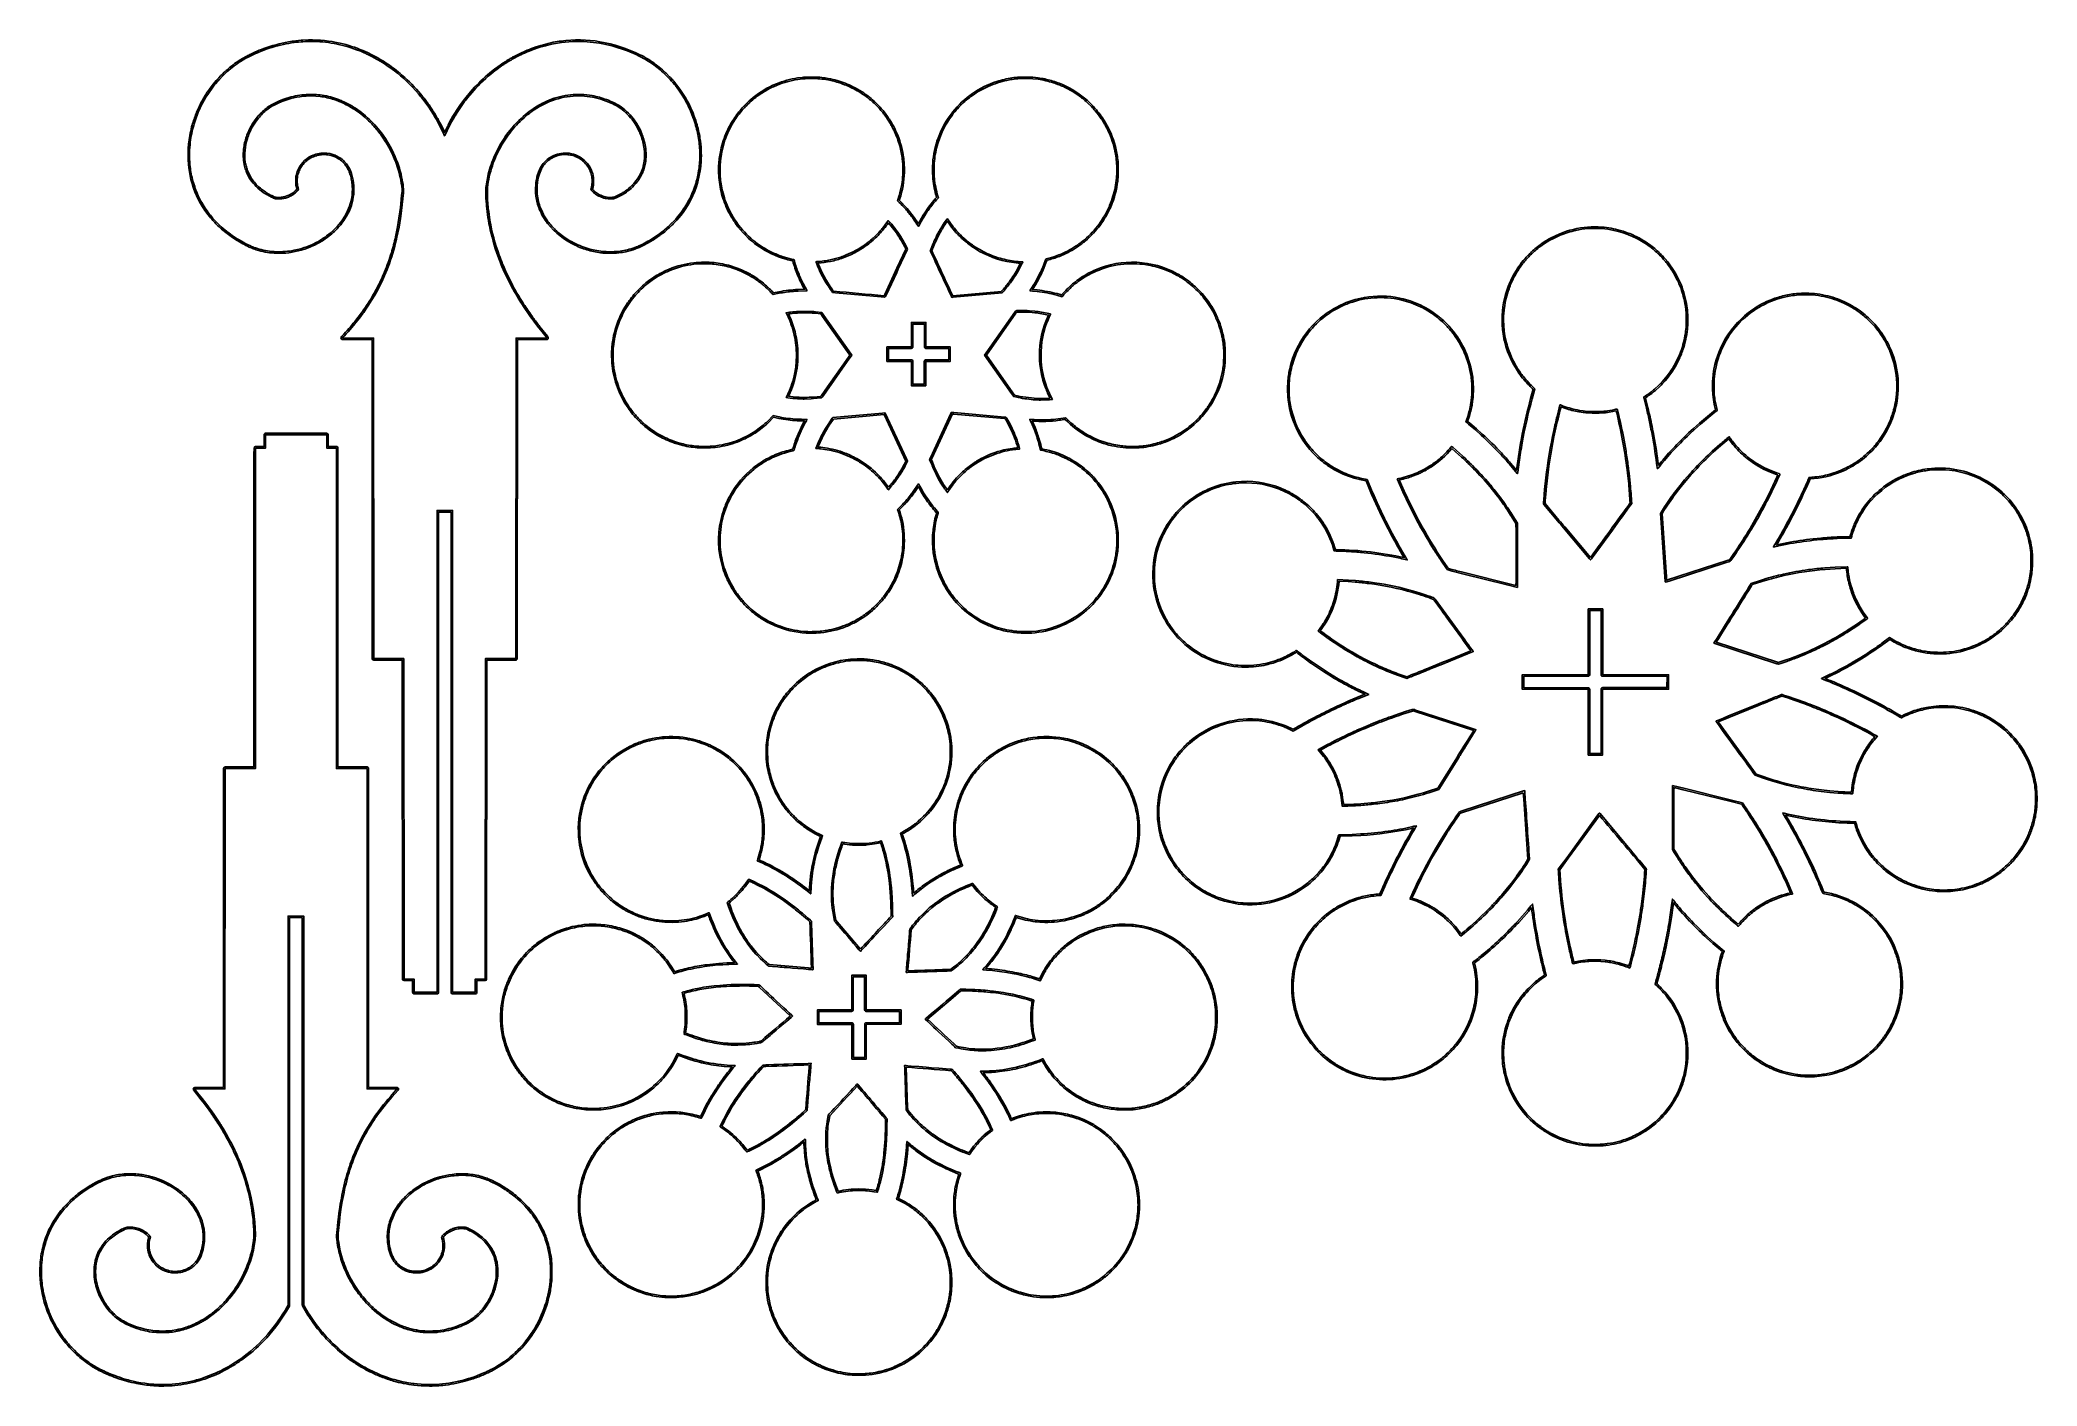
# Model space of a CAD drawing. Extents: x 9 to 989, y 29 to 689.
import ezdxf

# ---------------------------------------------------------------- set-up
doc = ezdxf.new("R2010")
doc.units = 0
doc.layers.add('Nível Padrão', color=1, linetype='CONTINUOUS')
doc.layers.add('Preview Toolpath Layer', color=1, linetype='CONTINUOUS')

msp = doc.modelspace()

# ---------------------------------------------------------------- linework, layer by layer
at = {"layer": 'Nível Padrão'}
for points in [[(211.58, 458.45), (211.88, 458.45), (211.88, 221.91), (223.03, 221.91), (223.03, 225.41), (223.03, 228.41), (226.08, 228.41), (227.86, 228.41), (228.02, 385.76), (235.69, 385.76), (242.9, 385.75), (243.05, 543.08), (250.61, 543.09), (258.13, 543.11), (258.14, 543.12), (258.14, 543.15), (258.09, 543.26), (257.98, 543.42), (257.83, 543.62), (255.84, 546.1), (254.19, 548.16), (253.14, 549.52), (252.14, 550.85), (251.41, 551.84), (250.7, 552.83), (249.85, 554.01), (248.82, 555.47), (247.65, 557.18), (246.69, 558.61), (246.4, 559.06), (246.3, 559.25), (246.16, 559.47), (245.85, 559.94), (245.4, 560.63), (244.94, 561.36), (244.12, 562.69), (243.86, 563.11), (243.76, 563.31), (243.71, 563.41), (243.6, 563.59), (242.86, 564.81), (242, 566.32), (241.49, 567.25), (240.88, 568.35), (240.21, 569.64), (239.18, 571.69), (238.18, 573.72), (237.58, 574.95), (236.8, 576.73), (236.14, 578.21), (235.76, 579.12), (235.2, 580.53), (234.59, 582.11), (234.07, 583.53), (233.44, 585.32), (232.84, 587.11), (232.28, 588.92), (231.75, 590.74), (231.26, 592.57), (230.8, 594.41), (230.38, 596.25), (229.99, 598.11), (229.74, 599.41), (229.5, 600.81), (229.27, 602.28), (229.05, 603.76), (228.86, 605.22), (228.69, 606.62), (228.56, 607.9), (228.47, 609.03), (228.39, 610.05), (228.34, 610.62), (228.29, 611.45), (228.23, 613.54), (228.23, 615.65), (228.24, 616.49), (228.28, 617.07), (228.37, 617.84), (228.51, 618.83), (228.67, 619.83), (228.81, 620.62), (228.98, 621.52), (229.17, 622.45), (229.41, 623.49), (229.7, 624.62), (230.04, 625.8), (230.41, 627.01), (230.8, 628.2), (231.21, 629.36), (231.62, 630.45), (232.16, 631.78), (232.81, 633.29), (233.74, 635.18), (234.69, 637.06), (235.55, 638.55), (236.21, 639.64), (237.16, 641.11), (238.11, 642.5), (239.09, 643.84), (240.08, 645.13), (241.12, 646.37), (242.19, 647.59), (243.31, 648.78), (244.49, 649.97), (245.49, 650.93), (246.48, 651.83), (247.47, 652.69), (248.46, 653.5), (249.45, 654.26), (250.46, 655), (251.48, 655.7), (252.53, 656.38), (253.41, 656.92), (254.21, 657.38), (254.93, 657.8), (255.23, 657.97), (255.67, 658.2), (256.85, 658.77), (258.14, 659.37), (259.22, 659.84), (260.52, 660.35), (261.82, 660.8), (263.12, 661.21), (264.43, 661.57), (265.75, 661.88), (267.07, 662.14), (268.39, 662.35), (269.72, 662.52), (271.05, 662.64), (272.38, 662.71), (273.71, 662.73), (275.05, 662.7), (276.38, 662.63), (277.72, 662.5), (279.06, 662.33), (280.39, 662.11), (281.27, 661.94), (282.15, 661.74), (283.05, 661.52), (283.94, 661.28), (284.84, 661.02), (285.73, 660.74), (286.62, 660.45), (287.5, 660.13), (288.36, 659.81), (289.2, 659.47), (290.02, 659.11), (290.82, 658.75), (291.59, 658.37), (292.33, 657.99), (293.03, 657.6), (293.7, 657.2), (294.13, 656.92), (294.58, 656.62), (295.48, 655.95), (296.39, 655.21), (297.29, 654.4), (298.17, 653.55), (299.03, 652.65), (299.85, 651.73), (300.61, 650.78), (301.41, 649.67), (302.13, 648.6), (302.82, 647.42), (303.48, 646.23), (304.04, 645.12), (304.27, 644.63), (304.45, 644.21), (304.72, 643.57), (304.98, 642.94), (305.24, 642.21), (305.5, 641.41), (305.75, 640.56), (305.99, 639.68), (306.2, 638.79), (306.38, 637.92), (306.53, 637.1), (306.66, 636.09), (306.76, 635.05), (306.82, 634), (306.84, 632.95), (306.82, 631.91), (306.76, 630.9), (306.67, 629.91), (306.53, 628.97), (306.4, 628.3), (306.25, 627.63), (306.09, 626.97), (305.9, 626.33), (305.69, 625.69), (305.46, 625.06), (305.21, 624.43), (304.94, 623.82), (304.66, 623.21), (304.35, 622.62), (304.01, 622.03), (303.66, 621.45), (303.29, 620.87), (302.9, 620.3), (302.49, 619.75), (302.05, 619.19), (301.51, 618.57), (300.89, 617.91), (300.2, 617.24), (299.48, 616.57), (298.73, 615.92), (297.97, 615.32), (297.23, 614.76), (296.52, 614.28), (296, 613.93), (295.47, 613.6), (294.85, 613.23), (294.19, 612.87), (293.51, 612.51), (292.85, 612.19), (292.24, 611.91), (291.73, 611.7), (291.34, 611.57), (290.8, 611.47), (290.21, 611.4), (289.57, 611.38), (288.9, 611.39), (288.21, 611.44), (287.51, 611.53), (286.83, 611.66), (286.16, 611.83), (285.54, 612.02), (284.91, 612.25), (284.29, 612.51), (283.68, 612.8), (283.09, 613.1), (282.55, 613.42), (282.06, 613.74), (281.64, 614.06), (281.05, 614.53), (280.91, 614.66), (280.73, 614.84), (280.34, 615.28), (279.99, 615.73), (279.87, 615.9), (279.8, 616.03), (279.79, 616.12), (279.8, 616.25), (279.88, 616.58), (280, 617.01), (280.1, 617.44), (280.19, 617.86), (280.26, 618.3), (280.31, 618.74), (280.35, 619.2), (280.37, 619.69), (280.37, 620.21), (280.36, 620.95), (280.31, 621.65), (280.23, 622.32), (280.11, 622.97), (279.95, 623.61), (279.75, 624.25), (279.5, 624.91), (279.21, 625.58), (278.96, 626.1), (278.69, 626.59), (278.41, 627.07), (278.1, 627.53), (277.77, 627.98), (277.41, 628.42), (277.02, 628.86), (276.6, 629.3), (276.15, 629.73), (275.69, 630.13), (275.21, 630.51), (274.72, 630.87), (274.22, 631.2), (273.7, 631.51), (273.17, 631.79), (272.62, 632.04), (272.07, 632.27), (271.5, 632.48), (270.91, 632.66), (270.32, 632.81), (269.71, 632.94), (269.09, 633.04), (268.45, 633.12), (267.81, 633.17), (267.41, 633.19), (267, 633.18), (266.58, 633.17), (266.16, 633.13), (265.28, 633.02), (264.4, 632.86), (263.52, 632.64), (262.67, 632.37), (261.87, 632.06), (261.49, 631.89), (261.13, 631.71), (260.74, 631.49), (260.35, 631.26), (259.97, 631.01), (259.59, 630.75), (258.86, 630.19), (258.17, 629.59), (257.52, 628.95), (257.22, 628.62), (256.93, 628.29), (256.65, 627.95), (256.39, 627.6), (256.15, 627.25), (255.93, 626.9), (255.54, 626.19), (255.17, 625.4), (254.83, 624.56), (254.51, 623.66), (254.22, 622.71), (253.97, 621.71), (253.75, 620.68), (253.57, 619.61), (253.5, 619.03), (253.44, 618.32), (253.39, 617.51), (253.36, 616.66), (253.35, 615.81), (253.35, 615.02), (253.37, 614.33), (253.41, 613.79), (253.52, 612.84), (253.66, 611.94), (253.83, 611.06), (254.02, 610.21), (254.24, 609.36), (254.5, 608.51), (254.79, 607.64), (255.13, 606.74), (255.46, 605.99), (255.99, 604.87), (256.54, 603.78), (256.9, 603.1), (257.49, 602.17), (258.13, 601.21), (258.72, 600.37), (259.14, 599.8), (259.59, 599.25), (260.13, 598.61), (260.68, 597.98), (261.26, 597.35), (261.86, 596.74), (262.47, 596.14), (263.1, 595.55), (263.75, 594.98), (264.41, 594.41), (265.09, 593.86), (265.78, 593.33), (266.49, 592.81), (267.21, 592.3), (267.94, 591.81), (268.69, 591.34), (269.44, 590.89), (270.21, 590.45), (271.14, 589.96), (272.32, 589.37), (273.35, 588.88), (273.69, 588.72), (273.85, 588.67), (274.34, 588.46), (275.01, 588.17), (275.84, 587.86), (276.78, 587.54), (277.78, 587.22), (278.82, 586.92), (279.85, 586.64), (280.83, 586.39), (281.73, 586.2), (282.75, 586.01), (283.69, 585.86), (284.59, 585.73), (285.46, 585.64), (286.36, 585.57), (287.29, 585.53), (288.31, 585.5), (289.43, 585.49), (291.24, 585.52), (292.01, 585.55), (292.74, 585.6), (293.47, 585.67), (294.21, 585.77), (295.02, 585.89), (295.91, 586.04), (296.77, 586.2), (297.68, 586.41), (298.62, 586.66), (299.56, 586.93), (300.47, 587.21), (301.34, 587.52), (302.14, 587.82), (302.83, 588.12), (303.16, 588.27), (303.33, 588.33), (303.83, 588.56), (304.92, 589.1), (306.1, 589.71), (306.9, 590.14), (307.47, 590.45), (308.48, 591.04), (309.5, 591.63), (310.04, 591.98), (311.24, 592.78), (312.54, 593.67), (313.4, 594.28), (314.91, 595.41), (315.39, 595.79), (315.73, 596.07), (316.87, 597.05), (317.27, 597.41), (317.85, 597.94), (319.25, 599.29), (320.59, 600.63), (321.09, 601.15), (321.39, 601.49), (322.29, 602.56), (323.26, 603.74), (323.93, 604.61), (324.41, 605.25), (325.3, 606.53), (325.85, 607.36), (326.37, 608.2), (326.88, 609.05), (327.37, 609.91), (327.85, 610.79), (328.3, 611.67), (328.74, 612.56), (329.16, 613.47), (329.55, 614.37), (329.93, 615.29), (330.28, 616.2), (330.62, 617.13), (330.93, 618.05), (331.22, 618.98), (331.49, 619.91), (331.73, 620.84), (332.08, 622.31), (332.39, 623.83), (332.64, 625.3), (332.83, 626.6), (332.95, 627.6), (333.04, 628.61), (333.12, 629.62), (333.16, 629.99), (333.18, 630.57), (333.21, 632.13), (333.21, 633.84), (333.17, 635.28), (333.11, 636.29), (333.03, 637.28), (332.94, 638.25), (332.84, 639.21), (332.72, 640.16), (332.58, 641.1), (332.43, 642.03), (332.26, 642.95), (332.08, 643.87), (331.88, 644.78), (331.66, 645.69), (331.42, 646.61), (331.17, 647.52), (330.9, 648.44), (330.61, 649.37), (330.3, 650.31), (329.84, 651.58), (329.34, 652.89), (328.81, 654.19), (328.26, 655.47), (327.69, 656.69), (327.13, 657.85), (326.57, 658.9), (326.04, 659.83), (325.83, 660.21), (325.66, 660.51), (325.36, 661.02), (324.49, 662.4), (323.56, 663.83), (323.17, 664.4), (322.9, 664.78), (321.23, 667.02), (320.81, 667.54), (320, 668.51), (319.41, 669.19), (318.69, 669.98), (317.88, 670.84), (317.01, 671.72), (316.13, 672.59), (315.26, 673.42), (314.45, 674.16), (313.74, 674.77), (312.77, 675.58), (312.2, 676.04), (311.46, 676.6), (310.6, 677.22), (309.68, 677.86), (308.76, 678.49), (307.87, 679.07), (307.09, 679.57), (306.45, 679.94), (305.65, 680.4), (304.85, 680.83), (303.49, 681.51), (301.99, 682.24), (300.77, 682.8), (299.28, 683.44), (297.78, 684.04), (296.27, 684.6), (294.76, 685.13), (293.24, 685.63), (291.71, 686.09), (290.18, 686.51), (288.65, 686.9), (287.11, 687.25), (285.58, 687.56), (284.04, 687.83), (282.51, 688.07), (280.99, 688.27), (279.46, 688.43), (277.95, 688.55), (276.44, 688.64), (274.55, 688.69), (272.68, 688.7), (270.83, 688.64), (268.99, 688.54), (267.14, 688.38), (265.28, 688.16), (263.4, 687.89), (261.49, 687.56), (260.54, 687.36), (258.61, 686.91), (257.44, 686.62), (256.13, 686.25), (254.73, 685.83), (253.31, 685.36), (251.91, 684.89), (250.6, 684.41), (249.42, 683.95), (248.44, 683.53), (248.12, 683.41), (247.83, 683.29), (247.18, 682.99), (246.23, 682.56), (245.69, 682.31), (244.53, 681.73), (243.27, 681.08), (242.41, 680.63), (241.76, 680.28), (241.17, 679.94), (240.77, 679.7), (240.58, 679.6), (240.24, 679.41), (239.51, 678.97), (238.68, 678.46), (238.08, 678.07), (237.71, 677.84), (237.53, 677.74), (237.37, 677.64), (237.04, 677.42), (236.46, 677.02), (235.97, 676.69), (235.32, 676.24), (233.72, 675.07), (232.04, 673.78), (230.63, 672.66), (229.41, 671.61), (228.16, 670.5), (226.91, 669.34), (225.68, 668.16), (224.49, 666.97), (223.35, 665.79), (222.28, 664.63), (221.31, 663.53), (220.33, 662.35), (219.29, 661.08), (218.4, 659.96), (217.82, 659.2), (217.44, 658.68), (216.48, 657.34), (215.41, 655.8), (214.4, 654.27), (213.59, 652.97), (213.14, 652.25), (212.74, 651.58), (212.6, 651.32), (212.15, 650.57), (211.84, 650.01), (211.41, 649.23), (211.1, 648.67), (210.7, 647.91), (209.79, 646.08), (208.9, 644.22), (208.54, 643.44), (208.28, 642.83), (208.12, 642.49), (208.06, 642.39), (208.02, 642.35), (207.99, 642.37), (207.95, 642.43), (207.85, 642.62), (207.41, 643.62), (206.83, 644.89), (205.96, 646.66), (205.06, 648.4), (204.52, 649.42), (203.95, 650.43), (203.36, 651.45), (202.5, 652.87), (201.35, 654.67), (200.21, 656.41), (199.73, 657.11), (199.37, 657.63), (197.31, 660.37), (196.72, 661.13), (196.22, 661.74), (195.8, 662.25), (195.16, 663.01), (193.78, 664.58), (192.35, 666.12), (190.88, 667.63), (189.4, 669.09), (187.9, 670.49), (186.39, 671.82), (184.89, 673.07), (183.41, 674.24), (182.93, 674.62), (181.52, 675.66), (180.34, 676.49), (178.96, 677.42), (177.57, 678.32), (176.36, 679.07), (175.53, 679.56), (174.58, 680.08), (172.56, 681.18), (170.66, 682.15), (169.87, 682.53), (169.25, 682.81), (168.16, 683.29), (167.5, 683.58), (167.19, 683.7), (166.4, 684.03), (164.8, 684.64), (163.45, 685.13), (162.08, 685.59), (160.71, 686.02), (159.34, 686.42), (157.96, 686.78), (156.58, 687.11), (155.19, 687.42), (153.79, 687.69), (152.39, 687.92), (150.99, 688.13), (149.58, 688.31), (148.16, 688.45), (146.74, 688.56), (145.32, 688.64), (143.89, 688.69), (142.45, 688.7), (141.21, 688.69), (139.78, 688.64), (138.49, 688.59), (137.67, 688.53), (136.34, 688.4), (135.11, 688.28), (134.15, 688.15), (132.86, 687.97), (131.55, 687.76), (130.22, 687.52), (128.88, 687.24), (127.51, 686.92), (126.13, 686.58), (124.71, 686.2), (123.27, 685.78), (122.42, 685.51), (121.48, 685.2), (119.52, 684.51), (117.66, 683.81), (116.86, 683.48), (116.18, 683.19), (115.7, 682.99), (115.17, 682.76), (114.13, 682.29), (113.2, 681.85), (112.25, 681.38), (111.33, 680.9), (110.45, 680.42), (109.1, 679.65), (108.57, 679.32), (108.17, 679.09), (107.88, 678.91), (107.23, 678.48), (106.18, 677.78), (105.65, 677.39), (104.66, 676.66), (103.66, 675.9), (103.08, 675.44), (102, 674.5), (101.25, 673.89), (100.93, 673.6), (100.4, 673.08), (98.95, 671.63), (97.46, 670.1), (96.87, 669.47), (96.48, 669.03), (95.5, 667.88), (95.08, 667.37), (94.55, 666.69), (94.21, 666.25), (93.52, 665.32), (92.72, 664.19), (91.72, 662.7), (90.84, 661.31), (90.05, 659.94), (89.19, 658.36), (88.41, 656.83), (88.08, 656.16), (87.82, 655.6), (87.41, 654.67), (87.09, 653.92), (86.75, 653.06), (86.03, 651.14), (85.37, 649.2), (85.08, 648.31), (84.85, 647.51), (84.58, 646.53), (84.33, 645.53), (84.1, 644.52), (83.89, 643.5), (83.69, 642.46), (83.5, 641.41), (83.34, 640.34), (83.19, 639.26), (83.05, 638.01), (82.94, 636.68), (82.87, 635.28), (82.83, 633.84), (82.82, 632.4), (82.85, 630.96), (82.92, 629.57), (83.02, 628.25), (83.11, 627.33), (83.22, 626.41), (83.35, 625.5), (83.49, 624.59), (83.66, 623.69), (83.84, 622.79), (84.04, 621.9), (84.26, 621), (84.5, 620.11), (84.76, 619.22), (85.03, 618.32), (85.33, 617.43), (85.64, 616.53), (85.98, 615.63), (86.33, 614.72), (86.71, 613.81), (87.1, 612.99), (87.75, 611.66), (88.42, 610.36), (88.83, 609.58), (89.95, 607.74), (90.46, 606.93), (90.96, 606.18), (91.46, 605.48), (91.96, 604.79), (92.49, 604.11), (93.04, 603.42), (93.95, 602.3), (94.31, 601.87), (94.78, 601.34), (95.94, 600.11), (97.21, 598.84), (97.81, 598.26), (98.35, 597.76), (99.3, 596.92), (100.14, 596.21), (101.07, 595.48), (102.29, 594.55), (103.73, 593.48), (104.11, 593.21), (104.38, 593.03), (105.28, 592.44), (106.2, 591.86), (107.22, 591.24), (108.3, 590.62), (109.41, 590), (110.5, 589.42), (111.52, 588.9), (112.43, 588.46), (113.2, 588.12), (113.92, 587.82), (114.41, 587.62), (115.23, 587.33), (116.17, 587.02), (117.02, 586.76), (118.01, 586.5), (119.01, 586.26), (120.03, 586.05), (121.07, 585.88), (122.13, 585.73), (123.19, 585.62), (124.27, 585.53), (125.36, 585.48), (126.45, 585.46), (127.55, 585.47), (128.66, 585.51), (129.76, 585.58), (130.87, 585.69), (131.97, 585.82), (133.06, 585.99), (134.15, 586.18), (134.98, 586.35), (135.8, 586.55), (136.63, 586.76), (137.46, 586.98), (138.28, 587.23), (139.1, 587.5), (139.91, 587.78), (140.72, 588.08), (141.52, 588.39), (142.31, 588.72), (143.08, 589.06), (143.84, 589.42), (144.59, 589.79), (145.32, 590.17), (146.03, 590.56), (146.71, 590.97), (147.28, 591.29), (147.65, 591.53), (148.47, 592.07), (149.39, 592.7), (150.07, 593.2), (151.21, 594.08), (152.3, 594.99), (153.33, 595.93), (154.32, 596.89), (155.26, 597.88), (156.15, 598.91), (157, 599.97), (157.82, 601.07), (158.17, 601.58), (158.57, 602.21), (158.98, 602.89), (159.36, 603.53), (159.9, 604.54), (160.41, 605.6), (160.87, 606.68), (161.29, 607.79), (161.65, 608.92), (161.97, 610.05), (162.22, 611.18), (162.43, 612.29), (162.55, 613.1), (162.62, 613.69), (162.66, 614.31), (162.7, 615.21), (162.71, 615.85), (162.71, 616.49), (162.68, 617.15), (162.64, 617.81), (162.59, 618.47), (162.51, 619.14), (162.42, 619.8), (162.31, 620.46), (162.19, 621.11), (162.05, 621.75), (161.9, 622.39), (161.73, 623), (161.55, 623.61), (161.36, 624.19), (161.15, 624.75), (160.93, 625.29), (160.73, 625.71), (160.52, 626.13), (160.3, 626.55), (160.06, 626.95), (159.81, 627.34), (159.54, 627.72), (159.26, 628.1), (158.97, 628.46), (158.66, 628.82), (158.34, 629.16), (158.01, 629.49), (157.67, 629.81), (157.31, 630.12), (156.94, 630.42), (156.56, 630.7), (156.17, 630.97), (155.62, 631.3), (154.9, 631.69), (154.21, 632.03), (153.94, 632.16), (153.75, 632.23), (153.29, 632.4), (152.83, 632.56), (152.16, 632.75), (151.44, 632.92), (150.83, 633.03), (150.26, 633.1), (149.68, 633.15), (149.1, 633.17), (148.52, 633.17), (147.93, 633.15), (147.35, 633.1), (146.78, 633.03), (146.22, 632.94), (145.66, 632.81), (145.04, 632.62), (144.37, 632.39), (143.68, 632.12), (143.01, 631.82), (142.38, 631.51), (141.81, 631.2), (141.33, 630.9), (140.8, 630.52), (140.3, 630.12), (139.82, 629.7), (139.37, 629.26), (138.94, 628.81), (138.54, 628.34), (138.16, 627.86), (137.81, 627.36), (137.48, 626.84), (137.18, 626.31), (136.9, 625.75), (136.64, 625.19), (136.41, 624.6), (136.21, 624), (136.03, 623.38), (135.87, 622.74), (135.78, 622.25), (135.72, 621.74), (135.7, 621.11), (135.69, 620.21), (135.71, 619.08), (135.74, 618.61), (135.78, 618.19), (135.85, 617.78), (135.93, 617.38), (136.04, 616.96), (136.18, 616.51), (136.24, 616.28), (136.26, 616.12), (136.21, 615.98), (136.09, 615.79), (135.95, 615.6), (135.78, 615.39), (135.33, 614.91), (134.83, 614.43), (134.37, 614.04), (133.97, 613.75), (133.56, 613.48), (133.14, 613.22), (132.71, 612.97), (132.27, 612.74), (131.81, 612.53), (131.35, 612.34), (130.88, 612.16), (130.4, 612), (129.92, 611.85), (129.44, 611.73), (128.95, 611.62), (128.46, 611.53), (127.97, 611.46), (127.49, 611.41), (127, 611.39), (126.42, 611.37), (125.89, 611.39), (125.41, 611.44), (124.95, 611.52), (124.5, 611.64), (124.03, 611.8), (123.53, 612.02), (122.98, 612.28), (122.14, 612.71), (121.49, 613.06), (120.99, 613.34), (120.64, 613.57), (120.46, 613.68), (120.36, 613.73), (120.08, 613.9), (119.48, 614.3), (118.77, 614.79), (118.19, 615.21), (117.26, 615.94), (116.39, 616.69), (115.58, 617.46), (114.81, 618.25), (114.09, 619.07), (113.41, 619.93), (112.76, 620.84), (112.14, 621.78), (111.88, 622.27), (111.44, 623.13), (111.01, 624.02), (110.76, 624.54), (110.56, 625.07), (110.36, 625.64), (110.16, 626.25), (109.98, 626.89), (109.81, 627.53), (109.66, 628.16), (109.54, 628.78), (109.44, 629.35), (109.33, 630.19), (109.25, 631.08), (109.2, 632), (109.19, 632.95), (109.2, 633.89), (109.25, 634.84), (109.33, 635.76), (109.43, 636.65), (109.56, 637.42), (109.7, 638.19), (109.86, 638.96), (110.05, 639.72), (110.25, 640.48), (110.48, 641.23), (110.72, 641.98), (110.98, 642.72), (111.27, 643.45), (111.57, 644.18), (111.89, 644.9), (112.23, 645.61), (112.59, 646.31), (112.96, 647), (113.35, 647.68), (113.76, 648.35), (114.18, 649.01), (114.62, 649.66), (115.07, 650.29), (115.54, 650.91), (116.02, 651.52), (116.52, 652.11), (117.03, 652.69), (117.56, 653.25), (118.1, 653.8), (118.65, 654.33), (119.22, 654.84), (119.79, 655.34), (120.38, 655.82), (120.98, 656.27), (121.59, 656.71), (122.22, 657.13), (122.97, 657.58), (123.96, 658.12), (125, 658.64), (125.9, 659.06), (126.7, 659.41), (127.81, 659.86), (129.15, 660.36), (130.51, 660.82), (131.7, 661.19), (132.74, 661.47), (133.78, 661.72), (134.82, 661.94), (135.85, 662.14), (136.89, 662.31), (137.93, 662.46), (138.98, 662.57), (140.04, 662.67), (140.51, 662.69), (141.17, 662.7), (142.8, 662.71), (144.34, 662.68), (144.89, 662.66), (145.2, 662.63), (146.09, 662.54), (146.98, 662.45), (147.93, 662.32), (148.93, 662.15), (149.95, 661.95), (150.98, 661.72), (152.01, 661.46), (153.03, 661.17), (154.01, 660.86), (154.99, 660.53), (155.91, 660.2), (156.6, 659.94), (156.93, 659.79), (157.05, 659.72), (157.23, 659.66), (157.76, 659.45), (158.52, 659.11), (159.44, 658.65), (160.44, 658.13), (161.45, 657.58), (162.42, 657.03), (163.27, 656.52), (163.93, 656.09), (164.23, 655.89), (164.38, 655.81), (164.51, 655.73), (164.78, 655.55), (165.44, 655.1), (166.36, 654.42), (167.33, 653.69), (169.16, 652.17), (169.5, 651.88), (170.18, 651.29), (170.97, 650.55), (171.84, 649.69), (172.75, 648.75), (173.67, 647.76), (174.57, 646.76), (175.42, 645.77), (176.18, 644.84), (176.82, 644.02), (177.43, 643.18), (178.11, 642.21), (178.92, 640.99), (179.66, 639.86), (180.15, 639.09), (180.62, 638.29), (181.3, 637.1), (181.75, 636.26), (182.36, 635.05), (182.94, 633.88), (183.28, 633.16), (183.73, 632.1), (184.28, 630.78), (184.81, 629.38), (185.32, 627.93), (185.79, 626.47), (186.22, 625.02), (186.59, 623.6), (186.91, 622.24), (187.16, 620.97), (187.4, 619.6), (187.57, 618.49), (187.7, 617.43), (187.84, 616.21), (187.85, 615.79), (187.83, 615.17), (187.77, 614.3), (187.66, 613.14), (187.49, 611.4), (187.33, 609.75), (187.24, 608.99), (187.15, 608.23), (187.03, 607.17), (186.66, 604.3), (186.31, 601.79), (185.62, 597.6), (184.62, 592.65), (184.37, 591.58), (183.96, 589.86), (183.52, 588.16), (183.06, 586.47), (182.57, 584.79), (182.05, 583.12), (181.5, 581.44), (180.92, 579.75), (180.3, 578.04), (179.82, 576.81), (179.19, 575.27), (178.54, 573.74), (178, 572.51), (177.71, 571.86), (177.61, 571.61), (177.32, 571.01), (176.4, 569.16), (175.35, 567.12), (174.59, 565.68), (173.68, 564.08), (173.1, 563.1), (172.73, 562.46), (172.35, 561.83), (171.52, 560.52), (170.66, 559.21), (169.69, 557.74), (168.82, 556.47), (168.28, 555.72), (167.84, 555.12), (166.66, 553.53), (165.44, 551.95), (164.47, 550.72), (163.32, 549.34), (162.35, 548.19), (161.59, 547.3), (160.63, 546.22), (159.6, 545.1), (158.62, 544.07), (158.27, 543.69), (158.03, 543.41), (157.89, 543.21), (157.87, 543.14), (157.88, 543.1), (173.15, 543.09), (173.2, 385.76), (180.25, 385.75), (187.93, 385.73), (188.09, 228.41), (189.97, 228.41), (193.02, 228.41), (193.02, 225.41), (193.02, 221.91), (204.3, 221.91), (204.3, 458.45), (204.6, 458.45), (205.1, 458.45), (206.67, 458.45), (208.03, 458.45), (209.38, 458.45), (210.83, 458.45), (211.08, 458.45), (211.58, 458.45)], [(455.63, 538.75), (456.13, 538.75), (456.13, 531.67), (455.63, 531.67), (444.14, 531.67), (444.14, 520.19), (444.14, 519.69), (437.07, 519.69), (437.07, 520.19), (437.07, 531.64), (425.57, 531.64), (425.07, 531.64), (425.07, 538.76), (425.57, 538.76), (437.06, 538.76), (437.06, 550.24), (437.06, 550.74), (444.18, 550.74), (444.18, 550.24), (444.18, 538.75), (455.63, 538.75)], [(138.59, 259.35), (138.89, 259.35), (138.89, 68.29), (139.01, 68.08), (139.91, 66.52), (140.39, 65.71), (141.05, 64.62), (141.52, 63.87), (142.11, 62.98), (143.51, 60.94), (144.97, 58.91), (145.65, 58.01), (146.23, 57.25), (146.78, 56.56), (147.43, 55.76), (148.04, 55.03), (148.78, 54.19), (149.82, 53.02), (150.55, 52.24), (151.42, 51.34), (152.37, 50.38), (153.35, 49.4), (154.31, 48.47), (155.21, 47.63), (155.98, 46.92), (156.58, 46.4), (157.27, 45.82), (157.82, 45.35), (158.61, 44.71), (160.37, 43.34), (161.19, 42.73), (161.95, 42.17), (162.76, 41.61), (163.63, 41.02), (165.47, 39.82), (167.27, 38.71), (168.08, 38.23), (168.82, 37.82), (170.14, 37.1), (171.39, 36.45), (172.54, 35.88), (173.56, 35.4), (174.69, 34.88), (175.35, 34.6), (175.74, 34.44), (176.39, 34.16), (177.21, 33.84), (179.19, 33.11), (181.31, 32.39), (182.29, 32.08), (183.17, 31.82), (185.02, 31.32), (186.85, 30.88), (188.63, 30.5), (190.34, 30.2), (191.47, 30.02), (192.4, 29.9), (192.99, 29.82), (194.6, 29.66), (196.55, 29.48), (197.07, 29.45), (197.89, 29.42), (200.05, 29.4), (202.28, 29.4), (203.19, 29.41), (203.84, 29.44), (205.41, 29.55), (206.99, 29.69), (208.56, 29.87), (210.13, 30.09), (211.7, 30.35), (213.26, 30.64), (214.81, 30.97), (216.36, 31.34), (217.78, 31.71), (219.7, 32.28), (221.01, 32.67), (221.49, 32.82), (222.15, 33.05), (223.81, 33.67), (225.64, 34.39), (227.28, 35.07), (228.15, 35.45), (229.01, 35.85), (229.87, 36.26), (230.72, 36.69), (231.56, 37.13), (232.39, 37.58), (233.21, 38.04), (234.01, 38.51), (234.79, 38.98), (235.55, 39.46), (236.29, 39.95), (237, 40.43), (237.69, 40.92), (238.34, 41.41), (238.96, 41.9), (239.55, 42.38), (240.24, 42.94), (240.89, 43.46), (241.69, 44.16), (242.59, 45.02), (243.56, 45.98), (244.56, 47), (245.55, 48.04), (246.47, 49.07), (247.3, 50.04), (247.87, 50.74), (248.51, 51.57), (249.18, 52.47), (249.85, 53.42), (250.51, 54.36), (251.12, 55.25), (251.64, 56.06), (252.05, 56.74), (252.38, 57.3), (253.22, 58.79), (254.01, 60.29), (254.75, 61.81), (255.45, 63.36), (256.1, 64.92), (256.7, 66.49), (257.25, 68.09), (257.75, 69.69), (258.2, 71.28), (258.48, 72.35), (258.72, 73.42), (258.99, 74.67), (259.16, 75.58), (259.29, 76.3), (259.43, 77.22), (259.6, 78.58), (259.76, 79.99), (259.85, 81.08), (259.88, 81.75), (259.9, 82.68), (259.92, 84.94), (259.9, 87.18), (259.88, 88.07), (259.85, 88.7), (259.72, 90.07), (259.49, 91.96), (259.28, 93.28), (259, 94.72), (258.65, 96.22), (258.26, 97.74), (257.83, 99.22), (257.39, 100.62), (256.93, 101.89), (256.7, 102.46), (256.48, 102.98), (256.32, 103.38), (256.29, 103.48), (256.22, 103.68), (255.94, 104.29), (255.07, 106.04), (254.16, 107.8), (253.82, 108.41), (253.63, 108.7), (253.56, 108.79), (253.53, 108.88), (253.4, 109.12), (253.1, 109.59), (252.8, 110.05), (252.68, 110.26), (252.61, 110.38), (252.42, 110.67), (251.81, 111.57), (251.04, 112.63), (250.35, 113.56), (249.4, 114.75), (248.37, 115.94), (247.29, 117.12), (246.16, 118.28), (245, 119.4), (243.8, 120.48), (242.59, 121.51), (241.38, 122.48), (239.73, 123.72), (239.12, 124.15), (238.58, 124.52), (237.99, 124.92), (237.57, 125.19), (236.92, 125.6), (236.07, 126.13), (235.04, 126.73), (233.89, 127.37), (232.7, 128.01), (231.55, 128.6), (230.51, 129.11), (229.65, 129.5), (229.32, 129.63), (229.06, 129.72), (228.88, 129.78), (228.76, 129.85), (228.61, 129.91), (228.29, 130.03), (227.3, 130.36), (226.16, 130.72), (225.25, 130.98), (224.29, 131.21), (223.13, 131.45), (221.99, 131.66), (221.1, 131.79), (219.65, 131.95), (218.47, 132.04), (217.41, 132.08), (216.06, 132.09), (214.73, 132.06), (213.73, 132.01), (212.62, 131.9), (211.71, 131.8), (210.86, 131.68), (209.96, 131.54), (209.12, 131.39), (208.28, 131.22), (207.45, 131.03), (206.63, 130.82), (205.81, 130.6), (204.99, 130.36), (204.18, 130.11), (203.37, 129.83), (202.57, 129.54), (201.78, 129.23), (200.99, 128.9), (200.21, 128.56), (199.43, 128.2), (198.66, 127.82), (197.9, 127.42), (197.14, 127.01), (196.14, 126.42), (194.97, 125.67), (193.83, 124.9), (192.89, 124.22), (191.91, 123.44), (190.93, 122.61), (189.98, 121.73), (189.05, 120.83), (188.16, 119.91), (187.32, 118.98), (186.54, 118.04), (185.82, 117.11), (185.46, 116.6), (185.03, 115.96), (184.67, 115.41), (184.52, 115.15), (184.49, 115.07), (184.41, 114.95), (184.26, 114.74), (184.06, 114.4), (183.63, 113.6), (183.23, 112.81), (182.86, 112.02), (182.52, 111.24), (182.21, 110.46), (181.93, 109.69), (181.67, 108.91), (181.45, 108.14), (181.25, 107.36), (181.08, 106.57), (180.94, 105.78), (180.83, 104.98), (180.74, 104.18), (180.67, 103.36), (180.64, 102.53), (180.62, 101.69), (180.64, 100.66), (180.7, 99.65), (180.8, 98.66), (180.95, 97.67), (181.13, 96.69), (181.36, 95.71), (181.64, 94.71), (181.97, 93.69), (182.14, 93.22), (182.32, 92.77), (182.51, 92.32), (182.73, 91.89), (182.95, 91.46), (183.19, 91.05), (183.45, 90.65), (183.72, 90.26), (184, 89.87), (184.3, 89.5), (184.61, 89.15), (184.93, 88.8), (185.27, 88.47), (185.62, 88.14), (185.99, 87.83), (186.36, 87.54), (186.87, 87.16), (187.12, 87.01), (187.2, 86.97), (187.31, 86.89), (187.44, 86.79), (187.65, 86.67), (188.24, 86.35), (188.94, 86.02), (189.57, 85.75), (190.16, 85.54), (190.72, 85.36), (191.27, 85.22), (191.82, 85.11), (192.39, 85.03), (192.99, 84.98), (193.63, 84.95), (194.34, 84.94), (194.96, 84.94), (195.49, 84.96), (195.96, 85), (196.4, 85.06), (196.83, 85.14), (197.29, 85.25), (197.79, 85.39), (198.37, 85.58), (199.1, 85.84), (199.79, 86.12), (200.44, 86.44), (201.06, 86.8), (201.66, 87.19), (202.24, 87.64), (202.82, 88.14), (203.41, 88.7), (203.96, 89.27), (204.45, 89.84), (204.89, 90.42), (205.29, 91), (205.64, 91.6), (205.96, 92.23), (206.24, 92.88), (206.49, 93.57), (206.75, 94.4), (206.92, 95.08), (207.04, 95.76), (207.12, 96.58), (207.15, 97.13), (207.16, 97.69), (207.14, 98.26), (207.1, 98.83), (207.03, 99.4), (206.93, 99.96), (206.82, 100.51), (206.68, 101.05), (206.48, 101.75), (206.72, 102.11), (206.99, 102.49), (207.3, 102.86), (207.65, 103.22), (208.04, 103.57), (208.46, 103.92), (208.9, 104.25), (209.38, 104.56), (209.88, 104.86), (210.4, 105.15), (210.94, 105.41), (211.5, 105.66), (212.07, 105.89), (212.65, 106.09), (213.24, 106.26), (213.83, 106.42), (214.43, 106.54), (214.9, 106.61), (215.42, 106.65), (215.97, 106.68), (216.53, 106.68), (217.08, 106.67), (217.59, 106.63), (218.04, 106.57), (218.42, 106.49), (218.74, 106.39), (219.11, 106.26), (219.52, 106.08), (219.99, 105.87), (221.07, 105.31), (222.39, 104.58), (222.82, 104.32), (223.29, 104.02), (224.31, 103.32), (225.35, 102.54), (226.34, 101.75), (226.97, 101.2), (227.58, 100.63), (228.16, 100.04), (228.72, 99.43), (229.25, 98.81), (229.76, 98.17), (230.24, 97.52), (230.69, 96.85), (231.12, 96.16), (231.52, 95.47), (231.89, 94.76), (232.23, 94.03), (232.55, 93.3), (232.84, 92.55), (233.09, 91.79), (233.32, 91.03), (233.53, 90.25), (233.7, 89.5), (233.83, 88.77), (233.94, 88.05), (234.02, 87.31), (234.08, 86.54), (234.11, 85.72), (234.12, 84.85), (234.1, 83.61), (234.05, 82.56), (233.95, 81.58), (233.79, 80.53), (233.66, 79.81), (233.52, 79.1), (233.35, 78.39), (233.17, 77.69), (232.97, 76.99), (232.76, 76.3), (232.53, 75.61), (232.29, 74.93), (232.02, 74.25), (231.75, 73.58), (231.46, 72.92), (231.15, 72.26), (230.83, 71.62), (230.49, 70.98), (230.14, 70.35), (229.78, 69.73), (229.4, 69.11), (229.01, 68.51), (228.61, 67.92), (228.19, 67.34), (227.76, 66.77), (227.32, 66.21), (226.86, 65.66), (226.39, 65.12), (225.91, 64.6), (225.42, 64.09), (224.92, 63.59), (224.41, 63.11), (223.88, 62.63), (223.35, 62.18), (222.8, 61.74), (222.24, 61.31), (221.36, 60.7), (220.97, 60.44), (220.79, 60.34), (220.66, 60.27), (220.39, 60.1), (220.15, 59.95), (219.76, 59.73), (218.71, 59.2), (217.62, 58.66), (216.82, 58.31), (216.44, 58.15), (216.23, 58.05), (216.1, 57.98), (215.89, 57.9), (214.83, 57.5), (213.58, 57.05), (212.35, 56.64), (211.12, 56.28), (209.9, 55.96), (208.65, 55.68), (207.38, 55.43), (206.08, 55.22), (204.72, 55.03), (204.1, 54.98), (203.27, 54.93), (201.21, 54.88), (199.1, 54.88), (198.21, 54.9), (197.52, 54.94), (196.78, 55.01), (196.02, 55.1), (195.24, 55.2), (194.46, 55.33), (193.66, 55.48), (192.87, 55.64), (192.07, 55.82), (191.28, 56.02), (190.49, 56.22), (189.72, 56.45), (188.96, 56.68), (188.21, 56.93), (187.49, 57.19), (186.79, 57.45), (186.11, 57.73), (185.47, 58.01), (185.14, 58.16), (184.96, 58.22), (184.79, 58.29), (184.4, 58.48), (183.21, 59.07), (181.98, 59.71), (181.24, 60.11), (180.98, 60.27), (180.84, 60.34), (180.69, 60.41), (180.42, 60.59), (180.14, 60.77), (180, 60.85), (179.79, 60.96), (179.34, 61.25), (178.59, 61.73), (178.08, 62.08), (177.27, 62.65), (175.86, 63.68), (174.66, 64.64), (173.47, 65.66), (172.32, 66.69), (171.25, 67.71), (170.56, 68.4), (169.68, 69.33), (168.85, 70.22), (168.34, 70.79), (167.84, 71.38), (167.22, 72.12), (166.66, 72.83), (165.81, 73.94), (165, 75.04), (164.17, 76.25), (163.35, 77.52), (162.54, 78.84), (161.66, 80.33), (161.14, 81.29), (160.39, 82.8), (159.62, 84.4), (159.05, 85.65), (158.56, 86.87), (158.06, 88.16), (157.59, 89.51), (157.14, 90.86), (156.74, 92.19), (156.38, 93.46), (156.08, 94.64), (155.86, 95.69), (155.74, 96.24), (155.63, 96.79), (155.5, 97.5), (155.25, 99.15), (155.05, 100.76), (154.99, 101.42), (154.95, 101.91), (154.95, 102.42), (154.98, 103.04), (155.03, 103.71), (155.1, 104.36), (155.18, 105.13), (155.38, 107.2), (155.61, 109.32), (155.86, 111.48), (156.12, 113.42), (156.38, 115.33), (156.8, 117.95), (157.04, 119.43), (157.31, 120.91), (157.6, 122.38), (157.9, 123.85), (158.22, 125.31), (158.55, 126.76), (158.9, 128.2), (159.26, 129.62), (159.64, 131.02), (160.03, 132.4), (160.43, 133.75), (160.85, 135.08), (161.27, 136.37), (161.7, 137.64), (162.14, 138.86), (162.6, 140.05), (163.01, 141.15), (163.35, 142), (163.9, 143.31), (164.56, 144.84), (165.05, 145.94), (165.59, 147.05), (166.49, 148.89), (167.41, 150.7), (167.96, 151.75), (168.69, 153.05), (169.81, 154.96), (171.08, 157.07), (172.56, 159.31), (174.13, 161.64), (175.35, 163.32), (176.71, 165.12), (178.07, 166.85), (179.32, 168.37), (180.25, 169.48), (181.53, 170.95), (183.12, 172.72), (184.28, 173.99), (184.68, 174.43), (177.32, 174.45), (169.96, 174.47), (169.96, 253.12), (169.96, 331.78), (162.42, 331.78), (154.89, 331.78), (154.89, 408.95), (154.89, 486.13), (154.89, 489.09), (150.11, 489.09), (150.11, 492.09), (150.11, 495.59), (120.11, 495.59), (120.11, 492.09), (120.11, 489.09), (115.23, 489.09), (115.18, 486.12), (115.18, 408.95), (115.18, 331.78), (107.65, 331.78), (100.31, 331.78), (100.21, 174.47), (100.11, 174.47), (92.74, 174.45), (85.36, 174.43), (85.65, 174.07), (87.45, 171.83), (89.19, 169.66), (90.2, 168.34), (90.8, 167.56), (91.3, 166.88), (92.19, 165.66), (93.09, 164.43), (93.88, 163.32), (94.77, 162.02), (95.98, 160.2), (97.67, 157.68), (97.9, 157.32), (97.99, 157.15), (98.1, 156.95), (98.36, 156.54), (98.96, 155.59), (99.27, 155.08), (99.94, 153.94), (100.8, 152.46), (101.49, 151.24), (102.15, 150.04), (102.82, 148.81), (103.33, 147.81), (104.16, 146.15), (104.99, 144.49), (105.47, 143.48), (105.99, 142.36), (106.38, 141.49), (106.58, 141.01), (107.32, 139.32), (108.08, 137.44), (108.84, 135.43), (109.59, 133.33), (110.31, 131.2), (110.98, 129.07), (111.59, 126.99), (112.12, 125.02), (112.59, 123.1), (113.04, 121.09), (113.42, 119.24), (113.69, 117.78), (113.87, 116.73), (114.04, 115.71), (114.37, 113.42), (114.71, 110.38), (114.82, 109.21), (114.89, 108.26), (114.93, 107.6), (114.97, 107.27), (115.02, 106.65), (115.07, 105.37), (115.12, 103.89), (115.14, 102.71), (115.13, 101.99), (115.09, 101.32), (115.01, 100.54), (114.88, 99.5), (114.74, 98.47), (114.57, 97.44), (114.37, 96.42), (114.15, 95.39), (113.87, 94.12), (113.65, 93.21), (113.36, 92.2), (113.03, 91.11), (112.66, 89.97), (112.25, 88.8), (111.82, 87.62), (111.37, 86.47), (110.91, 85.36), (110.53, 84.51), (110.09, 83.58), (109.6, 82.6), (109.09, 81.6), (108.58, 80.62), (108.07, 79.71), (107.6, 78.89), (107.18, 78.2), (106.46, 77.06), (105.93, 76.26), (104.83, 74.69), (104.27, 73.93), (103.7, 73.19), (103.13, 72.46), (102.54, 71.74), (101.95, 71.04), (101.35, 70.35), (100.74, 69.67), (100.11, 69.01), (99.48, 68.35), (98.83, 67.7), (98.17, 67.07), (97.49, 66.44), (96.81, 65.82), (96.1, 65.21), (95.03, 64.33), (93.77, 63.35), (92.5, 62.43), (91.43, 61.69), (90.02, 60.81), (89.23, 60.34), (89.04, 60.24), (88.65, 60.01), (88.25, 59.78), (87.7, 59.49), (86.35, 58.81), (84.93, 58.15), (84.31, 57.88), (83.81, 57.67), (82.63, 57.2), (82.09, 56.99), (81.38, 56.75), (80.56, 56.5), (79.66, 56.24), (78.72, 55.99), (77.8, 55.77), (76.93, 55.57), (76.15, 55.42), (75.22, 55.26), (74.4, 55.14), (73.63, 55.05), (72.88, 54.98), (72.09, 54.93), (71.24, 54.9), (69.12, 54.88), (67.82, 54.9), (66.61, 54.95), (65.46, 55.03), (64.35, 55.15), (63.24, 55.31), (62.12, 55.52), (60.96, 55.77), (59.72, 56.08), (58.98, 56.28), (58.17, 56.52), (56.47, 57.07), (54.88, 57.64), (54.21, 57.9), (53.67, 58.13), (52.87, 58.48), (52.01, 58.87), (51.01, 59.37), (50.01, 59.91), (49.17, 60.4), (48.43, 60.92), (47.54, 61.56), (46.86, 62.07), (46.5, 62.37), (46.02, 62.81), (45.4, 63.4), (44.61, 64.19), (43.75, 65.08), (42.96, 65.98), (42.21, 66.91), (41.5, 67.86), (40.84, 68.85), (40.19, 69.9), (39.57, 71.02), (38.96, 72.21), (38.54, 73.1), (38.15, 74.02), (37.78, 74.95), (37.44, 75.91), (37.14, 76.88), (36.86, 77.87), (36.62, 78.86), (36.41, 79.85), (36.2, 81.03), (36.13, 81.59), (36.07, 82.15), (36.03, 82.73), (36, 83.35), (35.98, 84.81), (35.99, 86.12), (36.04, 87.16), (36.14, 88.09), (36.3, 89.08), (36.48, 89.97), (36.56, 90.31), (36.79, 91.16), (36.99, 91.83), (37.11, 92.2), (37.33, 92.79), (37.6, 93.46), (37.85, 94.05), (38.21, 94.8), (38.61, 95.53), (39.05, 96.27), (39.55, 97.04), (40.05, 97.79), (40.4, 98.27), (40.7, 98.66), (41.06, 99.09), (41.79, 99.89), (42.55, 100.66), (43.35, 101.4), (44.19, 102.12), (45.07, 102.81), (45.99, 103.47), (46.96, 104.11), (47.96, 104.73), (48.75, 105.18), (49.45, 105.56), (50.09, 105.87), (50.67, 106.12), (51.22, 106.32), (51.74, 106.48), (52.25, 106.58), (52.76, 106.66), (53.47, 106.7), (54.2, 106.69), (54.95, 106.63), (55.7, 106.51), (56.47, 106.35), (57.23, 106.14), (57.98, 105.89), (58.72, 105.6), (59.44, 105.27), (60.13, 104.91), (60.78, 104.52), (61.39, 104.1), (61.96, 103.65), (62.47, 103.18), (62.7, 102.94), (62.92, 102.69), (63.12, 102.44), (63.3, 102.19), (63.6, 101.74), (63.44, 101.21), (63.21, 100.36), (63.13, 99.98), (63.07, 99.6), (63.03, 99.2), (63, 98.75), (62.98, 97.63), (63.01, 96.42), (63.04, 95.94), (63.09, 95.49), (63.17, 95.07), (63.27, 94.63), (63.41, 94.15), (63.58, 93.61), (63.78, 93.06), (63.99, 92.53), (64.24, 92.01), (64.51, 91.5), (64.8, 91), (65.12, 90.51), (65.46, 90.04), (65.82, 89.58), (66.2, 89.14), (66.6, 88.72), (67.02, 88.31), (67.45, 87.93), (67.91, 87.56), (68.38, 87.22), (68.86, 86.9), (69.36, 86.6), (70.01, 86.25), (70.58, 86), (71.32, 85.69), (72.09, 85.44), (72.87, 85.23), (73.67, 85.07), (74.48, 84.97), (75.29, 84.91), (76.11, 84.91), (76.93, 84.95), (77.74, 85.04), (78.55, 85.19), (79.34, 85.38), (80.13, 85.62), (80.89, 85.91), (81.63, 86.24), (82.35, 86.63), (83.05, 87.06), (83.64, 87.48), (84.21, 87.92), (84.74, 88.39), (85.23, 88.88), (85.7, 89.39), (86.14, 89.93), (86.54, 90.5), (86.92, 91.1), (87.27, 91.74), (87.6, 92.4), (87.9, 93.11), (88.17, 93.85), (88.42, 94.62), (88.65, 95.44), (88.86, 96.31), (89.05, 97.21), (89.18, 97.97), (89.29, 98.74), (89.37, 99.5), (89.43, 100.27), (89.47, 101.05), (89.48, 101.82), (89.46, 102.59), (89.42, 103.36), (89.36, 104.14), (89.27, 104.91), (89.16, 105.67), (89.03, 106.44), (88.87, 107.2), (88.68, 107.95), (88.47, 108.7), (88.24, 109.44), (88.04, 110.01), (87.8, 110.63), (87.25, 111.96), (86.65, 113.23), (86.36, 113.78), (86.1, 114.26), (85.77, 114.82), (85.3, 115.6), (84.8, 116.36), (84.26, 117.11), (83.69, 117.86), (83.08, 118.61), (82.41, 119.37), (81.7, 120.13), (80.94, 120.92), (80.14, 121.69), (79.38, 122.41), (78.62, 123.08), (77.85, 123.71), (77.05, 124.32), (76.21, 124.93), (75.31, 125.54), (74.33, 126.18), (73.41, 126.73), (72.36, 127.32), (71.26, 127.9), (70.18, 128.42), (69.06, 128.92), (67.89, 129.4), (66.68, 129.84), (65.45, 130.25), (64.21, 130.62), (62.98, 130.95), (61.78, 131.23), (60.61, 131.46), (59.47, 131.67), (58.27, 131.82), (56.42, 132.01), (55.77, 132.05), (55, 132.08), (54.16, 132.09), (53.28, 132.09), (52.39, 132.07), (51.54, 132.03), (50.77, 131.99), (50.11, 131.93), (48.59, 131.73), (47.17, 131.5), (45.86, 131.24), (44.65, 130.94), (43.87, 130.71), (42.87, 130.4), (41.95, 130.09), (41.39, 129.89), (40.38, 129.46), (39.84, 129.22), (39.18, 128.91), (37.69, 128.18), (36.24, 127.41), (35.63, 127.08), (35.15, 126.8), (34.85, 126.62), (34.7, 126.55), (34.56, 126.47), (34.28, 126.29), (34.01, 126.11), (33.86, 126.04), (33.76, 125.99), (33.58, 125.88), (31.96, 124.81), (31.11, 124.23), (30.24, 123.62), (29.37, 122.98), (28.5, 122.32), (27.67, 121.66), (26.87, 121), (26.12, 120.36), (25.43, 119.74), (24.35, 118.7), (23.28, 117.61), (22.23, 116.5), (21.24, 115.38), (20.31, 114.29), (19.47, 113.23), (18.73, 112.23), (18.11, 111.32), (17.47, 110.33), (17.02, 109.63), (16.57, 108.9), (16.13, 108.15), (15.69, 107.37), (15.3, 106.63), (14.79, 105.63), (14.36, 104.74), (14.17, 104.33), (13.93, 103.76), (13.45, 102.62), (12.97, 101.36), (12.5, 99.99), (12.06, 98.57), (11.65, 97.12), (11.29, 95.68), (10.99, 94.29), (10.75, 92.98), (10.56, 91.73), (10.41, 90.51), (10.28, 89.27), (10.2, 88.05), (10.16, 86.64), (10.15, 84.85), (10.16, 83.06), (10.2, 81.65), (10.28, 80.43), (10.41, 79.19), (10.57, 77.95), (10.75, 76.71), (10.96, 75.48), (11.19, 74.26), (11.46, 73.05), (11.74, 71.85), (12.05, 70.66), (12.39, 69.48), (12.75, 68.31), (13.14, 67.16), (13.55, 66.01), (13.98, 64.88), (14.44, 63.77), (14.93, 62.66), (15.43, 61.58), (15.96, 60.51), (16.67, 59.15), (17.57, 57.54), (17.99, 56.83), (18.46, 56.06), (19.49, 54.47), (20.51, 52.97), (20.99, 52.32), (21.41, 51.76), (22.78, 50.05), (23.36, 49.35), (23.91, 48.72), (24.45, 48.11), (25.01, 47.51), (26.29, 46.21), (27.55, 44.97), (28.64, 43.97), (29.77, 43), (31.17, 41.88), (31.85, 41.35), (32.58, 40.81), (33.33, 40.28), (34.1, 39.75), (34.88, 39.24), (35.64, 38.75), (36.37, 38.31), (37.06, 37.91), (37.95, 37.41), (38.74, 36.99), (39.94, 36.39), (41.04, 35.85), (41.55, 35.62), (42.32, 35.28), (43.32, 34.84), (44.65, 34.3), (46.07, 33.75), (47.36, 33.28), (48.89, 32.74), (49.99, 32.39), (51.85, 31.84), (52.64, 31.61), (53.46, 31.39), (55.22, 30.98), (57.06, 30.6), (58.96, 30.26), (60.87, 29.97), (62.73, 29.73), (64.51, 29.56), (65.35, 29.5), (66.16, 29.46), (67.1, 29.42), (67.51, 29.38), (67.7, 29.37), (68.17, 29.36), (69.68, 29.37), (71.42, 29.4), (72.77, 29.44), (74.36, 29.55), (76, 29.7), (77.65, 29.9), (79.29, 30.13), (80.91, 30.4), (82.47, 30.7), (83.96, 31.03), (85.34, 31.38), (86.18, 31.61), (87.2, 31.89), (88.35, 32.24), (89.59, 32.65), (90.89, 33.11), (92.18, 33.58), (93.43, 34.06), (94.59, 34.54), (95.61, 34.99), (96.27, 35.28), (96.86, 35.55), (98.12, 36.17), (99.52, 36.88), (100.52, 37.41), (101.43, 37.9), (102.02, 38.24), (102.42, 38.48), (102.62, 38.58), (102.76, 38.65), (103.03, 38.83), (103.31, 39.01), (103.45, 39.09), (103.63, 39.19), (104.05, 39.45), (105.38, 40.31), (106.88, 41.31), (107.98, 42.06), (109.57, 43.22), (111.13, 44.43), (112.66, 45.68), (114.17, 46.99), (115.66, 48.34), (117.11, 49.74), (118.53, 51.17), (119.93, 52.65), (121.28, 54.17), (122.61, 55.73), (123.89, 57.32), (125.14, 58.95), (126.35, 60.61), (127.52, 62.29), (128.64, 64.01), (129.72, 65.76), (130.62, 67.28), (130.76, 67.53), (131.18, 68.26), (131.18, 259.35), (131.48, 259.35), (131.98, 259.35), (133.43, 259.35), (135.04, 259.35), (136.64, 259.35), (138.09, 259.35), (138.59, 259.35)], [(769.21, 339.39), (769.21, 338.39), (776.28, 338.39), (776.28, 339.39), (776.28, 370.73), (807.62, 370.73), (808.62, 370.73), (808.63, 377.8), (807.63, 377.8), (776.32, 377.8), (776.32, 409.14), (776.32, 410.14), (769.22, 410.14), (769.22, 409.14), (769.22, 377.8), (737.87, 377.8), (736.87, 377.8), (736.87, 370.69), (737.87, 370.69), (769.21, 370.69), (769.21, 339.39)], [(408.73, 34.69), (409.18, 34.67), (409.82, 34.65), (411.48, 34.65), (413.19, 34.67), (414.41, 34.72), (415.37, 34.8), (416.34, 34.9), (417.31, 35.02), (418.27, 35.17), (419.23, 35.33), (420.18, 35.51), (421.13, 35.71), (422.07, 35.93), (423, 36.17), (423.92, 36.42), (424.83, 36.7), (425.73, 36.99), (426.61, 37.3), (427.48, 37.62), (428.33, 37.96), (429.16, 38.32), (429.94, 38.67), (431.54, 39.45), (432.43, 39.9), (432.86, 40.13), (433.37, 40.43), (434.04, 40.81), (435.06, 41.43), (435.65, 41.81), (436.53, 42.4), (438.04, 43.46), (439.29, 44.42), (440.5, 45.42), (441.67, 46.46), (442.8, 47.53), (443.9, 48.65), (444.95, 49.8), (445.96, 50.99), (446.94, 52.22), (447.35, 52.77), (447.84, 53.46), (448.88, 54.98), (449.74, 56.31), (450, 56.74), (450.09, 56.94), (450.16, 57.08), (450.31, 57.33), (450.71, 58.04), (451.28, 59.16), (451.88, 60.38), (452.36, 61.39), (452.69, 62.17), (453.02, 62.98), (453.33, 63.8), (453.63, 64.64), (453.91, 65.49), (454.18, 66.35), (454.44, 67.22), (454.68, 68.09), (454.9, 68.96), (455.1, 69.83), (455.29, 70.69), (455.45, 71.54), (455.6, 72.37), (455.72, 73.19), (455.82, 73.99), (455.9, 74.76), (455.94, 75.18), (455.98, 75.42), (456.01, 75.6), (456.04, 75.95), (456.09, 77.02), (456.13, 78.32), (456.15, 79.55), (456.13, 80.76), (456.09, 82.06), (456.03, 83.14), (456.01, 83.5), (455.98, 83.68), (455.94, 83.92), (455.9, 84.35), (455.77, 85.51), (455.58, 86.76), (455.34, 88.08), (455.04, 89.43), (454.71, 90.8), (454.34, 92.14), (453.95, 93.43), (453.53, 94.64), (453.17, 95.62), (452.91, 96.28), (452.62, 96.97), (452.16, 98), (451.67, 99.05), (451.13, 100.13), (450.54, 101.22), (449.92, 102.3), (449.27, 103.38), (448.6, 104.42), (447.91, 105.41), (447.23, 106.35), (446.33, 107.52), (445.23, 108.83), (444.79, 109.34), (444.24, 109.93), (442.97, 111.24), (441.65, 112.53), (441.05, 113.08), (440.53, 113.54), (439.91, 114.06), (439.23, 114.61), (438.5, 115.16), (437.75, 115.72), (437.01, 116.26), (436.28, 116.76), (435.6, 117.21), (434.98, 117.6), (434.26, 118.03), (433.68, 118.37), (433.06, 118.72), (432.33, 119.1), (431.42, 119.56), (429.8, 120.36), (430.04, 121.16), (430.45, 122.51), (430.84, 123.83), (431.2, 125.15), (431.55, 126.47), (431.88, 127.82), (432.2, 129.21), (432.51, 130.65), (432.81, 132.17), (433.25, 134.55), (433.43, 135.66), (433.54, 136.44), (433.63, 136.99), (433.83, 138.48), (434.05, 140.12), (434.16, 141.06), (434.32, 142.66), (434.6, 145.71), (434.72, 147.28), (434.75, 147.69), (434.76, 148.19), (434.78, 148.57), (434.81, 148.66), (434.83, 148.69), (434.86, 148.7), (434.95, 148.67), (435.08, 148.58), (435.49, 148.21), (436.38, 147.43), (437.19, 146.73), (437.7, 146.31), (438.49, 145.67), (439.91, 144.57), (441.48, 143.42), (443.1, 142.3), (444.67, 141.27), (445.54, 140.71), (445.72, 140.6), (445.82, 140.55), (445.97, 140.47), (446.24, 140.3), (446.52, 140.12), (446.65, 140.04), (446.93, 139.89), (447.53, 139.54), (448.28, 139.11), (449.2, 138.6), (451.32, 137.49), (453.5, 136.42), (454.49, 135.95), (455.35, 135.57), (456.1, 135.24), (457.53, 134.63), (459.07, 134.01), (460.17, 133.58), (460.63, 133.41), (460.95, 133.31), (461.13, 133.24), (461.23, 133.17), (461.21, 133.03), (461.13, 132.7), (460.81, 131.68), (460.51, 130.76), (460.23, 129.82), (459.97, 128.86), (459.73, 127.89), (459.51, 126.92), (459.31, 125.94), (459.14, 124.96), (458.99, 124), (458.82, 122.7), (458.64, 120.91), (458.61, 120.32), (458.59, 119.48), (458.58, 117.38), (458.62, 115.25), (458.65, 114.39), (458.69, 113.75), (458.88, 112.03), (459.12, 110.36), (459.27, 109.55), (459.42, 108.74), (459.59, 107.94), (459.77, 107.15), (459.97, 106.36), (460.19, 105.57), (460.42, 104.78), (460.66, 103.99), (461.21, 102.39), (461.83, 100.76), (462.28, 99.71), (462.82, 98.52), (463.36, 97.4), (463.82, 96.52), (464.67, 95.03), (465.4, 93.79), (466.04, 92.78), (466.6, 91.96), (467.89, 90.22), (468.47, 89.5), (469.46, 88.27), (469.78, 87.9), (470.3, 87.35), (471.64, 85.98), (472.7, 84.93), (473.59, 84.1), (474.45, 83.35), (475.4, 82.58), (476.25, 81.9), (476.87, 81.43), (478.31, 80.43), (479.09, 79.92), (479.95, 79.38), (480.88, 78.84), (481.84, 78.3), (482.82, 77.78), (483.78, 77.29), (484.71, 76.85), (485.57, 76.47), (486.8, 75.95), (487.5, 75.67), (488.52, 75.3), (489.64, 74.92), (490.61, 74.63), (492.29, 74.17), (493.9, 73.79), (495.46, 73.47), (497, 73.22), (498.53, 73.03), (500.08, 72.9), (501.67, 72.82), (503.31, 72.79), (504.86, 72.81), (506.34, 72.87), (507.79, 72.98), (509.2, 73.13), (510.61, 73.34), (512.01, 73.59), (513.44, 73.9), (514.9, 74.27), (515.89, 74.54), (516.86, 74.84), (517.82, 75.15), (518.77, 75.48), (519.71, 75.83), (520.64, 76.21), (521.56, 76.61), (522.47, 77.03), (523.38, 77.47), (524.28, 77.94), (525.19, 78.43), (526.09, 78.95), (527, 79.5), (527.9, 80.07), (528.81, 80.67), (529.73, 81.3), (530.26, 81.68), (530.8, 82.09), (531.91, 82.98), (533.04, 83.96), (534.17, 85), (535.28, 86.08), (536.36, 87.2), (537.38, 88.33), (538.33, 89.45), (538.98, 90.28), (539.63, 91.15), (540.21, 91.96), (540.65, 92.62), (541.24, 93.53), (541.91, 94.59), (542.44, 95.51), (542.88, 96.31), (543.46, 97.45), (544.05, 98.63), (544.49, 99.57), (545.01, 100.81), (545.5, 102.12), (545.97, 103.48), (546.4, 104.87), (546.8, 106.26), (547.14, 107.64), (547.43, 108.99), (547.67, 110.28), (547.79, 111.09), (547.94, 112.13), (548.06, 113.2), (548.15, 114.27), (548.22, 115.36), (548.26, 116.46), (548.27, 117.57), (548.25, 118.69), (548.21, 119.8), (548.14, 120.92), (548.04, 122.04), (547.92, 123.16), (547.77, 124.27), (547.6, 125.37), (547.39, 126.46), (547.17, 127.54), (546.91, 128.61), (546.7, 129.4), (546.44, 130.29), (545.84, 132.17), (545.53, 133.06), (545.25, 133.85), (545, 134.49), (544.8, 134.92), (544.71, 135.12), (544.67, 135.23), (544.57, 135.49), (544.32, 136.04), (543.87, 137.01), (543.4, 137.95), (542.92, 138.88), (542.42, 139.78), (541.91, 140.66), (541.38, 141.53), (540.84, 142.37), (540.27, 143.21), (539.69, 144.02), (539.09, 144.83), (538.46, 145.62), (537.81, 146.41), (537.14, 147.18), (536.45, 147.96), (535.72, 148.72), (534.98, 149.48), (533.72, 150.7), (533.13, 151.24), (532.53, 151.77), (531.92, 152.28), (531.27, 152.8), (529.82, 153.91), (528.98, 154.5), (527.94, 155.2), (527.03, 155.79), (526.73, 155.98), (526.6, 156.04), (526.46, 156.12), (526.18, 156.3), (525.9, 156.48), (525.75, 156.55), (525.61, 156.62), (525.34, 156.78), (524.64, 157.16), (523.45, 157.77), (522.32, 158.33), (521.78, 158.58), (521.61, 158.64), (521.28, 158.79), (520.53, 159.12), (519.74, 159.44), (518.92, 159.75), (518.08, 160.04), (517.21, 160.33), (516.32, 160.6), (515.41, 160.85), (514.48, 161.09), (513.54, 161.32), (512.59, 161.52), (511.63, 161.71), (510.67, 161.89), (509.7, 162.04), (508.74, 162.18), (507.77, 162.29), (506.82, 162.39), (506.27, 162.41), (505.38, 162.43), (503.07, 162.44), (500.86, 162.42), (500.09, 162.4), (499.71, 162.37), (499.36, 162.32), (498.82, 162.27), (498.08, 162.19), (497.23, 162.08), (496.32, 161.94), (495.37, 161.78), (494.4, 161.59), (493.45, 161.38), (492.53, 161.17), (491.69, 160.95), (490.38, 160.56), (488.83, 160.05), (487.38, 159.54), (486.8, 159.32), (486.37, 159.14), (486.12, 159.04), (485.94, 159), (485.87, 159), (485.81, 159.01), (485.77, 159.05), (485.73, 159.09), (485.34, 159.93), (484.8, 161.12), (484.37, 162.03), (483.64, 163.49), (482.85, 165.03), (482.25, 166.16), (481.5, 167.52), (480.37, 169.45), (479.3, 171.22), (478.61, 172.35), (477.39, 174.19), (476.16, 176.04), (475.24, 177.34), (474.67, 178.14), (473.93, 179.16), (473.21, 180.14), (472.19, 181.48), (471.18, 182.81), (470.98, 183.09), (470.95, 183.15), (470.94, 183.18), (473.5, 183.25), (475.37, 183.3), (476.3, 183.34), (477.28, 183.43), (478.74, 183.54), (480.28, 183.71), (481.88, 183.92), (483.52, 184.17), (485.19, 184.47), (486.87, 184.81), (488.56, 185.18), (490.23, 185.59), (491.53, 185.93), (492.83, 186.29), (494.12, 186.67), (495.4, 187.07), (496.66, 187.48), (497.91, 187.91), (499.14, 188.35), (500.34, 188.81), (501.32, 189.19), (501.62, 189.3), (501.98, 188.61), (502.48, 187.69), (502.95, 186.87), (503.48, 186.01), (504.15, 184.97), (504.83, 183.97), (505.5, 183.03), (506.17, 182.14), (506.86, 181.27), (507.59, 180.43), (508.36, 179.57), (509.19, 178.7), (510.09, 177.79), (511.27, 176.64), (512.24, 175.76), (513.23, 174.93), (514.48, 173.96), (515.45, 173.26), (516.69, 172.4), (517.78, 171.68), (518.13, 171.45), (518.29, 171.37), (518.44, 171.29), (518.72, 171.11), (519.12, 170.86), (520.03, 170.37), (520.81, 169.96), (521.76, 169.48), (522.56, 169.08), (522.94, 168.91), (523.51, 168.67), (524.21, 168.36), (524.95, 168.05), (525.72, 167.75), (526.53, 167.47), (527.35, 167.19), (528.2, 166.92), (529.06, 166.66), (529.93, 166.42), (530.8, 166.2), (531.68, 165.99), (532.55, 165.79), (533.41, 165.62), (534.26, 165.47), (535.09, 165.34), (535.89, 165.23), (536.67, 165.14), (537.47, 165.05), (537.93, 165), (538.62, 164.96), (540.45, 164.91), (542.49, 164.9), (543.45, 164.92), (544.29, 164.95), (545.16, 165.01), (546.05, 165.09), (546.95, 165.19), (547.85, 165.31), (548.76, 165.45), (549.68, 165.61), (550.6, 165.79), (551.51, 165.99), (552.42, 166.21), (553.33, 166.44), (554.23, 166.7), (555.12, 166.97), (555.99, 167.25), (556.86, 167.55), (557.7, 167.87), (558.53, 168.2), (559.41, 168.58), (560.33, 168.99), (561.25, 169.43), (562.15, 169.89), (563.02, 170.34), (563.84, 170.8), (564.58, 171.23), (565.23, 171.64), (565.68, 171.93), (565.89, 172.05), (566.16, 172.21), (566.77, 172.62), (568.2, 173.64), (568.85, 174.13), (569.49, 174.63), (570.75, 175.68), (571.98, 176.77), (573.17, 177.9), (574.31, 179.07), (575.39, 180.27), (575.92, 180.89), (576.43, 181.5), (576.92, 182.13), (577.4, 182.76), (578.3, 184.01), (579.16, 185.27), (579.95, 186.54), (580.7, 187.82), (581.4, 189.12), (582.05, 190.44), (582.65, 191.77), (583.21, 193.13), (583.82, 194.69), (584, 195.16), (584.21, 195.81), (584.7, 197.47), (585.15, 199.17), (585.32, 199.88), (585.43, 200.41), (585.52, 200.84), (585.66, 201.48), (585.84, 202.56), (586.01, 203.72), (586.11, 204.61), (586.16, 205.05), (586.2, 205.3), (586.24, 205.5), (586.27, 205.82), (586.32, 206.78), (586.35, 208.05), (586.36, 209.5), (586.35, 210.99), (586.32, 212.4), (586.27, 213.6), (586.19, 214.46), (585.78, 217.4), (585.61, 218.32), (585.38, 219.39), (585.11, 220.55), (584.79, 221.74), (584.43, 222.95), (584.05, 224.14), (583.65, 225.29), (583.24, 226.36), (582.83, 227.33), (582.43, 228.22), (582.01, 229.1), (581.58, 229.96), (581.14, 230.8), (580.69, 231.63), (580.24, 232.43), (579.77, 233.22), (579.3, 233.99), (578.81, 234.74), (578.32, 235.47), (577.82, 236.18), (577.31, 236.87), (576.79, 237.54), (576.26, 238.2), (575.73, 238.83), (575.19, 239.43), (573.96, 240.79), (573.59, 241.17), (573.12, 241.65), (572.1, 242.61), (570.87, 243.7), (569.52, 244.83), (568.77, 245.43), (567.92, 246.06), (567, 246.69), (566.03, 247.34), (565.02, 247.97), (564, 248.57), (562.99, 249.15), (562, 249.67), (560.62, 250.35), (559.19, 251), (558.03, 251.46), (556.56, 252.01), (555.1, 252.51), (554.48, 252.7), (553.97, 252.85), (552.7, 253.19), (552.02, 253.37), (551.26, 253.54), (549.57, 253.87), (547.78, 254.16), (546.89, 254.29), (546.02, 254.39), (545.27, 254.45), (544.29, 254.5), (543.15, 254.54), (541.94, 254.56), (540.73, 254.56), (539.6, 254.55), (538.63, 254.52), (537.89, 254.47), (536.87, 254.37), (535.87, 254.25), (534.88, 254.11), (533.87, 253.96), (532.84, 253.77), (531.76, 253.54), (530.65, 253.27), (529.52, 252.96), (528.36, 252.62), (527.2, 252.25), (526.04, 251.84), (524.9, 251.41), (524.33, 251.17), (523.59, 250.84), (521.87, 250.03), (520.27, 249.23), (519.68, 248.92), (519.33, 248.72), (519.09, 248.56), (518.96, 248.5), (518.59, 248.29), (517.79, 247.8), (516.96, 247.28), (516.47, 246.95), (515.29, 246.1), (514.56, 245.57), (513.86, 245.05), (513.2, 244.52), (512.55, 243.98), (511.89, 243.41), (511.23, 242.8), (510.54, 242.15), (509.82, 241.44), (509.09, 240.69), (508.4, 239.95), (507.74, 239.23), (507.11, 238.5), (506.51, 237.78), (505.94, 237.05), (505.39, 236.32), (504.87, 235.58), (504.3, 234.76), (503.99, 234.29), (503.86, 234.07), (503.74, 233.88), (503.47, 233.46), (503.11, 232.9), (502.8, 232.37), (502.25, 231.4), (501.89, 230.72), (501.39, 229.71), (500.89, 228.69), (500.56, 227.98), (500.48, 227.81), (500.41, 227.69), (500.34, 227.62), (500.28, 227.61), (498.33, 228.24), (495.98, 228.97), (494.98, 229.25), (493.84, 229.55), (491.32, 230.17), (488.75, 230.75), (487.57, 230.99), (486.51, 231.19), (483.82, 231.65), (481.43, 232.02), (479.18, 232.32), (476.85, 232.58), (473.97, 232.85), (472.12, 233), (472.12, 233.02), (472.14, 233.08), (472.27, 233.27), (472.8, 233.89), (474.03, 235.29), (474.99, 236.43), (475.89, 237.55), (476.93, 238.91), (477.63, 239.85), (478.1, 240.48), (478.56, 241.15), (479.24, 242.16), (479.98, 243.29), (480.77, 244.55), (481.51, 245.75), (482.08, 246.72), (483.02, 248.41), (483.5, 249.29), (484.04, 250.34), (484.62, 251.54), (485.23, 252.83), (485.84, 254.17), (486.44, 255.5), (486.99, 256.79), (487.48, 257.99), (488.14, 259.65), (489.25, 259.28), (490.42, 258.9), (491.6, 258.56), (492.8, 258.25), (494.01, 257.97), (495.25, 257.73), (496.53, 257.51), (497.84, 257.33), (499.2, 257.17), (500.18, 257.08), (501.31, 257.03), (502.52, 257), (503.8, 257.01), (505.08, 257.03), (506.34, 257.09), (507.53, 257.17), (508.6, 257.27), (510.02, 257.46), (511.45, 257.71), (512.89, 258), (514.33, 258.34), (515.76, 258.73), (517.18, 259.16), (518.59, 259.64), (519.98, 260.16), (520.85, 260.51), (521.69, 260.87), (522.51, 261.25), (523.32, 261.64), (524.12, 262.04), (524.92, 262.47), (525.72, 262.93), (526.53, 263.41), (527.71, 264.12), (528.29, 264.5), (529.13, 265.09), (530.02, 265.73), (530.62, 266.18), (531.26, 266.66), (531.96, 267.22), (532.76, 267.9), (533.6, 268.67), (534.48, 269.5), (535.34, 270.36), (536.18, 271.22), (536.94, 272.04), (537.6, 272.8), (538.44, 273.84), (538.99, 274.55), (539.51, 275.22), (540, 275.92), (540.73, 277), (541.46, 278.1), (541.91, 278.82), (542.44, 279.74), (542.87, 280.53), (543.45, 281.66), (544.03, 282.83), (544.45, 283.72), (544.87, 284.73), (545.29, 285.79), (545.69, 286.87), (546.06, 287.97), (546.41, 289.06), (546.72, 290.13), (546.99, 291.17), (547.21, 292.15), (547.33, 292.7), (547.51, 293.58), (547.72, 294.79), (547.84, 295.63), (547.92, 296.21), (548.01, 297.01), (548.06, 297.49), (548.1, 297.75), (548.14, 298.26), (548.2, 299.32), (548.24, 300.39), (548.26, 301.43), (548.26, 302.45), (548.23, 303.46), (548.19, 304.45), (548.13, 305.44), (548.04, 306.41), (547.93, 307.37), (547.81, 308.33), (547.65, 309.29), (547.48, 310.24), (547.28, 311.2), (547.07, 312.16), (546.82, 313.13), (546.56, 314.1), (546.27, 315.09), (545.94, 316.08), (545.53, 317.24), (545.13, 318.33), (544.83, 319.09), (544.67, 319.48), (544.6, 319.65), (544.44, 320.03), (543.89, 321.17), (543.26, 322.46), (542.75, 323.43), (542.07, 324.62), (541.3, 325.88), (540.57, 327.01), (540.25, 327.47), (539.99, 327.83), (539.27, 328.81), (538.81, 329.41), (538.33, 330.01), (537.84, 330.62), (537.33, 331.22), (536.25, 332.41), (535.12, 333.57), (533.94, 334.71), (532.72, 335.8), (531.46, 336.85), (530.83, 337.35), (530.19, 337.84), (529.35, 338.44), (528.35, 339.13), (527.49, 339.7), (527.22, 339.88), (527.1, 339.94), (526.7, 340.17), (526.01, 340.6), (524.76, 341.29), (523.74, 341.83), (522.71, 342.34), (521.66, 342.83), (520.59, 343.29), (519.51, 343.72), (518.42, 344.12), (517.31, 344.5), (516.2, 344.85), (515.07, 345.17), (513.94, 345.46), (512.79, 345.72), (511.64, 345.95), (510.49, 346.15), (509.32, 346.32), (508.16, 346.46), (506.99, 346.58), (506.05, 346.64), (505.03, 346.68), (503.96, 346.7), (502.86, 346.7), (501.79, 346.68), (500.76, 346.64), (499.82, 346.58), (498.99, 346.5), (497.79, 346.36), (496.68, 346.2), (495.64, 346.04), (494.65, 345.86), (493.69, 345.66), (492.73, 345.43), (491.75, 345.17), (490.73, 344.89), (489.91, 344.64), (489.09, 344.37), (488.27, 344.09), (487.46, 343.79), (486.65, 343.47), (485.85, 343.15), (485.06, 342.8), (484.28, 342.44), (483.5, 342.07), (482.74, 341.68), (481.98, 341.28), (481.23, 340.86), (480.5, 340.44), (479.77, 339.99), (479.06, 339.54), (478.36, 339.07), (477.13, 338.24), (476.26, 337.58), (475.33, 336.84), (474.85, 336.46), (474.41, 336.11), (473.76, 335.52), (472.96, 334.77), (472.08, 333.91), (471.19, 333.01), (470.34, 332.14), (469.61, 331.35), (469.05, 330.71), (468.5, 330.03), (467.96, 329.35), (467.44, 328.66), (466.93, 327.97), (466.44, 327.26), (465.97, 326.56), (465.5, 325.84), (465.06, 325.12), (464.62, 324.39), (464.2, 323.65), (463.79, 322.9), (463.4, 322.14), (463.02, 321.38), (462.65, 320.6), (462.3, 319.82), (461.96, 319.02), (461.7, 318.4), (461.48, 317.84), (460.84, 315.98), (460.54, 315.06), (460.26, 314.12), (459.99, 313.16), (459.75, 312.18), (459.52, 311.19), (459.32, 310.2), (459.14, 309.21), (458.99, 308.23), (458.82, 306.94), (458.64, 305.14), (458.62, 304.62), (458.6, 303.82), (458.58, 301.77), (458.6, 299.72), (458.62, 298.91), (458.65, 298.37), (458.83, 296.75), (459.06, 295.07), (459.31, 293.5), (459.45, 292.81), (459.57, 292.21), (460, 290.48), (460.34, 289.27), (460.68, 288.12), (460.92, 287.39), (461.28, 286.41), (461.66, 285.39), (461.98, 284.58), (462.13, 284.18), (462.15, 284.04), (462.14, 283.98), (462.01, 283.9), (461.78, 283.81), (460.63, 283.34), (459.51, 282.87), (459.11, 282.7), (458.43, 282.41), (457.76, 282.11), (457.46, 281.99), (456.77, 281.67), (454.74, 280.66), (452.59, 279.56), (451.76, 279.12), (451.26, 278.84), (451.02, 278.7), (450.9, 278.64), (450.71, 278.54), (450.31, 278.3), (449.9, 278.06), (449.71, 277.96), (449.4, 277.79), (448.72, 277.37), (447.6, 276.67), (445.99, 275.61), (444.21, 274.4), (443.44, 273.84), (442.64, 273.24), (440.98, 271.95), (439.42, 270.65), (438.72, 270.05), (438.12, 269.5), (437.76, 269.2), (437.64, 269.12), (437.61, 269.11), (437.59, 269.12), (437.44, 271.11), (437.27, 273.31), (437.18, 274.24), (437.1, 275.17), (436.93, 276.69), (436.76, 278.09), (436.54, 279.8), (436.29, 281.52), (436.01, 283.26), (435.7, 285), (435.37, 286.72), (435.01, 288.42), (434.62, 290.08), (434.22, 291.68), (433.73, 293.52), (433.31, 295.01), (432.85, 296.5), (432.24, 298.33), (431.66, 300.02), (432.14, 300.26), (432.85, 300.65), (433.71, 301.13), (434.54, 301.62), (435.18, 302.02), (435.83, 302.43), (436.19, 302.66), (437.18, 303.36), (438.2, 304.08), (438.64, 304.4), (439.18, 304.83), (439.78, 305.32), (440.42, 305.88), (441.76, 307.09), (442.41, 307.71), (443.02, 308.31), (444.14, 309.45), (445.02, 310.39), (445.79, 311.29), (446.58, 312.27), (447.1, 312.95), (447.49, 313.48), (448.51, 314.96), (449.26, 316.1), (449.96, 317.26), (450.63, 318.42), (451.26, 319.61), (451.86, 320.81), (452.41, 322.02), (452.93, 323.25), (453.4, 324.5), (453.85, 325.76), (454.25, 327.04), (454.62, 328.34), (454.95, 329.66), (455.24, 330.99), (455.49, 332.35), (455.71, 333.72), (455.89, 335.11), (456.02, 336.43), (456.1, 337.85), (456.14, 339.33), (456.14, 340.84), (456.09, 342.34), (456.01, 343.78), (455.88, 345.14), (455.72, 346.37), (455.54, 347.47), (455.36, 348.47), (455.17, 349.4), (454.97, 350.29), (454.76, 351.16), (454.53, 352.02), (454.27, 352.9), (453.97, 353.82), (453.52, 355.14), (453.04, 356.43), (452.52, 357.69), (451.97, 358.94), (451.37, 360.16), (450.74, 361.38), (450.06, 362.58), (449.34, 363.77), (448.78, 364.65), (448.18, 365.54), (447.58, 366.38), (447.01, 367.15), (446.33, 368.04), (445.69, 368.82), (444.58, 370.08), (443.46, 371.27), (442.34, 372.4), (441.2, 373.46), (440.03, 374.46), (438.84, 375.42), (437.62, 376.33), (436.35, 377.21), (435.09, 378.05), (434.92, 378.16), (434.82, 378.21), (434.68, 378.28), (434.4, 378.46), (434.12, 378.64), (433.98, 378.72), (433.78, 378.82), (433.37, 379.06), (432.96, 379.29), (432.37, 379.6), (430.91, 380.33), (429.38, 381.04), (428.73, 381.33), (428.21, 381.55), (426.81, 382.1), (426.04, 382.38), (424.97, 382.72), (423.79, 383.08), (422.69, 383.38), (421.7, 383.62), (420.73, 383.84), (419.78, 384.04), (418.84, 384.22), (417.92, 384.37), (417.02, 384.5), (416.13, 384.6), (415.25, 384.68), (414.21, 384.78), (413.61, 384.82), (412.83, 384.84), (411.93, 384.85), (410.95, 384.85), (408.95, 384.8), (408.04, 384.75), (407.25, 384.69), (406.06, 384.57), (404.86, 384.41), (403.64, 384.21), (402.43, 383.98), (401.21, 383.72), (399.99, 383.42), (398.77, 383.08), (397.56, 382.72), (396.6, 382.4), (395.58, 382.02), (394.53, 381.61), (393.47, 381.16), (392.42, 380.7), (391.42, 380.22), (390.49, 379.75), (389.65, 379.29), (388.91, 378.89), (388.31, 378.54), (387.44, 378), (386.27, 377.24), (385.18, 376.47), (383.88, 375.51), (383.08, 374.88), (382.27, 374.2), (381.47, 373.5), (380.67, 372.77), (379.88, 372.01), (379.11, 371.23), (378.35, 370.43), (377.61, 369.62), (376.9, 368.79), (376.21, 367.96), (375.54, 367.12), (374.91, 366.28), (374.31, 365.44), (373.75, 364.61), (373.23, 363.78), (372.75, 362.97), (372.19, 362), (371.77, 361.2), (371.25, 360.21), (370.76, 359.21), (370.38, 358.4), (369.91, 357.32), (369.65, 356.7), (369.33, 355.86), (368.98, 354.86), (368.61, 353.78), (368.23, 352.54), (367.88, 351.27), (367.57, 349.95), (367.28, 348.61), (367.04, 347.25), (366.83, 345.89), (366.66, 344.54), (366.53, 343.2), (366.5, 342.49), (366.48, 341.55), (366.48, 339.31), (366.54, 337.09), (366.59, 336.19), (366.64, 335.52), (366.83, 333.94), (366.91, 333.34), (366.99, 332.83), (367.14, 332.01), (367.37, 330.89), (367.62, 329.72), (367.85, 328.76), (368.03, 328.11), (368.26, 327.34), (368.79, 325.66), (369.33, 324.1), (369.56, 323.49), (369.74, 323.05), (370.05, 322.33), (370.48, 321.36), (371.09, 320.11), (371.77, 318.8), (372.41, 317.63), (373.05, 316.56), (373.85, 315.31), (374.62, 314.14), (375.18, 313.36), (376.3, 311.93), (377.29, 310.74), (378.22, 309.69), (379.16, 308.69), (379.88, 307.97), (380.68, 307.2), (381.38, 306.54), (381.82, 306.16), (382.74, 305.39), (383.88, 304.47), (385.05, 303.59), (386.27, 302.75), (387.53, 301.94), (388.85, 301.15), (390.23, 300.39), (391.68, 299.66), (393.2, 298.94), (393.44, 298.82), (393.3, 298.38), (392.92, 297.34), (392.4, 295.88), (391.81, 294.14), (391.27, 292.49), (390.91, 291.3), (390.61, 290.24), (390.4, 289.5), (390.03, 288.08), (389.74, 286.93), (389.47, 285.71), (389.21, 284.44), (388.97, 283.11), (388.74, 281.74), (388.53, 280.35), (388.33, 278.93), (388.16, 277.5), (388.01, 275.89), (387.9, 274.07), (387.82, 272.54), (387.79, 271.21), (387.77, 270.59), (387.75, 270.42), (387.73, 270.37), (387.7, 270.34), (387.66, 270.33), (387.62, 270.34), (387.49, 270.41), (387.08, 270.75), (385.88, 271.7), (384.09, 273.09), (382.63, 274.18), (381.17, 275.24), (380.23, 275.91), (379.29, 276.55), (377.9, 277.49), (376.5, 278.42), (375.54, 279.04), (373.83, 280.09), (372.15, 281.09), (370.5, 282.03), (368.87, 282.92), (367.26, 283.76), (365.66, 284.54), (364.08, 285.29), (362.51, 285.99), (361.38, 286.48), (361.46, 286.78), (361.69, 287.5), (362.05, 288.62), (362.4, 289.8), (362.71, 290.92), (362.93, 291.84), (363.22, 293.23), (363.43, 294.35), (363.66, 295.91), (363.78, 296.89), (363.83, 297.34), (363.86, 297.58), (363.89, 297.72), (363.91, 297.95), (363.96, 298.64), (363.99, 299.57), (364.01, 300.65), (364.02, 302.92), (364, 303.94), (363.97, 304.77), (363.9, 305.62), (363.81, 306.63), (363.7, 307.6), (363.6, 308.32), (363.41, 309.49), (363.19, 310.63), (362.95, 311.75), (362.68, 312.85), (362.4, 313.92), (362.09, 314.98), (361.76, 316.03), (361.4, 317.06), (361.02, 318.08), (360.61, 319.09), (360.18, 320.09), (359.72, 321.09), (359.22, 322.08), (358.7, 323.08), (358.15, 324.08), (357.57, 325.08), (357.13, 325.79), (356.64, 326.54), (356.12, 327.31), (355.58, 328.08), (355.04, 328.83), (354.5, 329.53), (353.98, 330.18), (353.49, 330.76), (352.99, 331.35), (352.49, 331.92), (351.82, 332.63), (351.05, 333.41), (350.22, 334.22), (349.4, 335), (348.64, 335.7), (348, 336.26), (347.53, 336.63), (347.24, 336.87), (346.84, 337.18), (346.05, 337.77), (344.68, 338.78), (344.11, 339.17), (343.71, 339.43), (343.06, 339.84), (342.57, 340.15), (341.98, 340.5), (340.6, 341.27), (339.16, 342.03), (338.48, 342.36), (337.87, 342.65), (336.66, 343.17), (335.42, 343.67), (334.14, 344.14), (332.85, 344.57), (331.54, 344.97), (330.25, 345.32), (328.96, 345.63), (327.71, 345.9), (326.51, 346.11), (325.31, 346.29), (324.1, 346.44), (322.9, 346.56), (321.69, 346.64), (320.49, 346.7), (319.28, 346.72), (318.08, 346.7), (316.88, 346.66), (315.67, 346.58), (314.48, 346.47), (313.28, 346.33), (312.09, 346.15), (310.9, 345.94), (309.71, 345.7), (308.53, 345.43), (307.77, 345.23), (306.95, 345.01), (305.26, 344.49), (303.74, 343.97), (303.12, 343.74), (302.63, 343.53), (302.42, 343.45), (302.3, 343.41), (302.14, 343.36), (301.88, 343.24), (301.62, 343.13), (301.47, 343.08), (301.26, 342.99), (300.81, 342.78), (299.43, 342.1), (297.89, 341.31), (296.76, 340.7), (295.58, 339.98), (294.32, 339.17), (293.13, 338.36), (292.16, 337.65), (291.39, 337.06), (290.68, 336.5), (289.89, 335.82), (289.04, 335.06), (288.17, 334.24), (287.32, 333.41), (286.52, 332.59), (285.8, 331.83), (285.2, 331.14), (284.31, 330.08), (284, 329.71), (283.61, 329.2), (282.67, 327.91), (281.7, 326.49), (281.26, 325.83), (280.89, 325.24), (280.42, 324.45), (279.97, 323.65), (279.51, 322.79), (279.01, 321.82), (278.66, 321.09), (278.32, 320.35), (277.98, 319.59), (277.66, 318.83), (277.36, 318.06), (277.06, 317.28), (276.52, 315.7), (276.27, 314.91), (276.03, 314.11), (275.81, 313.32), (275.61, 312.52), (275.42, 311.73), (275.25, 310.94), (275.1, 310.15), (274.96, 309.37), (274.87, 308.82), (274.69, 307.61), (274.54, 306.28), (274.41, 304.89), (274.38, 304.25), (274.36, 303.37), (274.37, 301.17), (274.43, 298.96), (274.47, 298.06), (274.53, 297.39), (274.73, 295.81), (274.97, 294.28), (275.25, 292.79), (275.58, 291.33), (275.95, 289.89), (276.38, 288.44), (276.86, 286.98), (277.41, 285.48), (277.82, 284.47), (278.31, 283.36), (278.87, 282.2), (279.48, 281.01), (280.12, 279.83), (280.78, 278.69), (281.43, 277.62), (282.07, 276.66), (282.7, 275.73), (283.06, 275.23), (283.46, 274.69), (283.91, 274.12), (284.39, 273.53), (285.44, 272.32), (286.57, 271.08), (287.74, 269.87), (288.91, 268.74), (290.03, 267.73), (290.56, 267.28), (291.06, 266.87), (293.09, 265.35), (294, 264.73), (295.09, 264), (296.03, 263.4), (296.46, 263.15), (296.65, 263.05), (297.04, 262.82), (297.79, 262.41), (298.97, 261.8), (300.17, 261.21), (301, 260.82), (301.72, 260.51), (302.35, 260.25), (303.02, 259.98), (304.44, 259.47), (305.94, 258.99), (307.48, 258.55), (309.03, 258.16), (310.55, 257.82), (312.02, 257.55), (312.72, 257.44), (313.4, 257.35), (314.5, 257.22), (315.31, 257.14), (316.31, 257.08), (317.44, 257.04), (318.65, 257.01), (319.86, 257.01), (321.02, 257.03), (322.06, 257.06), (322.92, 257.12), (324.28, 257.26), (325.61, 257.44), (326.92, 257.65), (328.22, 257.9), (329.5, 258.19), (330.77, 258.51), (332.02, 258.86), (333.26, 259.25), (334.42, 259.66), (335.71, 260.14), (336.85, 260.6), (337.56, 260.91), (337.73, 260.97), (337.8, 260.98), (337.83, 260.96), (338.02, 260.52), (338.38, 259.55), (339.02, 257.82), (339.71, 256.06), (340.38, 254.43), (340.98, 253.07), (341.75, 251.43), (342.42, 250.07), (343.1, 248.72), (343.72, 247.55), (344.39, 246.36), (345.22, 244.94), (345.91, 243.83), (346.9, 242.3), (347.87, 240.84), (348.52, 239.91), (349.34, 238.82), (350.1, 237.8), (350.58, 237.19), (351.46, 236.12), (351.63, 235.89), (351.66, 235.82), (351.66, 235.79), (350.83, 235.74), (349, 235.68), (347.4, 235.63), (346.46, 235.58), (344.51, 235.46), (342.65, 235.33), (340.83, 235.16), (339.57, 235.04), (338.2, 234.89), (336.82, 234.71), (335.5, 234.53), (334.06, 234.32), (333, 234.15), (331.75, 233.92), (330.36, 233.65), (328.92, 233.35), (327.5, 233.04), (326.18, 232.74), (325.02, 232.45), (324.11, 232.21), (323.05, 231.91), (321.7, 231.51), (320.75, 231.23), (320.47, 231.16), (319.91, 232.15), (319.37, 233.04), (318.57, 234.28), (317.73, 235.55), (317.05, 236.52), (316.66, 237.04), (316.09, 237.75), (315.53, 238.44), (315.15, 238.89), (314.64, 239.48), (314.28, 239.9), (313.7, 240.51), (312.98, 241.23), (312.18, 242.01), (311.38, 242.78), (310.63, 243.47), (310.02, 244.01), (309.6, 244.35), (309.25, 244.63), (308.9, 244.92), (308.33, 245.36), (306.86, 246.43), (305.45, 247.4), (304.97, 247.71), (304.82, 247.79), (304.74, 247.82), (304.67, 247.86), (304.56, 247.94), (304.29, 248.12), (303.81, 248.41), (302.43, 249.17), (300.89, 249.97), (300.2, 250.31), (299.64, 250.57), (298.32, 251.14), (297.39, 251.53), (296.59, 251.83), (295.66, 252.15), (294.58, 252.51), (293.52, 252.83), (292.46, 253.13), (291.38, 253.39), (290.28, 253.63), (289.14, 253.86), (287.95, 254.06), (286.69, 254.25), (285.79, 254.36), (284.74, 254.45), (283.58, 254.52), (282.35, 254.56), (281.13, 254.59), (279.94, 254.59), (278.85, 254.56), (277.91, 254.51), (276.85, 254.42), (275.8, 254.3), (274.75, 254.16), (273.72, 254), (272.7, 253.82), (271.69, 253.62), (270.69, 253.4), (269.71, 253.16), (268.25, 252.74), (266.66, 252.23), (265.2, 251.72), (264.6, 251.49), (264.12, 251.29), (263.11, 250.87), (262.47, 250.59), (261.81, 250.29), (261.13, 249.96), (260.44, 249.6), (259.03, 248.83), (257.61, 247.98), (256.19, 247.08), (254.82, 246.13), (253.5, 245.17), (252.88, 244.68), (252.28, 244.19), (251.28, 243.33), (250.28, 242.41), (249.29, 241.44), (248.32, 240.42), (247.36, 239.37), (246.43, 238.28), (245.54, 237.17), (244.68, 236.05), (243.98, 235.05), (243.27, 233.97), (242.57, 232.83), (241.89, 231.65), (241.24, 230.45), (240.64, 229.25), (240.09, 228.08), (239.61, 226.95), (239.27, 226.11), (239.03, 225.5), (238.76, 224.76), (238.48, 223.92), (238.19, 223.02), (237.92, 222.11), (237.67, 221.21), (237.45, 220.39), (237.29, 219.67), (236.95, 218.04), (236.74, 216.83), (236.61, 215.94), (236.49, 215.07), (236.4, 214.2), (236.32, 213.32), (236.26, 212.44), (236.22, 211.54), (236.19, 210.62), (236.18, 209.68), (236.2, 208.5), (236.24, 207.21), (236.29, 206.15), (236.32, 205.81), (236.34, 205.67), (236.38, 205.42), (236.43, 204.9), (236.48, 204.35), (236.52, 204.05), (236.6, 203.5), (236.79, 202.31), (236.96, 201.3), (237.12, 200.46), (237.37, 199.42), (237.67, 198.26), (238.02, 197.03), (238.4, 195.81), (238.77, 194.67), (239.13, 193.69), (239.44, 192.92), (239.83, 191.98), (240.15, 191.28), (240.54, 190.45), (240.98, 189.56), (241.46, 188.65), (241.93, 187.76), (242.39, 186.95), (242.8, 186.27), (243.13, 185.75), (243.34, 185.45), (243.42, 185.3), (243.61, 184.99), (244.44, 183.78), (245.11, 182.86), (246, 181.72), (246.95, 180.58), (247.78, 179.62), (248.85, 178.45), (249.4, 177.9), (250.41, 176.96), (251.46, 176), (252.12, 175.42), (253.05, 174.68), (253.88, 174.01), (254.21, 173.75), (254.66, 173.43), (255.8, 172.65), (257.06, 171.82), (258.2, 171.11), (258.79, 170.77), (259.53, 170.38), (261.22, 169.52), (262.95, 168.7), (263.72, 168.36), (264.38, 168.08), (265.43, 167.69), (266.68, 167.24), (267.83, 166.86), (268.61, 166.63), (269.67, 166.34), (270.53, 166.12), (271.42, 165.92), (272.35, 165.73), (273.31, 165.55), (274.29, 165.39), (275.31, 165.25), (276.35, 165.12), (277.42, 165.01), (278.07, 164.96), (278.95, 164.93), (281.07, 164.91), (283.19, 164.93), (284.06, 164.96), (284.7, 165), (286.26, 165.18), (287.83, 165.39), (289.24, 165.62), (290.29, 165.82), (291.56, 166.12), (292.81, 166.44), (294.35, 166.89), (295.78, 167.35), (296.34, 167.54), (296.72, 167.69), (297.57, 168.03), (298.51, 168.42), (298.78, 168.53), (298.92, 168.57), (299.12, 168.65), (299.56, 168.85), (300.89, 169.52), (302.39, 170.3), (303.54, 170.93), (304.85, 171.72), (306.09, 172.51), (307.27, 173.32), (308.39, 174.16), (309.49, 175.04), (310.57, 175.98), (311.66, 176.97), (312.77, 178.05), (313.79, 179.1), (314.72, 180.1), (315.49, 180.97), (316.02, 181.63), (316.82, 182.69), (317.59, 183.73), (318.25, 184.66), (318.82, 185.52), (319.34, 186.35), (319.82, 187.16), (320.36, 188.13), (321.12, 189.59), (321.86, 191.12), (322.14, 191.7), (322.28, 191.94), (323.32, 191.55), (324.91, 190.95), (326.58, 190.35), (328.06, 189.85), (329.06, 189.53), (330.33, 189.15), (331.22, 188.89), (332.15, 188.63), (333.72, 188.22), (335.18, 187.86), (336.78, 187.51), (338.48, 187.19), (340.23, 186.89), (341.97, 186.63), (343.67, 186.41), (345.26, 186.25), (346.72, 186.14), (347.99, 186.06), (348.57, 186.03), (349.45, 186.01), (350.21, 185.98), (350.44, 185.95), (350.53, 185.92), (350.5, 185.87), (350.44, 185.78), (350.24, 185.53), (349.66, 184.83), (348.63, 183.54), (347.56, 182.19), (346.86, 181.29), (346.33, 180.6), (345.7, 179.75), (344.89, 178.65), (343.91, 177.29), (343.29, 176.39), (342.22, 174.78), (340.44, 172.07), (339.53, 170.56), (338.85, 169.42), (338.19, 168.28), (337.4, 166.88), (336.75, 165.63), (335.85, 163.83), (334.99, 162.07), (334.44, 160.89), (334.28, 160.56), (334.14, 160.28), (334.02, 160.09), (333.95, 160.02), (333.79, 160.06), (333.53, 160.15), (332.88, 160.37), (332.11, 160.61), (331.23, 160.86), (330.29, 161.11), (329.3, 161.34), (328.31, 161.56), (327.33, 161.76), (326.4, 161.92), (325.48, 162.06), (324.66, 162.18), (323.89, 162.27), (323.15, 162.33), (322.37, 162.38), (321.53, 162.41), (319.45, 162.43), (317.91, 162.42), (316.55, 162.39), (315.31, 162.33), (314.15, 162.23), (313.02, 162.09), (311.88, 161.92), (310.68, 161.69), (309.38, 161.41), (308.49, 161.19), (307.51, 160.93), (306.49, 160.64), (305.47, 160.34), (304.5, 160.02), (303.6, 159.72), (302.83, 159.43), (302.22, 159.18), (301.63, 158.92), (300.46, 158.41), (299.05, 157.72), (298.26, 157.31), (297.48, 156.9), (296.72, 156.47), (295.98, 156.04), (295.25, 155.59), (294.53, 155.14), (293.83, 154.67), (293.14, 154.18), (292.46, 153.68), (291.78, 153.17), (291.12, 152.64), (290.46, 152.1), (289.81, 151.54), (289.17, 150.96), (288.52, 150.36), (287.89, 149.74), (286.78, 148.62), (285.76, 147.54), (284.82, 146.47), (283.93, 145.39), (283.09, 144.28), (282.27, 143.13), (281.47, 141.9), (280.66, 140.59), (280.19, 139.79), (279.73, 138.97), (279.29, 138.14), (278.87, 137.29), (278.46, 136.44), (278.07, 135.57), (277.7, 134.7), (277.35, 133.82), (277.02, 132.93), (276.7, 132.03), (276.4, 131.13), (276.12, 130.23), (275.87, 129.32), (275.63, 128.4), (275.41, 127.49), (275.21, 126.57), (275.01, 125.49), (274.81, 124.21), (274.64, 122.98), (274.54, 122.05), (274.49, 121.51), (274.44, 121.16), (274.41, 120.8), (274.39, 120.1), (274.37, 118.06), (274.37, 115.94), (274.39, 115.11), (274.41, 114.6), (274.59, 112.74), (274.67, 112.03), (274.8, 111.14), (275, 109.9), (275.23, 108.69), (275.49, 107.49), (275.78, 106.29), (276.12, 105.1), (276.49, 103.88), (276.9, 102.65), (277.36, 101.38), (277.6, 100.76), (277.87, 100.11), (278.48, 98.75), (279.18, 97.35), (279.93, 95.94), (280.72, 94.56), (281.54, 93.24), (282.35, 92.01), (282.76, 91.44), (283.15, 90.91), (283.7, 90.17), (284.16, 89.57), (284.8, 88.8), (285.57, 87.93), (286.42, 87.01), (287.31, 86.08), (288.19, 85.21), (289.01, 84.42), (289.72, 83.79), (290.54, 83.11), (291.34, 82.47), (292.12, 81.87), (292.89, 81.29), (293.67, 80.75), (294.44, 80.22), (295.23, 79.71), (296.04, 79.21), (296.8, 78.76), (297.14, 78.57), (297.28, 78.51), (297.55, 78.35), (298.16, 78.02), (299.17, 77.49), (300.14, 77.01), (300.61, 76.8), (301.18, 76.55), (301.69, 76.32), (302.28, 76.08), (303.79, 75.5), (304.68, 75.18), (305.57, 74.89), (306.46, 74.61), (307.36, 74.35), (308.27, 74.11), (309.18, 73.89), (310.09, 73.69), (311.01, 73.51), (311.93, 73.35), (312.85, 73.21), (313.77, 73.09), (314.7, 72.99), (315.63, 72.9), (316.56, 72.84), (317.49, 72.8), (318.43, 72.77), (319.36, 72.77), (320.29, 72.78), (321.23, 72.82), (322.16, 72.87), (323.1, 72.94), (324.03, 73.03), (324.96, 73.15), (325.89, 73.28), (326.82, 73.43), (327.75, 73.6), (328.67, 73.79), (329.6, 74), (330.52, 74.23), (331.43, 74.48), (332.34, 74.74), (333.25, 75.03), (334.43, 75.43), (335.58, 75.87), (336.73, 76.33), (337.85, 76.83), (338.97, 77.36), (340.08, 77.92), (341.18, 78.52), (342.27, 79.15), (343.09, 79.66), (344.06, 80.29), (344.95, 80.89), (345.53, 81.3), (346.22, 81.82), (347.01, 82.42), (347.72, 82.99), (348.42, 83.58), (349.21, 84.28), (350.25, 85.25), (351.25, 86.24), (352.21, 87.25), (353.13, 88.29), (354.03, 89.37), (354.9, 90.48), (355.74, 91.64), (356.57, 92.84), (357.23, 93.85), (357.86, 94.89), (358.46, 95.96), (359.04, 97.04), (359.59, 98.14), (360.11, 99.26), (360.6, 100.39), (361.06, 101.54), (361.49, 102.69), (361.88, 103.86), (362.25, 105.03), (362.58, 106.21), (362.88, 107.4), (363.14, 108.59), (363.37, 109.77), (363.56, 110.96), (363.69, 111.9), (363.78, 112.61), (363.86, 113.33), (363.92, 113.78), (363.96, 114.5), (363.99, 115.42), (364.02, 116.47), (364.02, 118.66), (364, 119.67), (363.97, 120.53), (363.91, 121.33), (363.83, 122.16), (363.74, 123), (363.62, 123.85), (363.49, 124.71), (363.34, 125.58), (363.17, 126.44), (362.99, 127.31), (362.79, 128.17), (362.58, 129.02), (362.36, 129.86), (362.12, 130.69), (361.87, 131.49), (361.61, 132.28), (361.34, 133.04), (361.05, 133.77), (360.85, 134.29), (360.77, 134.54), (360.79, 134.57), (360.83, 134.61), (360.96, 134.67), (361.79, 135.05), (363.44, 135.86), (365.21, 136.74), (366.4, 137.35), (367.76, 138.09), (368.75, 138.66), (368.99, 138.8), (369.12, 138.86), (369.27, 138.93), (369.55, 139.11), (369.83, 139.29), (369.97, 139.36), (370.11, 139.44), (370.39, 139.62), (370.67, 139.8), (370.82, 139.87), (370.96, 139.95), (371.24, 140.13), (371.65, 140.38), (371.91, 140.53), (372.45, 140.87), (373, 141.22), (373.3, 141.44), (373.42, 141.53), (373.5, 141.57), (374.1, 141.94), (375.44, 142.84), (377.53, 144.27), (379.14, 145.42), (380.08, 146.1), (380.72, 146.57), (381.63, 147.27), (383.62, 148.83), (384.24, 149.32), (384.65, 149.63), (384.89, 149.78), (384.96, 149.81), (385, 149.81), (385.02, 149.67), (385.04, 149.32), (385.07, 148.19), (385.08, 146.99), (385.11, 146.35), (385.2, 145.06), (385.28, 143.87), (385.36, 143.05), (385.46, 142.05), (385.6, 140.87), (385.77, 139.63), (385.96, 138.43), (386.08, 137.67), (386.23, 136.82), (386.43, 135.8), (386.94, 133.47), (387.52, 131.08), (387.8, 130), (388.07, 129.07), (388.77, 126.8), (389.52, 124.55), (390.3, 122.38), (390.69, 121.35), (391.08, 120.37), (391.26, 119.89), (391.32, 119.68), (390.39, 119.18), (389.53, 118.71), (388.71, 118.24), (387.89, 117.77), (387.63, 117.62), (386.3, 116.72), (384.83, 115.72), (384.34, 115.36), (383.88, 115.01), (382.92, 114.24), (381.94, 113.43), (380.94, 112.53), (379.94, 111.58), (378.95, 110.57), (377.98, 109.54), (377.06, 108.49), (376.2, 107.45), (375.42, 106.42), (374.86, 105.68), (374.34, 104.96), (373.66, 103.92), (372.91, 102.72), (372.21, 101.52), (371.79, 100.73), (371.19, 99.55), (370.6, 98.34), (370.18, 97.45), (369.76, 96.45), (369.02, 94.53), (368.77, 93.8), (368.48, 92.9), (368.19, 91.88), (367.9, 90.81), (367.63, 89.73), (367.39, 88.71), (367.2, 87.82), (367.08, 87.1), (366.99, 86.5), (366.81, 85.3), (366.65, 83.95), (366.53, 82.55), (366.49, 81.92), (366.48, 81.03), (366.49, 78.78), (366.54, 76.51), (366.59, 75.59), (366.64, 74.93), (366.76, 73.99), (366.89, 73.07), (367.03, 72.16), (367.19, 71.27), (367.36, 70.38), (367.55, 69.51), (367.75, 68.65), (367.97, 67.8), (368.2, 66.96), (368.45, 66.12), (368.72, 65.29), (369.01, 64.47), (369.31, 63.65), (369.62, 62.84), (369.96, 62.03), (370.31, 61.22), (370.67, 60.47), (371.19, 59.41), (371.7, 58.39), (372.04, 57.75), (372.87, 56.33), (373.73, 54.97), (374.62, 53.65), (375.54, 52.38), (376.5, 51.16), (377.5, 49.97), (378.53, 48.82), (379.61, 47.71), (380.52, 46.83), (381.57, 45.87), (382.56, 45.01), (383.3, 44.41), (384.36, 43.61), (385.44, 42.8), (386.42, 42.13), (386.95, 41.79), (388.09, 41.09), (388.98, 40.56), (389.73, 40.13), (390.74, 39.61), (392.06, 38.96), (393.21, 38.42), (393.59, 38.25), (393.76, 38.19), (394.07, 38.07), (394.99, 37.68), (396.04, 37.29), (397.2, 36.9), (398.44, 36.52), (399.72, 36.16), (401.01, 35.83), (402.28, 35.55), (403.48, 35.31), (404.69, 35.11), (405.77, 34.96), (407.02, 34.83), (408.73, 34.69)], [(411.32, 242.83), (412.04, 241.98), (412.45, 242.42), (413.3, 243.33), (414.36, 244.48), (416.38, 246.64), (417.63, 247.99), (418.82, 249.26), (420.17, 250.7), (421.97, 252.65), (423.64, 254.43), (425.47, 256.39), (426.91, 257.94), (427.61, 258.7), (427.92, 259.04), (427.87, 260.65), (427.78, 264.29), (427.74, 265.82), (427.7, 266.66), (427.62, 268.14), (427.57, 269.04), (427.53, 269.58), (427.44, 270.72), (427.25, 273.2), (427.12, 274.58), (427.02, 275.51), (426.94, 276.19), (426.85, 276.86), (426.77, 277.54), (426.55, 279.16), (426.28, 280.87), (425.97, 282.65), (425.63, 284.45), (425.25, 286.23), (424.86, 287.95), (424.46, 289.56), (424.06, 291.04), (423.58, 292.63), (423.05, 294.3), (422.61, 295.63), (422.46, 296.05), (422.38, 296.22), (422.23, 296.2), (421.9, 296.12), (421.39, 296), (420.76, 295.86), (419.28, 295.59), (417.73, 295.33), (416.35, 295.15), (415.21, 295.01), (414.77, 294.98), (413.95, 294.96), (411.66, 294.94), (409.3, 294.95), (408.4, 294.96), (407.84, 294.99), (406.73, 295.1), (405.48, 295.25), (404.35, 295.41), (403.58, 295.54), (403.16, 295.62), (402.98, 295.64), (402.21, 293.67), (401.94, 292.91), (401.62, 292), (400.94, 289.87), (400.29, 287.67), (400, 286.65), (399.76, 285.75), (399.52, 284.74), (399.28, 283.63), (399.04, 282.46), (398.82, 281.26), (398.61, 280.06), (398.43, 278.9), (398.27, 277.81), (398.16, 276.82), (398, 275.04), (397.89, 273.3), (397.83, 271.57), (397.82, 269.84), (397.84, 268.63), (397.88, 267.37), (397.93, 266.33), (397.98, 265.77), (398.06, 264.97), (398.26, 263.18), (398.39, 262.17), (398.49, 261.54), (398.61, 260.82), (399, 258.62), (399.32, 256.92), (399.75, 256.42), (400.53, 255.53), (401.03, 254.93), (401.64, 254.21), (404.41, 250.95), (405.82, 249.3), (407.65, 247.14), (408.7, 245.92), (409.99, 244.39), (410.51, 243.79), (411.32, 242.83)], [(386.51, 233.18), (387.84, 233.06), (388.54, 233.02), (388.72, 233.03), (388.81, 233.05), (388.84, 233.09), (388.84, 233.15), (388.8, 233.93), (388.75, 235.59), (388.67, 238), (388.59, 240.31), (388.5, 242.76), (388.41, 245.27), (388.33, 247.65), (388.25, 249.94), (388.16, 252.39), (388.07, 254.76), (388.01, 256.82), (387.49, 257.31), (386.54, 258.16), (385.02, 259.46), (383.54, 260.73), (382.69, 261.45), (382.07, 261.96), (381.59, 262.34), (381.12, 262.72), (380.33, 263.36), (379.47, 264.04), (378.54, 264.75), (377.3, 265.69), (376.41, 266.35), (374.66, 267.62), (373.64, 268.32), (372.21, 269.3), (369.7, 270.91), (367.97, 271.96), (366.4, 272.88), (365.62, 273.32), (364.93, 273.7), (364.02, 274.17), (361.93, 275.24), (360.08, 276.14), (359.47, 276.42), (359.19, 276.52), (359.01, 276.59), (358.63, 276.76), (357.57, 277.22), (357.24, 277.34), (357.15, 277.37), (357.11, 277.36), (356.58, 276.58), (355.88, 275.56), (355.31, 274.79), (354.56, 273.81), (353.76, 272.83), (352.91, 271.85), (352.02, 270.89), (351.12, 269.95), (350.2, 269.06), (349.28, 268.21), (348.38, 267.43), (347.73, 266.88), (347.2, 266.46), (346.72, 266.08), (347.21, 264.58), (347.86, 262.74), (348.48, 261.07), (349.12, 259.45), (349.84, 257.77), (350.1, 257.18), (350.5, 256.34), (351.2, 254.92), (351.92, 253.48), (352.37, 252.61), (353.23, 251.08), (354.11, 249.6), (355.01, 248.17), (355.92, 246.8), (356.86, 245.47), (357.81, 244.2), (358.77, 242.98), (359.75, 241.81), (360.55, 240.88), (361.33, 240.07), (362.84, 238.55), (364.11, 237.3), (365.07, 236.37), (365.85, 235.67), (366.54, 235.1), (366.94, 234.78), (368.92, 234.61), (371.48, 234.4), (372.45, 234.32), (373.47, 234.23), (374.57, 234.15), (376.14, 234.02), (377.7, 233.9), (378.76, 233.81), (381.34, 233.6), (384.1, 233.38), (386.51, 233.18)], [(437.48, 231.78), (436.04, 231.73), (435.14, 231.69), (434.75, 231.68), (434.63, 231.69), (434.57, 231.72), (434.56, 231.83), (434.56, 232.06), (434.6, 232.76), (434.73, 234.36), (434.81, 235.29), (434.9, 236.35), (434.98, 237.49), (435.07, 238.51), (435.15, 239.52), (435.23, 240.54), (435.32, 241.56), (435.4, 242.57), (435.57, 244.77), (435.66, 245.79), (435.74, 246.81), (435.91, 248.92), (436.08, 251), (436.17, 252.13), (436.23, 252.93), (436.88, 253.77), (437.65, 254.8), (438.01, 255.26), (438.68, 256.07), (439.45, 256.99), (440.14, 257.77), (441.09, 258.78), (442.44, 260.15), (443.78, 261.47), (444.72, 262.35), (445.84, 263.32), (446.59, 263.96), (447.38, 264.57), (448.59, 265.49), (450.01, 266.53), (451.48, 267.56), (452.87, 268.48), (453.5, 268.87), (454.06, 269.2), (455.09, 269.81), (456.22, 270.45), (457.41, 271.1), (458.67, 271.75), (459.97, 272.39), (461.3, 273.01), (462.64, 273.61), (463.98, 274.18), (465.29, 274.72), (466.81, 275.32), (466.99, 275.39), (467.1, 275.42), (467.14, 275.41), (467.17, 275.39), (467.23, 275.31), (467.4, 275.05), (467.65, 274.71), (468.32, 273.86), (469.11, 272.9), (469.9, 272), (470.69, 271.15), (471.47, 270.34), (472.26, 269.56), (473.05, 268.81), (473.86, 268.09), (474.68, 267.39), (475.52, 266.71), (476.38, 266.04), (477.25, 265.4), (478.4, 264.61), (479.04, 264.15), (479.23, 263.99), (479.3, 263.91), (479.2, 263.57), (478.93, 262.85), (478.26, 261.11), (477.78, 259.96), (477.28, 258.81), (476.77, 257.68), (476.24, 256.56), (475.7, 255.46), (475.15, 254.38), (474.58, 253.31), (474.01, 252.26), (473.42, 251.23), (472.82, 250.22), (472.22, 249.23), (471.6, 248.27), (470.98, 247.33), (470.35, 246.41), (469.71, 245.52), (469.06, 244.66), (468.55, 243.98), (468.17, 243.5), (467.77, 243.01), (466.89, 241.94), (466.08, 241.01), (465.14, 240), (463.9, 238.73), (463.06, 237.9), (462.26, 237.12), (461.49, 236.4), (460.72, 235.71), (459.95, 235.05), (459.17, 234.4), (458.36, 233.76), (457.51, 233.11), (456.57, 232.41), (455.55, 232.41), (454.8, 232.39), (454.4, 232.37), (453.67, 232.34), (452.12, 232.29), (450.46, 232.24), (449.5, 232.2), (448.64, 232.16), (447.21, 232.12), (444.8, 232.03), (442.43, 231.95), (439.98, 231.86), (437.48, 231.78)], [(348.75, 196.03), (349.01, 196.02), (349.71, 196.02), (351.96, 196.03), (353.33, 196.06), (354.54, 196.1), (355.65, 196.15), (356.7, 196.23), (357.75, 196.34), (358.83, 196.48), (360.01, 196.65), (361.32, 196.86), (362.65, 197.09), (363.07, 197.18), (363.39, 197.27), (363.64, 197.39), (363.87, 197.54), (364.12, 197.75), (364.44, 198.02), (365.65, 199.05), (367.68, 200.79), (367.94, 201), (368.89, 201.81), (370.63, 203.29), (372.32, 204.73), (373.51, 205.74), (376.9, 208.62), (378.03, 209.58), (378.52, 210.01), (378.67, 210.16), (378.72, 210.24), (378.69, 210.29), (378.6, 210.4), (378.32, 210.67), (377.07, 211.84), (375.76, 213.07), (374.48, 214.25), (370.72, 217.76), (369.49, 218.91), (368.22, 220.09), (366.95, 221.27), (365.64, 222.5), (364.33, 223.73), (362.93, 225.02), (362.25, 225.63), (359.84, 225.7), (357.6, 225.75), (355.3, 225.77), (353, 225.76), (350.74, 225.73), (348.57, 225.67), (346.52, 225.58), (344.64, 225.47), (342.99, 225.34), (340.28, 225.07), (337.7, 224.75), (336.32, 224.55), (335.06, 224.36), (333.73, 224.12), (332.11, 223.81), (330.95, 223.57), (329.7, 223.28), (328.44, 222.98), (327.23, 222.68), (326.16, 222.39), (325.31, 222.15), (324.74, 221.96), (324.59, 221.89), (324.53, 221.85), (324.71, 221.15), (324.96, 220.16), (325.19, 219.16), (325.39, 218.14), (325.57, 217.11), (325.73, 216.06), (325.86, 215), (325.97, 213.92), (326.06, 212.82), (326.09, 212.16), (326.11, 211.29), (326.12, 209.2), (326.08, 207.18), (326.05, 206.4), (326.01, 205.87), (325.77, 203.81), (325.56, 202.37), (325.47, 201.75), (325.45, 201.55), (325.46, 201.47), (325.87, 201.28), (326.63, 200.98), (328.84, 200.18), (331.35, 199.32), (332.49, 198.95), (333.42, 198.67), (334.61, 198.33), (335.49, 198.09), (336.73, 197.79), (338.11, 197.48), (339.43, 197.2), (340.55, 196.99), (341.66, 196.8), (342.73, 196.63), (343.79, 196.48), (344.81, 196.35), (345.79, 196.25), (346.74, 196.17), (347.65, 196.12), (348.41, 196.07), (348.75, 196.03)], [(407.76, 229.62), (407.76, 230.32), (414.87, 230.32), (414.87, 229.62), (414.87, 213.28), (431.17, 213.28), (431.47, 213.28), (431.97, 213.28), (431.97, 206.21), (431.47, 206.21), (431.17, 206.21), (414.93, 206.21), (414.93, 189.87), (414.93, 189.17), (407.86, 189.16), (407.86, 189.87), (407.86, 206.17), (391.42, 206.17), (390.92, 206.17), (390.92, 213.28), (391.42, 213.28), (407.76, 213.28), (407.76, 229.62)], [(470.06, 193.25), (470.24, 193.24), (470.69, 193.23), (472.11, 193.23), (473.72, 193.26), (474.94, 193.3), (476.28, 193.39), (477.6, 193.51), (478.92, 193.65), (480.23, 193.81), (481.54, 194), (482.85, 194.22), (484.15, 194.46), (485.46, 194.73), (486.76, 195.03), (488.07, 195.35), (489.39, 195.7), (490.71, 196.08), (492.03, 196.49), (493.37, 196.93), (494.71, 197.39), (496.07, 197.88), (497.73, 198.5), (497.75, 198.52), (497.76, 198.55), (497.77, 198.68), (497.73, 198.89), (497.66, 199.2), (497.33, 200.73), (497.05, 202.14), (496.9, 203.11), (496.77, 204.04), (496.67, 204.94), (496.58, 205.83), (496.52, 206.73), (496.48, 207.66), (496.46, 208.64), (496.45, 209.68), (496.46, 211.02), (496.5, 212.37), (496.56, 213.44), (496.59, 213.8), (496.62, 213.98), (496.65, 214.22), (496.7, 214.67), (496.82, 215.72), (497.06, 217.3), (497.11, 217.58), (497.13, 217.79), (497.12, 217.95), (497.09, 218.01), (497.06, 218.07), (496.93, 218.16), (496.73, 218.26), (496.03, 218.49), (493.76, 219.19), (491.49, 219.83), (490.35, 220.12), (489.21, 220.41), (488.06, 220.67), (486.91, 220.93), (485.75, 221.17), (484.59, 221.39), (482.23, 221.8), (479.84, 222.16), (477.4, 222.46), (475.54, 222.68), (474.56, 222.78), (473.21, 222.89), (472.28, 222.97), (471.05, 223.06), (469.86, 223.14), (468.21, 223.23), (467.16, 223.28), (466.6, 223.32), (465.67, 223.36), (463.72, 223.4), (461.06, 223.46), (460.54, 223), (459.28, 221.91), (458.09, 220.9), (456.99, 219.97), (455.89, 219.04), (454.2, 217.6), (452.51, 216.16), (449.96, 213.98), (448.52, 212.77), (446.83, 211.33), (444.14, 209.03), (443.82, 208.75), (445.07, 207.56), (446.79, 205.95), (447.98, 204.85), (449.25, 203.66), (450.6, 202.4), (452, 201.09), (453.68, 199.53), (455.64, 197.7), (456.95, 196.48), (457.48, 196), (458.1, 195.4), (458.77, 194.74), (460.25, 194.44), (461.41, 194.21), (462.55, 194.01), (463.66, 193.84), (464.73, 193.69), (465.78, 193.56), (466.81, 193.46), (467.81, 193.38), (468.78, 193.33), (469.67, 193.28), (470.06, 193.25)], [(356.06, 143.71), (356.12, 143.64), (356.17, 143.59), (356.24, 143.57), (356.34, 143.58), (356.48, 143.63), (356.68, 143.71), (357.31, 143.99), (358.52, 144.57), (360.25, 145.44), (361.89, 146.28), (362.79, 146.76), (363.05, 146.92), (363.18, 146.98), (363.31, 147.04), (363.54, 147.18), (364.28, 147.62), (365.19, 148.14), (366.48, 148.93), (366.91, 149.19), (367.74, 149.71), (369.31, 150.75), (370.9, 151.81), (371.79, 152.44), (372.62, 153.04), (374.34, 154.29), (375.77, 155.35), (377.71, 156.89), (379.86, 158.63), (381.97, 160.4), (384.05, 162.21), (385.54, 163.54), (385.67, 163.66), (385.77, 163.77), (385.85, 163.89), (385.9, 164.05), (385.94, 164.26), (385.98, 164.55), (386.04, 165.48), (386.13, 166.54), (386.21, 167.52), (386.3, 168.62), (386.55, 171.71), (386.81, 174.88), (386.97, 177), (387.06, 177.97), (387.14, 179.03), (387.23, 180.09), (387.31, 181.02), (387.65, 185.3), (387.74, 186.39), (387.8, 187.05), (386.46, 187), (381.64, 186.82), (379.35, 186.73), (376.81, 186.65), (374.44, 186.56), (371.99, 186.48), (369.62, 186.4), (367.16, 186.31), (365.67, 186.27), (364.71, 186.22), (364.36, 186.19), (364.24, 186.16), (364.13, 186.12), (364.03, 186.06), (363.93, 185.97), (363.65, 185.69), (362.92, 184.91), (361.9, 183.77), (360.91, 182.66), (360.3, 181.95), (359.67, 181.23), (358.78, 180.18), (357.93, 179.16), (357.34, 178.44), (355.88, 176.62), (354.38, 174.68), (353.71, 173.8), (353.3, 173.23), (352.69, 172.38), (351.7, 170.99), (350.6, 169.38), (349.55, 167.78), (348.69, 166.41), (347.25, 164), (346.82, 163.24), (346.3, 162.31), (345.79, 161.35), (344.95, 159.68), (343.9, 157.55), (343.57, 156.83), (343.28, 156.15), (343.16, 155.88), (344.16, 155.22), (344.96, 154.66), (345.95, 153.95), (346.97, 153.18), (347.86, 152.49), (348.71, 151.78), (349.63, 150.94), (350.67, 149.94), (351.88, 148.72), (352.84, 147.7), (353.73, 146.7), (354.57, 145.66), (355.4, 144.57), (356.06, 143.71)], [(400.57, 123.55), (400.62, 123.46), (400.67, 123.41), (400.73, 123.39), (400.8, 123.39), (401.62, 123.58), (402.72, 123.8), (403.81, 123.99), (404.9, 124.15), (405.98, 124.29), (407.05, 124.41), (408.12, 124.5), (409.18, 124.56), (410.24, 124.6), (411.3, 124.61), (412.36, 124.6), (413.41, 124.56), (414.47, 124.5), (415.52, 124.41), (416.57, 124.3), (417.63, 124.16), (418.68, 123.99), (420.13, 123.74), (420.22, 123.72), (420.26, 123.72), (420.3, 123.73), (420.34, 123.77), (420.38, 123.84), (420.49, 124.11), (420.64, 124.59), (420.87, 125.34), (421.6, 127.89), (421.87, 128.92), (422.18, 130.2), (422.5, 131.66), (422.82, 133.21), (423.13, 134.78), (423.41, 136.29), (423.64, 137.66), (423.81, 138.81), (423.9, 139.45), (424.06, 140.72), (424.23, 142.2), (424.31, 142.92), (424.4, 143.72), (424.48, 144.53), (424.57, 145.59), (424.62, 146.22), (424.65, 146.56), (424.69, 146.97), (424.74, 147.79), (424.79, 148.58), (424.82, 148.93), (424.86, 149.47), (424.91, 150.71), (424.96, 151.95), (425, 152.49), (425.03, 153.6), (425.08, 156.19), (425.14, 159.84), (424.69, 160.37), (423.46, 161.8), (422.53, 162.91), (421.93, 163.63), (420.62, 165.14), (419.15, 166.88), (418.25, 167.93), (417.74, 168.52), (417.2, 169.17), (416.3, 170.23), (414.9, 171.88), (413.9, 173.07), (413.29, 173.79), (411.98, 175.31), (410.96, 176.49), (410.7, 176.82), (410.66, 176.87), (410.61, 176.89), (410.55, 176.88), (410.47, 176.83), (410.2, 176.58), (409.73, 176.1), (408.39, 174.67), (407.13, 173.31), (404.94, 170.98), (403.66, 169.6), (402.39, 168.23), (400.62, 166.34), (399.21, 164.81), (398.02, 163.54), (396.74, 162.18), (396.28, 161.67), (396.05, 160.44), (395.74, 158.63), (395.49, 156.97), (395.31, 155.31), (395.15, 153.46), (395.12, 152.85), (395.1, 151.99), (395.08, 149.83), (395.1, 147.66), (395.12, 146.79), (395.15, 146.18), (395.31, 144.25), (395.48, 142.54), (395.7, 140.94), (395.96, 139.32), (396.13, 138.31), (396.3, 137.46), (396.47, 136.65), (396.73, 135.49), (397.02, 134.33), (397.13, 133.87), (397.36, 133.01), (397.73, 131.7), (398.13, 130.3), (398.63, 128.82), (399.15, 127.3), (399.27, 126.96), (399.79, 125.56), (400.36, 124.08), (400.57, 123.55)], [(465.12, 142.39), (465.51, 142.25), (465.57, 142.31), (465.69, 142.46), (466.06, 142.98), (466.63, 143.81), (467.32, 144.74), (467.81, 145.38), (468.26, 145.95), (469.43, 147.36), (470.22, 148.21), (471.42, 149.45), (472.61, 150.62), (473.06, 151.05), (473.33, 151.3), (474.45, 152.23), (475.03, 152.71), (475.79, 153.3), (476.49, 153.84), (476.92, 154.15), (476.92, 154.22), (476.86, 154.39), (476.61, 154.97), (475.76, 156.83), (474.71, 159.01), (474.21, 160), (473.8, 160.78), (473.13, 162.01), (472.27, 163.53), (471.26, 165.22), (470.13, 167.02), (468.92, 168.87), (467.23, 171.37), (466.64, 172.21), (465.97, 173.14), (464.28, 175.4), (462.44, 177.72), (460.47, 180.17), (459.77, 181.02), (459.02, 181.91), (458.09, 182.96), (457.41, 183.75), (457.32, 183.86), (457.23, 183.95), (457.13, 184.01), (457, 184.06), (456.83, 184.1), (456.61, 184.13), (455.94, 184.19), (450.6, 184.62), (446.92, 184.92), (444.34, 185.12), (440.65, 185.43), (437.01, 185.72), (435.36, 185.85), (434.44, 185.92), (433.93, 185.98), (433.73, 186.02), (433.78, 184.86), (433.88, 182.37), (433.96, 179.92), (434.05, 177.63), (434.13, 175.22), (434.22, 172.72), (434.39, 167.9), (434.48, 165.49), (434.52, 164.51), (434.56, 164.19), (434.63, 163.92), (434.75, 163.68), (434.94, 163.4), (435.57, 162.6), (436.35, 161.66), (437.2, 160.68), (438.1, 159.68), (439.04, 158.68), (440, 157.71), (440.93, 156.79), (441.84, 155.94), (442.69, 155.19), (444.19, 153.94), (445.39, 153), (446.22, 152.35), (446.68, 152.01), (447.47, 151.45), (449.57, 150.04), (451.59, 148.74), (452.28, 148.33), (452.49, 148.21), (452.6, 148.17), (452.72, 148.11), (452.97, 147.96), (453.54, 147.63), (454.31, 147.2), (456.27, 146.2), (458.43, 145.16), (459.44, 144.7), (460.34, 144.3), (461.49, 143.8), (461.7, 143.72), (461.82, 143.68), (461.96, 143.64), (462.23, 143.52), (462.93, 143.23), (464.23, 142.73), (465.12, 142.39)]]:
    msp.add_lwpolyline(points, close=True, dxfattribs=at)
for points in [[(385.52, 398.98, 0.01297), (386.94, 398.96, 0.017727), (392.34, 399.14, 0.015884), (395.6, 399.59, 0.052513), (404.74, 402.17, 0.023233), (409.69, 404.5, 0.016358), (412.25, 406.02, 0.0159), (414.61, 407.65, 0.023421), (417.48, 409.94, 0.016925), (421.01, 413.39, 0.013557), (422.07, 414.55, 0.026133), (425.25, 418.74, 0.017237), (427.21, 421.93, 0.016003), (428.05, 423.53, 0.01244), (429.31, 426.23, 0.050804), (432.13, 435.43, 0.014323), (432.63, 438.73), (432.76, 440.16, 0.02304), (432.78, 447, 0.030578), (432.17, 451.8, 0.036981), (430.29, 458.92), (432.68, 461.41, 0.02269), (436.95, 466.45, 0.006124), (438.24, 468.23), (440.1, 470.96), (440.52, 471.53), (440.54, 471.53), (440.68, 471.35, -0.013927), (441.62, 469.62), (443.01, 467.19), (444.26, 465.21, 0.038916), (449.82, 458.02), (450.19, 457.53), (450.25, 457.41), (450.18, 457.08, 0.022512), (449.25, 453.59, 0.034162), (448.37, 448.02), (448.31, 447.62, 0.023405), (448.19, 442.57), (448.29, 440.15, 0.00938), (448.42, 438.93, 0.023372), (448.82, 436, 0.052912), (451.62, 426.53, 0.020242), (453.66, 422.28), (454, 421.71), (454.08, 421.51), (454.4, 420.94, 0.012721), (456.28, 418.09, 0.01575), (457.76, 416.06, 0.047224), (463.87, 409.68, 0.02168), (466.5, 407.6), (468.36, 406.32, -0.004179), (469.83, 405.38), (471.33, 404.52, 0.020993), (475.69, 402.41, 0.018923), (478.82, 401.25, 0.054544), (488.81, 399.13, 0.01376), (490.37, 399.03, 0.011743), (494.5, 398.97, 0.013791), (496.05, 399.02, 0.106989), (514.43, 404.38, 0.045651), (520.99, 408.71, 0.024429), (524.84, 412.14, 0.013897), (527.28, 414.8, 0.020841), (529.96, 418.3, 0.013161), (531.68, 421.03, 0.03135), (533.91, 425.31, 0.062709), (537.32, 436.65, 0.022244), (537.75, 440.16, 0.016027), (537.83, 445.37, 0.034828), (537.56, 449.34, 0.086047), (533.1, 463.95, 0.039959), (529.72, 469.6, 0.038301), (525.73, 474.52, 0.022002), (522.04, 478.02, 0.026275), (519.27, 480.19, 0.041316), (513.37, 483.77), (511.13, 484.85), (510.03, 485.33), (509.76, 485.42, 0.027523), (507.05, 486.41, 0.028656), (500.85, 487.99), (500.41, 488.1), (500.36, 488.22), (499.63, 491.15, 0.026622), (497.26, 498.44, 0.009919), (495.39, 502.74), (495.21, 503.19), (495.25, 503.2, 0.01545), (497.98, 503.01, 0.018823), (504.6, 503, 0.016471), (507.95, 503.28, 0.015134), (512.81, 504, 0.027852), (516.94, 500.17, 0.018458), (519.73, 498.03, 0.010326), (522.34, 496.32), (523.84, 495.45), (524.56, 495.06), (526.68, 494.01), (528.61, 493.17), (529.33, 492.88), (531.55, 492.09, 0.045403), (539.31, 490.3, 0.02069), (542.38, 489.98, 0.01412), (547.31, 489.91, 0.015045), (548.72, 489.96, 0.011873), (551.41, 490.26, 0.041977), (558.79, 491.86, 0.025724), (563.65, 493.67, 0.011346), (566.45, 495.04, 0.016124), (568.77, 496.35, 0.06433), (577.67, 503.47, 0.026052), (580.53, 506.67), (581.8, 508.32, 0.012889), (582.83, 509.81), (583.95, 511.58, 0.033128), (586.78, 517.06, 0.062459), (589.82, 527.6, 0.023954), (590.23, 530.83, 0.015318), (590.34, 536.4, 0.016383), (590.29, 537.99, 0.017601), (589.91, 541.42, 0.017358), (589.46, 543.92, 0.035298), (587.39, 550.9, 0.027881), (584.93, 556.22), (583.81, 558.15, 0.019819), (581.21, 561.92, 0.047089), (576.01, 567.63, 0.050999), (568.62, 573.22, -0.016957), (567.19, 574.03, 0.038153), (560.86, 576.91, 0.047114), (552.38, 579.08, 0.069739), (539.7, 579.22, 0.069289), (527.69, 575.91, 0.015215), (525.03, 574.65, 0.022903), (521.47, 572.61), (519.43, 571.21, 0.014324), (517.35, 569.65, 0.021511), (516, 568.5, 0.012255), (511.91, 564.44), (511, 563.41), (508.39, 564.17, 0.034668), (498.76, 565.97), (496.44, 566.19), (495.42, 566.25, -0.144326), (495.26, 566.3, -0.098919), (495.39, 566.61, -0.012446), (496.7, 568.67, 0.017959), (498.78, 572.2, 0.007635), (500.88, 576.43), (501.49, 577.85, 0.011642), (502.87, 581.52), (503.01, 581.86), (503.16, 581.95, 0.01016), (504.54, 582.3, 0.021168), (509.43, 583.9, 0.048997), (517.64, 588.14, 0.021424), (522, 591.39, 0.057305), (529.17, 599.07, 0.011833), (531.41, 602.42, 0.022867), (534.05, 607.43, 0.050888), (534.32, 608.12, 0.029019), (535.99, 612.72, 0.047975), (537.72, 621.52), (537.77, 622.22, 0.018851), (537.77, 629.03), (537.72, 629.73, 0.017097), (537.22, 633.36, 0.029543), (536.03, 638.44, 0.027669), (534.22, 643.45, 0.014638), (532.5, 646.99, -0.01311), (531.7, 648.44, 0.011059), (530.23, 650.74, 0.027936), (527.29, 654.66, 0.014047), (525.41, 656.7), (523.99, 658.12, 0.012431), (522.76, 659.27, 0.031023), (518.28, 662.75), (516.51, 663.9, 0.022116), (511.63, 666.51, 0.014264), (509.58, 667.37, 0.011193), (506.72, 668.4, 0.043903), (499.24, 670.11), (496.6, 670.41, 0.015716), (493.45, 670.49, 0.013908), (490.13, 670.45, 0.011454), (486.53, 670.07, 0.010235), (483.95, 669.6, 0.055084), (474.72, 666.61, 0.049968), (467.06, 662.25, 0.04574), (461.14, 657.22, 0.05024), (455.79, 650.68, 0.082079), (449.72, 637.42, 0.046728), (448.27, 629, 0.031412), (448.27, 622.42, 0.022785), (448.78, 618.32, 0.020906), (449.79, 613.67, 0.024364), (450.31, 611.99, 0.014067), (448.42, 609.83, 0.023003), (444.86, 605.17), (443.14, 602.48, 0.015654), (440.73, 598.2), (440.54, 597.92, -0.067399), (440.23, 598.31, 0.006647), (438.27, 601.21, 0.00985), (436.76, 603.25, 0.020031), (433.38, 607.3, 0.011446), (430.25, 610.51), (431.1, 613.16, 0.032666), (432.31, 618.46, 0.027096), (432.83, 623.29, 0.012406), (432.85, 627.5, 0.021088), (432.68, 630.15, 0.035095), (431.57, 636.55, 0.040956), (429.1, 643.75, 0.008958), (427.64, 646.7, 0.018546), (426.76, 648.3), (425.67, 650.08, 0.018788), (423.86, 652.67, 0.010972), (422.14, 654.83, 0.024329), (418.21, 658.87, 0.032628), (413.72, 662.46, 0.010557), (411.21, 664.09, 0.019642), (408.04, 665.8, 0.037863), (401.9, 668.33, 0.011147), (398.94, 669.18, 0.017317), (396.07, 669.79), (394.01, 670.12, 0.026819), (390.28, 670.47, 0.017184), (384.92, 670.43, 0.023899), (383.58, 670.33), (381.34, 670.03, 0.056999), (371.13, 667.24), (369.41, 666.49, 0.028366), (364.41, 663.81, 0.037663), (358.58, 659.54, 0.016241), (356.23, 657.29, 0.017931), (354.09, 655.04, 0.033588), (350, 649.48), (349.13, 648.03), (348.18, 646.27, 0.060321), (344.46, 636.35), (344.04, 634.43, 0.025176), (343.39, 630.08), (343.33, 629.66, 0.027859), (343.24, 623, 0.027727), (343.35, 621.41, 0.015412), (343.85, 617.85, 0.056613), (346.62, 608.39, 0.034979), (349.77, 602.21, 0.011826), (351.41, 599.75, 0.131897), (369.13, 584.98, 0.036387), (374.79, 582.82, 0.027541), (379.44, 581.63, 0.016087), (380.31, 578.67, 0.022533), (382.51, 572.91, 0.025953), (385.79, 566.46, -0.187354), (385.84, 566.3), (381.47, 566.19, 0.012927), (378.96, 566.02, 0.026291), (372.18, 565.06), (369.13, 564.43, 0.031093), (367.81, 565.89, 0.016577), (364.66, 568.85, 0.018801), (363.38, 569.91, 0.024911), (358.64, 573.21, 0.054671), (357.99, 573.55), (357.69, 573.75, 0.015611), (353.73, 575.75), (351.79, 576.57, 0.024188), (348.06, 577.82, 0.040477), (340.19, 579.37, 0.016192), (337.13, 579.56, 0.036967), (330.33, 579.3, 0.067317), (318.46, 576.24, 0.027336), (313.47, 573.81), (312.51, 573.24), (312.26, 573.13), (309.92, 571.56), (309.13, 571), (307.26, 569.57, 0.016669), (305.98, 568.49, 0.016841), (302.93, 565.54, 0.014161), (301.7, 564.2, 0.049736), (296.33, 556.58, 0.012502), (294.43, 552.76, 0.062888), (291.12, 541.21, 0.012109), (290.92, 539.52), (290.76, 537.65, 0.03625), (290.93, 529.75, 0.011051), (291.32, 527.03, 0.053693), (293.99, 517.76, 0.052856), (298.6, 509.24, 0.02711), (302.07, 504.85, 0.03792), (306.94, 500.16, 0.035832), (312.62, 496.14, 0.017873), (315.26, 494.71, 0.043679), (322.27, 491.85), (324.16, 491.32, 0.03556), (331.16, 490.07, 0.021367), (332.75, 489.96, 0.014008), (337.49, 489.93, 0.015658), (339.33, 490.02, 0.074068), (352.42, 493.16, 0.015234), (355.18, 494.42, 0.025146), (358.59, 496.23, 0.014872), (361.72, 498.29, 0.011549), (364.31, 500.32, 0.022204), (366.4, 502.2), (369.22, 505.05), (372.15, 504.39, 0.036796), (381.08, 503.28, 0.00807), (385.17, 503.16), (385.79, 503.12), (385.79, 503.06), (385.51, 502.5), (384.9, 501.42, 0.010622), (382.94, 497.48, 0.015122), (381.1, 493.04, 0.009501), (379.46, 488.07, -0.177955), (379.27, 487.87, -0.057971), (378.8, 487.71), (376.86, 487.25, 0.011545), (374.76, 486.64, 0.030978), (369.86, 484.82, 0.012297), (366.35, 483.09, 0.011444), (364.71, 482.13, 0.018941), (361.38, 479.9, 0.012916), (359.95, 478.81, 0.077029), (350.47, 468.35, 0.02816), (349.92, 467.47, 0.02362), (348.44, 464.92, 0.013689), (347.06, 462.1, 0.01248), (346.31, 460.32, 0.062536), (343.48, 449.18, 0.032837), (343.19, 443.19, 0.030029), (343.52, 438.03, 0.024059), (344.51, 432.88, 0.021421), (346.08, 427.88, 0.019052), (346.83, 426.02, 0.021393), (349.24, 421.24, 0.021121), (351.15, 418.26, 0.017798), (353.46, 415.18, 0.030381), (357.04, 411.37, 0.023498), (359.99, 408.76, 0.013252), (363.1, 406.48, 0.048423), (363.68, 406.12), (364.85, 405.38, 0.029162), (369.24, 403.06, 0.028089), (374.04, 401.16, 0.063435), (385.52, 398.98)], [(422.18, 563.26), (423.92, 563.11, 0.217946), (424.09, 563.17, 0.076786), (424.31, 563.47), (424.66, 564.19), (429.85, 575.36), (430.62, 577.04), (435.11, 586.71), (435.1, 586.79, 0.056819), (434.83, 587.48, 0.012294), (433.43, 590.17, 0.010788), (432.36, 592.01, 0.011667), (429.63, 596.08, 0.019205), (426.6, 599.87, 0.032007), (425.71, 600.78, -0.017365), (423.03, 597.17, -0.011714), (421.79, 595.75, -0.015206), (418.88, 592.72, -0.017386), (417.74, 591.68, -0.006839), (415.01, 589.47, -0.014854), (410.87, 586.73, -0.027195), (409.68, 586.07, -0.023995), (405.1, 583.88, -0.017591), (402.38, 582.86, -0.024863), (397.2, 581.46, -0.016231), (394.14, 580.96, -0.022511), (390.65, 580.62), (390.36, 580.58, 0.232084), (390.26, 580.52), (390.27, 580.42, 0.012088), (391.73, 576.77), (392.18, 575.82), (393.41, 573.37), (394.46, 571.44, 0.011897), (395.79, 569.31, 0.010659), (397.96, 566.08, 0.038943), (398.4, 565.52, 0.143668), (398.62, 565.39), (399.89, 565.26), (422.18, 563.26)], [(456.69, 563.53), (456.89, 563.08), (457.4, 563.13), (481.55, 565.3), (481.62, 565.35, 0.022867), (482.8, 566.63, 0.008195), (484.79, 569.07, 0.004261), (486.48, 571.35, 0.008417), (488.59, 574.55), (489.59, 576.26, 0.016719), (491.67, 580.34), (491.72, 580.5), (491.43, 580.53, -0.014887), (487.49, 580.86, -0.044756), (479.71, 582.55, -0.044814), (472.34, 585.55, -0.017113), (468.89, 587.52, -0.032483), (463.91, 591.18, -0.024022), (460.27, 594.65, -0.041777), (456.22, 599.55), (454.77, 601.7), (454.75, 601.7), (454.63, 601.6, 0.015445), (452.73, 598.9), (451.47, 596.94, -0.02058), (450.56, 595.37, 0.009676), (448.72, 591.72, 0.016425), (447.59, 589.18), (446.52, 586.51, 0.054366), (446.35, 585.96), (446.39, 585.83), (446.95, 584.54, -0.000556), (456.69, 563.53)], [(769.41, 147.3), (769.9, 147.27, 0.009047), (775.07, 147.29), (776.39, 147.34, 0.008638), (778.75, 147.63, 0.030222), (784.07, 148.7, 0.037052), (789.01, 150.34, 0.037131), (795.49, 153.52, 0.016536), (798.63, 155.59, 0.023828), (801.93, 158.13, 0.0151), (803.16, 159.26, 0.016733), (806.14, 162.33), (806.76, 163.04, 0.018851), (808.93, 165.84, 0.020433), (810.83, 168.68, 0.036927), (814.18, 175.38), (814.88, 177.23, 0.015029), (815.38, 178.78), (815.96, 180.82, 0.027382), (816.95, 185.75, 0.029011), (817.3, 189.48, 0.014926), (817.26, 195.61), (817.19, 196.62), (817.16, 196.74, 0.013959), (816.88, 198.97, 0.024042), (815.87, 203.68, 0.039513), (813.45, 210.46, 0.073719), (806.21, 221.72, 0.012869), (803.14, 224.86, 0.021996), (802, 225.91, 0.004308), (803.65, 231.88, 0.00423), (805.63, 239.84, 0.007295), (807.52, 248.63, 0.009013), (809.3, 258.76), (810.12, 264.56), (810.52, 267.58), (810.55, 267.67), (810.61, 267.62, 0.003925), (814.11, 263.37, 0.003699), (817.26, 259.81, 0.019378), (827.81, 249.19), (830.9, 246.41), (831.86, 245.58), (835.94, 242.15, 0.024841), (835.51, 241.02, 0.064056), (833.05, 229.55, 0.023097), (833.04, 222.73), (833.25, 220.69, 0.021785), (833.89, 216.84), (834.35, 214.91), (834.57, 214.09, 0.026382), (836.35, 208.87, 0.01244), (837.63, 206.05, 0.042269), (841.58, 199.56, 0.036598), (845.2, 195.25, 0.040491), (850.6, 190.35, 0.02377), (854.75, 187.56, 0.017174), (858.44, 185.58, 0.025814), (862.65, 183.82, 0.01149), (865.5, 182.9, 0.015362), (868.51, 182.14), (869.29, 181.99), (871.48, 181.63, 0.011872), (874.03, 181.32, 0.0133), (876.52, 181.22, 0.013599), (880.19, 181.24, 0.02371), (883.61, 181.57, 0.031884), (889.68, 182.78, 0.021433), (894.46, 184.4, 0.020885), (899.34, 186.69), (900.91, 187.59), (901.23, 187.82), (901.39, 187.88), (902.09, 188.32, 0.015959), (906.03, 191.17), (907.63, 192.52, 0.018218), (909.99, 194.81, 0.036598), (913.78, 199.27, 0.033484), (916.83, 203.92, 0.018353), (918.67, 207.57, 0.012049), (919.42, 209.31, 0.020711), (920.88, 213.47), (921.61, 216.38), (921.78, 217.16), (922.16, 219.3, 0.010375), (922.54, 222.46), (922.64, 224.83, 0.053679), (921.88, 234.38, 0.032414), (920.33, 240.34, 0.021018), (918.54, 244.82, 0.075745), (911.32, 255.86, 0.050029), (904.65, 262.01, 0.038101), (898.61, 265.78, 0.029794), (893.78, 267.97), (892.01, 268.61, 0.022195), (888.42, 269.63, 0.010966), (885.1, 270.33), (884.43, 270.48, -0.082436), (884.21, 270.84), (883.87, 271.6, 0.007809), (880.35, 279.89, 0.008856), (877.52, 286.06, 0.004777), (872.65, 295.8, 0.005108), (869.79, 301.07, 0.011272), (864.69, 309.78), (864.64, 309.9), (864.69, 309.93), (864.81, 309.92), (865.41, 309.8, 0.021567), (879.45, 307.2, 0.022124), (894.8, 305.79), (897.74, 305.7, 0.019945), (900.49, 305.62, 0.016871), (901.01, 303.82, 0.022462), (902.82, 298.89), (903.27, 297.96), (904.58, 295.36, 0.020428), (905.92, 293.07, 0.010611), (907.62, 290.55, 0.015016), (909.29, 288.42, 0.0205), (911.76, 285.71), (913.31, 284.18, 0.040248), (918.42, 280.05), (920.34, 278.77, 0.007888), (922.73, 277.41, 0.017979), (925.88, 275.89, 0.039082), (932.4, 273.6, 0.047179), (940.98, 272.18), (941.53, 272.16, 0.012006), (946.88, 272.18, 0.019777), (951.37, 272.73, 0.055595), (961.14, 275.56, 0.048578), (968.26, 279.29, 0.03245), (972.98, 282.8, 0.02329), (977.17, 286.87), (977.7, 287.46, 0.013816), (979.78, 290.04, 0.014106), (982.05, 293.35, 0.030301), (984.93, 298.81, 0.023732), (986.94, 304.26, 0.034328), (988.31, 310.58), (988.62, 313.07, 0.015128), (988.72, 318.34, 0.013144), (988.64, 320.34, 0.044916), (987.3, 328.37, 0.072987), (982.03, 340.64), (980.74, 342.6, 0.014978), (979.59, 344.16), (978.13, 345.99, 0.013374), (977, 347.25), (975.56, 348.76, 0.014225), (972.95, 351.17), (970.75, 352.91), (970.03, 353.44), (968.51, 354.48, -0.096632), (968.15, 354.7), (967.83, 354.93), (965.82, 356.1, 0.01128), (963.01, 357.59, 0.04773), (962.37, 357.86), (960.57, 358.63, 0.032509), (954.9, 360.46, 0.035396), (949.1, 361.54, 0.029502), (942.95, 361.81, 0.028389), (938.74, 361.55), (936.37, 361.2, 0.020832), (933.06, 360.5, 0.016959), (929.47, 359.47, 0.018828), (926.79, 358.45, 0.019789), (922.89, 356.63, 0.00778), (917.38, 359.84, -0.003937), (913.81, 361.83, 0.027874), (887.72, 374.26, -0.008886), (884.05, 375.76), (883.73, 375.91), (883.64, 375.98), (884.09, 376.21, 0.008651), (889.21, 378.65, 0.015188), (897.09, 382.79), (897.5, 383.06), (897.74, 383.17), (898.82, 383.79), (902.92, 386.25, 0.005987), (907.18, 389.01, 0.011743), (913.36, 393.26), (917.12, 396.05, 0.020996), (921.42, 393.62, 0.043138), (927.73, 391.01, 0.039586), (934.72, 389.31, 0.010829), (937.85, 388.92, 0.015316), (939.26, 388.85, 0.018469), (944.92, 388.87, 0.02783), (949.89, 389.52, 0.046737), (957.86, 391.78, 0.038777), (964.43, 394.98, 0.030572), (968.86, 397.94, 0.017984), (971.67, 400.27), (972.3, 400.86), (974.1, 402.64, 0.018608), (975.83, 404.54, 0.007329), (977.76, 406.94), (978.14, 407.47, 0.018119), (980.66, 411.37, 0.01256), (981.46, 412.85, 0.017475), (983.1, 416.39, 0.0164), (983.94, 418.57, 0.030123), (985.58, 424.41, 0.029243), (986.24, 428.47, 0.021139), (986.4, 429.66, 0.018241), (986.48, 434.99, 0.02036), (986.37, 437.9), (986.1, 440.04, 0.019809), (985.27, 444.26, 0.02823), (983.52, 449.84), (982.62, 452.04, 0.013757), (981.59, 454.1, 0.014277), (979.85, 457.21, 0.030758), (976.16, 462.36, 0.020857), (973.08, 465.65, 0.032271), (969.72, 468.65, 0.033151), (964.55, 472.26, 0.024584), (959.87, 474.66, 0.014259), (957.01, 475.79, 0.060284), (946.55, 478.23), (944.54, 478.42, 0.021934), (939.73, 478.45, 0.027886), (935.71, 478.1, 0.034574), (929.45, 476.82, 0.020784), (925.07, 475.32, 0.015843), (922.04, 473.96, 0.016189), (920.06, 472.95, -0.042204), (919.21, 472.46, 0.10791), (905.04, 459.54, 0.017835), (902.84, 456.14, 0.019364), (900.62, 451.76, 0.018494), (899.48, 448.82, 0.01431), (898.21, 444.85), (891.45, 444.69, 0.008992), (883.5, 444.18), (879.74, 443.82, 0.019755), (866.78, 441.88), (862.83, 441.07, -0.010451), (860.2, 440.5, -0.289296), (860.11, 440.52), (860.12, 440.55, 0.007859), (865.86, 450.49, 0.013215), (872.76, 463.94, 0.003625), (875.32, 469.49, 0.004066), (877.58, 474.67, 0.008538), (880.46, 474.89, 0.047176), (888.72, 476.56, 0.021558), (893.08, 478.12), (895.01, 478.99, 0.021925), (898.26, 480.7), (898.6, 480.88, 0.01712), (902.3, 483.32, 0.029565), (906.69, 487.02, 0.034067), (910.36, 490.92, 0.020685), (912.49, 493.73), (914.16, 496.25, 0.013019), (915.07, 497.89, 0.012349), (916.57, 500.89, 0.02439), (917.77, 503.76, 0.017388), (918.84, 506.92, 0.009078), (919.7, 510.4, 0.02995), (920.47, 515.5, 0.11672), (917.53, 535.92, 0.02836), (915.2, 540.95, 0.017208), (913.77, 543.38), (912.36, 545.5, 0.012861), (911.35, 546.87), (909.96, 548.61, 0.016154), (909, 549.67, 0.011293), (906.1, 552.58, 0.024461), (903.82, 554.56), (902.19, 555.81, 0.017694), (898.39, 558.28), (897, 559.04), (894.68, 560.22, 0.029889), (890.04, 562.04, 0.061097), (879.47, 564.24, 0.024474), (874.79, 564.35, 0.027816), (870.37, 564.07, 0.015471), (866.94, 563.52, 0.015712), (864.19, 562.87, 0.021387), (859.23, 561.24), (857.09, 560.31, 0.013228), (854.33, 558.92, 0.076115), (843.8, 550.99, 0.146675), (831.76, 528.16, 0.031594), (831.04, 522.96, 0.023309), (831, 517.21, 0.027615), (831.3, 513.55, 0.015193), (831.78, 510.76, 0.007381), (832.43, 507.85, -0.088203), (832.47, 507.47, 0.013829), (824.27, 500.78), (821.31, 498.15), (819.01, 496.03, 0.015439), (809.99, 486.87, 0.008183), (806.66, 483.07, 0.004228), (803.49, 479.22), (803.3, 479.02), (803.19, 478.95, -0.381994), (803.13, 478.99), (803.04, 479.55, 0.01413), (800.7, 494.94, 0.003288), (799.3, 501.96, 0.006854), (797.77, 508.7), (796.61, 513.38, -0.048545), (796.47, 514.11, 0.014719), (799.93, 516.54, 0.016385), (801.7, 517.98), (803.86, 519.91, 0.018107), (804.67, 520.74, 0.018863), (807.98, 524.56, 0.037133), (811.67, 530.16, 0.02503), (813.97, 534.89), (814.76, 536.91, 0.019566), (815.41, 538.86, 0.043193), (817.17, 547.52, 0.018128), (817.3, 549.49, 0.014722), (817.26, 555.69), (817.19, 556.71), (817.16, 556.83), (816.9, 558.84, 0.026577), (815.86, 563.65, 0.031971), (814.07, 569.05, 0.013875), (812.77, 571.9, 0.040631), (809.04, 578.14, 0.031569), (805.79, 582.2, 0.024469), (801.57, 586.29), (801.01, 586.76, 0.018672), (797.79, 589.16, 0.020211), (794.51, 591.2, 0.028349), (788.63, 593.96, 0.012821), (786.84, 594.58), (784.69, 595.26, 0.016829), (781.81, 595.97, 0.032995), (775.81, 596.83, 0.028326), (768.98, 596.82, 0.032147), (763.1, 595.94, 0.045201), (755.5, 593.59), (753.43, 592.69), (751.46, 591.68, 0.015402), (748.73, 590.12), (746.62, 588.71, 0.024031), (743.82, 586.57, 0.024923), (739.99, 582.93, 0.033513), (736.63, 579.01, 0.027063), (733.48, 574.19, 0.019565), (731.42, 570.04, 0.01514), (730.34, 567.3, 0.053214), (728.06, 557.93, 0.014945), (727.75, 554.97, 0.013216), (727.68, 553.39, 0.019521), (727.78, 548.8, 0.01354), (728.02, 546.41), (728.35, 544.17, 0.012105), (728.88, 541.62, 0.016699), (729.93, 538.03, 0.063279), (734.57, 528.18), (735.8, 526.31, 0.012091), (737.38, 524.19, 0.03678), (741.79, 519.38), (743.07, 518.23), (741.68, 513.28, 0.020983), (736.81, 491.64, 0.008297), (735.29, 482.15), (734.65, 477.31), (734.52, 476.55), (734.49, 476.48), (734.42, 476.53), (732.72, 478.64), (730.52, 481.26, 0.006962), (726.06, 486.23, 0.016678), (716.72, 495.44), (713.84, 498), (710.48, 500.86), (709.57, 501.59), (709.17, 501.94), (710.06, 504.66, 0.013959), (710.88, 507.61), (711.3, 509.47, 0.016771), (711.58, 511.02), (711.83, 512.8, 0.019071), (712.05, 515.72, 0.02123), (712.04, 521.02, 0.021241), (711.7, 524.23, 0.136328), (702.1, 546.37, 0.023338), (698.57, 550.27, 0.020789), (695.28, 553.14), (693.36, 554.59, 0.017238), (690.55, 556.45), (690.2, 556.63, 0.023302), (688.02, 557.87, 0.053351), (678.83, 561.44, 0.074748), (665.68, 562.92, 0.070649), (653.54, 560.79, 0.034193), (647.96, 558.58), (645.82, 557.49), (644.91, 556.98, 0.04921), (644.13, 556.55, 0.017806), (640.1, 553.81, 0.06195), (631.99, 545.81, 0.043757), (627.63, 539.12, 0.041953), (624.53, 531.78, 0.024319), (623.27, 526.94, 0.013301), (622.97, 525.27), (622.69, 523.26, 0.018657), (622.47, 520.42, 0.03698), (622.68, 512.92, 0.018734), (623.27, 509.28, 0.047077), (625.79, 501.01, 0.056425), (630.5, 492.38, 0.04621), (635.56, 486.35, 0.025226), (638.72, 483.47, 0.014848), (641.54, 481.31, 0.018549), (644.21, 479.6, 0.02671), (649.35, 476.95, 0.045053), (657.3, 474.35, 0.014767), (660.73, 473.67), (662.93, 468.36), (663.6, 466.79), (665.65, 462.15), (667.56, 458.02, 0.004908), (672.3, 448.54, 0.012457), (678.6, 437.28, 0.037246), (679.22, 436.25), (679.35, 435.98, -0.005912), (680.36, 434.35), (680.44, 434.18), (680.28, 434.2, 0.012362), (673.45, 435.64, 0.021533), (659.33, 437.68, 0.008487), (652.06, 438.26, 0.007506), (645.55, 438.5), (644.57, 438.57), (643.91, 440.74, 0.014571), (642.77, 443.95), (641.96, 445.9, 0.017332), (639.63, 450.28, 0.007405), (637.22, 453.88, 0.012489), (635.89, 455.58, 0.023223), (632.78, 458.96, 0.040523), (627.55, 463.45, 0.015107), (624.13, 465.72, -0.021641), (623.59, 466.01, 0.019797), (619.49, 468.13, 0.043396), (618.77, 468.44, 0.013092), (616.75, 469.24, 0.116917), (596.43, 471.77, 0.032855), (591.54, 470.97, 0.025337), (586.39, 469.56, 0.010899), (582.94, 468.17, 0.018943), (579.83, 466.65), (577.76, 465.47), (575.92, 464.27, 0.021875), (571.96, 461.24, 0.018982), (568.04, 457.41, 0.016573), (567.14, 456.43, 0.016809), (564.59, 453.15), (563.23, 451.12), (562.55, 449.99), (562.24, 449.42), (562.15, 449.31), (561.87, 448.82), (560.76, 446.65, 0.016117), (559.83, 444.61, 0.097846), (556.31, 427.8, 0.061214), (557.4, 417.26, 0.04168), (559.69, 410.05, 0.010721), (560.45, 408.32, 0.013177), (561.72, 405.77, 0.01371), (563.12, 403.34, 0.017159), (564.68, 401.04), (565.88, 399.45), (567.17, 397.87, 0.016575), (569.45, 395.47, 0.017566), (571.79, 393.25, 0.023874), (575.08, 390.68, 0.074148), (586.92, 384.61, 0.015948), (590.29, 383.63, 0.013759), (593.54, 382.94), (594.84, 382.74, 0.054908), (605.15, 382.47, 0.03007), (611, 383.39, 0.021224), (615.65, 384.72, 0.025248), (618.55, 385.81, 0.028134), (619.62, 386.25, 0.011308), (622.57, 387.74, 0.021547), (625.79, 389.64, -0.324509), (626.29, 389.6, 0.022815), (627.49, 388.64, 0.007537), (633.89, 383.93, -0.008459), (635.8, 382.61), (639.77, 379.99), (641.43, 378.92, 0.004857), (645.76, 376.29, 0.009011), (652.14, 372.75, 0.005522), (658.57, 369.55), (661.54, 368.18), (656.21, 366.03, 0.004558), (650.97, 363.79, 0.00758), (644.36, 360.76, 0.004784), (635.21, 356.19, 0.007249), (631.23, 354.05, -0.003433), (628.94, 352.78, 0.007901), (624.4, 350.17), (622.14, 351.26, 0.01342), (620.03, 352.18, 0.040679), (612.88, 354.36, 0.023488), (607.86, 355.15, 0.146161), (582.66, 350.29, 0.057407), (574.04, 344.44, 0.016041), (571.6, 342.13, 0.017598), (569.38, 339.79, 0.033865), (565.97, 335.26, 0.129176), (558.64, 313.85, 0.024475), (558.54, 309.05, 0.016176), (558.63, 307.01), (558.84, 304.95), (559.2, 302.57, 0.03047), (560.71, 296.58, 0.013545), (561.74, 293.78), (562.7, 291.57, 0.011768), (563.52, 289.93, 0.017543), (565.57, 286.37, 0.013452), (566.61, 284.79, 0.033419), (570.43, 280.08, 0.050367), (577.17, 274.07, 0.018487), (580.45, 271.92, -0.016545), (581.17, 271.52, 0.01822), (583.36, 270.36, 0.043753), (590.15, 267.65, 0.054809), (599.82, 265.77, 0.019473), (603.71, 265.67, 0.027265), (608.84, 265.96, 0.071564), (621, 269.26, 0.040332), (627.69, 272.81, 0.036943), (632.79, 276.63, 0.022085), (636.8, 280.55, 0.008075), (638.43, 282.48, 0.024807), (641.24, 286.4, 0.018205), (642.79, 289.08, 0.048917), (646.04, 296.62), (646.73, 298.89), (646.86, 299.22, -0.191804), (646.99, 299.27), (647.54, 299.3), (653.41, 299.45), (657.52, 299.65, 0.019009), (671.11, 301.05, 0.016715), (682.45, 303.11, -0.007797), (684.94, 303.68), (684.94, 303.63), (684.65, 303.08, 0.006329), (680.42, 295.84), (678.22, 291.87), (676.38, 288.39, 0.004393), (672.25, 280.1, 0.006555), (669.36, 273.81), (667.48, 269.49), (667.25, 269.46, 0.010277), (663.2, 269.08, 0.032347), (656.89, 267.75, 0.023844), (652.57, 266.25), (650.6, 265.4, 0.019249), (646.59, 263.36, 0.014883), (644.8, 262.21), (643.28, 261.18, 0.030449), (639.9, 258.52, 0.0464), (633.92, 252.25, 0.04039), (629.53, 245.44, 0.011509), (628.19, 242.64, 0.019042), (627.03, 239.68, 0.017995), (625.84, 235.83, 0.012743), (625.42, 234.08, 0.034615), (624.52, 227.73, 0.020759), (624.52, 221.39, 0.026272), (625.04, 217.15, 0.014492), (625.72, 213.84), (625.91, 213.1), (626.51, 211.08, 0.09883), (635.08, 195.56, 0.023298), (638.8, 191.69, 0.020136), (641.09, 189.7), (643.17, 188.12, 0.011888), (645.55, 186.55, 0.14342), (669.84, 179.76, 0.047251), (678.3, 180.65, 0.03561), (685.41, 182.74, 0.007124), (688.02, 183.85, 0.011625), (689.99, 184.81), (691.9, 185.86, 0.010572), (694.44, 187.46, 0.014708), (697.19, 189.48, -0.01252), (698.54, 190.59, 0.118293), (710.84, 207.71, 0.046434), (713.35, 216.22, 0.027418), (714, 220.97, 0.020031), (714.14, 224.64, 0.055002), (713.13, 234.18), (712.64, 236.21, -0.15067), (712.65, 236.61, -0.117934), (712.95, 236.96, 0.011003), (717.97, 240.95, 0.009856), (725.21, 247.33, 0.007706), (727.51, 249.54, 0.006311), (733.43, 255.53), (734.52, 256.68), (736.99, 259.43), (739.4, 262.25, -0.008286), (741.67, 265.01), (741.87, 265.2), (741.92, 265.24), (741.93, 265.22, 0.00722), (743.07, 256.89, 0.017071), (746.2, 240.17, 0.007157), (748.42, 230.8, -0.045489), (748.56, 230.01), (746.05, 228.29, 0.044882), (740.53, 223.47, 0.042365), (735.47, 217.39, 0.036544), (731.83, 210.95), (731.01, 209.06, 0.019147), (730.11, 206.61), (729.6, 205.04, 0.024567), (728.75, 201.85, 0.018894), (728.04, 197.82), (727.92, 196.88), (727.75, 194.92, 0.016287), (727.68, 192.51, 0.032149), (727.94, 187.08, 0.048449), (729.58, 179.14, 0.031712), (731.3, 174.35, 0.091515), (740.53, 160.6, 0.023214), (743.8, 157.58, 0.034551), (749.55, 153.51, 0.015449), (751.16, 152.62, 0.016796), (755.17, 150.7), (756.06, 150.33), (758.07, 149.58, 0.061365), (769.41, 147.3)], [(383.68, 513.19, 0.027106), (384.43, 513.18), (387.88, 513.29), (389.08, 513.36), (392.58, 513.71), (392.88, 513.77, 0.116732), (393.15, 513.96, 0.033614), (393.54, 514.45), (395.34, 517.04), (405.58, 531.6), (407.76, 534.73), (406.35, 536.77), (394.12, 554.16), (393.06, 555.7), (389.98, 556.03, 0.018041), (386.75, 556.2, 0.011158), (382.34, 556.18, 0.034673), (375.59, 555.52), (376.58, 553.49), (377.35, 551.71, -0.017503), (378.12, 549.63, -0.061266), (380.41, 539.4), (380.47, 539.01), (380.54, 538.04, -0.01221), (380.6, 533.49, -0.011977), (380.55, 531.56, -0.040829), (379.48, 524.5, -0.031347), (377.99, 519.43), (377.19, 517.37), (376.89, 516.66), (375.72, 514.13, 0.141265), (375.67, 513.94), (375.75, 513.91), (376.44, 513.77, 0.019186), (381.19, 513.3), (383.68, 513.19)], [(504.86, 512.76), (503.9, 512.72), (500.42, 512.68, -0.024342), (497.88, 512.77, -0.031909), (489.59, 513.87), (487.26, 514.37), (486.17, 515.94), (472.95, 534.75), (473.73, 535.84), (487.77, 555.82), (488.17, 556.35, -0.108181), (488.4, 556.54, -0.090918), (488.98, 556.61, -0.008066), (493.8, 556.59), (494.99, 556.54), (497.69, 556.3, -0.01392), (500.79, 555.84, -0.013645), (504.57, 555.09), (505.1, 554.95), (505.33, 554.86, -0.136731), (505.3, 554.68), (505.15, 554.32, 0.018453), (503.59, 550.71, 0.109228), (500.78, 531.61, 0.074057), (503.56, 518.86, 0.02062), (505.77, 513.89, 0.03405), (506.29, 512.98, -0.367299), (506.24, 512.92), (506.07, 512.88), (504.86, 512.76)], [(769.87, 434.72), (770.33, 434.16), (770.8, 434.7), (771.09, 435.14), (781.07, 448.85, 0.001395), (790.54, 461.91, 0.006877), (789.81, 471.65), (789.26, 476.81, 0.009222), (788.34, 483.89, 0.006336), (787.14, 491.23, 0.014193), (784.23, 505.16, 0.013631), (783.53, 507.86), (783.44, 508.14), (783.38, 508.23, -0.002416), (781.02, 507.75), (778.6, 507.34, -0.025921), (776.19, 507.09), (774.65, 507.03, -0.01149), (770.52, 507.03, -0.02661), (766.79, 507.31), (764.88, 507.6, -0.043134), (756.93, 509.72, 0.014501), (755.53, 510.25), (755.41, 510.27), (755.36, 510.24, 0.008344), (753.9, 504.6, 0.005513), (752.29, 497.69, 0.024126), (748.41, 474.49), (747.82, 468.78, 0.005998), (747.28, 461.85, 0.167815), (747.47, 461.41), (754.27, 453.28, -0.008174), (757.09, 449.94), (769.87, 434.72)], [(425.54, 468.88, 0.115917), (425.74, 468.66), (425.78, 468.67), (427.36, 470.49, 0.013242), (429.79, 473.6, 0.009618), (432.04, 476.98, 0.013838), (433.29, 479.01, 0.006345), (435.18, 482.63), (434.63, 483.8), (424.19, 506.29), (424.11, 506.34), (423.97, 506.36), (422.82, 506.25), (398.55, 504.08, 0.154723), (398.41, 503.99), (398.22, 503.77), (396.14, 500.74, 0.016759), (393.62, 496.46, 0.017805), (392.05, 493.33, 0.009814), (390.68, 490.07), (390.24, 488.87, -0.008881), (392.51, 488.72), (394.59, 488.45, -0.026147), (398.99, 487.58, -0.027996), (404.15, 485.96), (404.27, 485.9), (404.91, 485.67), (406.77, 484.86, -0.009743), (409.86, 483.3, -0.013074), (412.25, 481.88, -0.039917), (418.2, 477.38, -0.012738), (419.5, 476.15, -0.016761), (422.23, 473.26), (422.76, 472.64), (423.96, 471.12), (425.14, 469.48), (425.54, 468.88)], [(454.96, 467.53, -0.080142), (454.78, 467.25), (454.72, 467.32, -0.014147), (452.95, 469.74, -0.019256), (450.23, 474.15, -0.010619), (448.16, 478.3, -0.011643), (447.02, 480.99), (446.01, 483.56), (446.39, 484.34), (456.47, 506.05), (456.66, 506.52, -0.292193), (456.81, 506.6), (457, 506.61), (457.81, 506.56), (482.87, 504.31), (483.27, 504.26), (483.48, 504.2), (483.53, 504.16), (483.82, 503.71, -0.017016), (485.75, 500.26, -0.011677), (487.29, 497.01, -0.013314), (488.4, 494.29, -0.028982), (490.13, 488.94), (490.19, 488.63), (490.01, 488.59, 0.010506), (486.7, 488.21, 0.03086), (481.56, 487.18, 0.056541), (471.73, 483.3), (469.75, 482.16), (469.43, 481.94), (469.35, 481.9, 0.021349), (468.23, 481.18), (466.49, 479.98, 0.019062), (464.26, 478.23, 0.038559), (458.9, 472.94, 0.020949), (456.45, 469.79, 0.018828), (454.96, 467.53)], [(808.9, 423.81), (807.16, 423.25, -0.359207), (807.07, 423.27, -0.11725), (807.01, 423.44), (806.96, 423.83), (806.83, 425.89), (804.8, 454.89), (804.65, 457, -0.013511), (806.72, 460.31, -0.015292), (812.31, 468.21), (814.26, 470.71), (816.52, 473.47), (819.2, 476.56, -0.010843), (821.84, 479.43, -0.015001), (830.11, 487.61), (833.88, 490.92, -0.01004), (838.4, 494.67, 0.010804), (839.99, 492.45, 0.0572), (847.52, 484.65, 0.0209), (851.2, 481.98), (853.38, 480.63, 0.025291), (857.97, 478.34, 0.02647), (862.85, 476.55, -0.10391), (863.25, 476.36, -0.247343), (863.28, 476.28), (863.19, 476.04, -0.006846), (860.31, 469.75, -0.005146), (856.27, 461.66, -0.012467), (849.98, 450.39, -0.008281), (845.7, 443.46, -0.00366), (840.63, 435.91), (839.26, 433.96, -0.094503), (838.87, 433.61, -0.049638), (838.2, 433.32), (836.95, 432.91), (808.9, 423.81)], [(734.57, 436.37, -0.001426), (734.55, 423.84), (734.51, 421.38), (734.49, 420.85), (734.46, 420.69), (729.36, 421.95), (707.56, 427.4), (702.44, 428.7, -0.014014), (700.4, 429.27), (700.07, 429.4), (700, 429.45), (699.64, 429.94), (697.14, 433.6, -0.005269), (693.3, 439.54, -0.012459), (687.14, 449.99), (684.68, 454.51), (683.78, 456.26), (680.69, 462.44), (679.84, 464.2), (678.24, 467.64), (676.1, 472.46, -0.025198), (675.49, 473.98, 0.013556), (677.84, 474.5, 0.020511), (682.1, 475.73), (682.62, 475.93), (684.82, 476.82, 0.016176), (687.92, 478.27, 0.034575), (691.54, 480.38), (691.83, 480.53, 0.015075), (694.22, 482.23, 0.037813), (699.05, 486.42, 0.027863), (701.97, 489.65), (702.13, 489.81, -0.237925), (702.22, 489.8, -0.061316), (702.69, 489.46), (704.55, 487.88), (707.56, 485.2, -0.010009), (712.37, 480.56, -0.021181), (720.77, 471.52, -0.010071), (725.26, 465.94, -0.006445), (728.15, 462.01, -0.005149), (732.26, 455.86), (734.46, 452.24, -0.043821), (734.51, 451.43), (734.54, 448.86), (734.57, 436.37)], [(679.45, 376.25), (680.18, 375.99, 0.008368), (682.98, 377.13), (683.63, 377.37, 0.003526), (691.12, 380.42), (691.38, 380.5), (698.56, 383.41), (699.95, 383.99), (700.19, 384.06), (701.65, 384.67), (712.75, 389.16), (712.75, 389.2, 0.043058), (712.23, 390.03, -0.002223), (705.1, 399.84), (694.11, 414.98, 0.138318), (693.11, 415.69, 0.01206), (690.58, 416.61, 0.00519), (686.68, 417.9), (683.39, 418.91, 0.034703), (664.32, 422.97, 0.010647), (656.56, 423.88), (654.94, 424.03), (651.51, 424.26), (646.21, 424.51, -0.017683), (646.13, 423.22, -0.050895), (644.35, 414.08, -0.05013), (641.02, 406), (639.94, 404.07, -0.022139), (636.88, 399.56), (636.69, 399.27), (636.98, 399.02), (638.47, 397.87, 0.016026), (648.25, 391.17, 0.007319), (652.91, 388.34), (655.87, 386.65, 0.014884), (661.92, 383.5, 0.028935), (675.59, 377.61), (679.45, 376.25)], [(861.82, 383.23, 0.055442), (862.54, 383.05), (863.67, 383.39), (866.62, 384.35, 0.009393), (872.38, 386.47, 0.00258), (876.51, 388.17, 0.013142), (883.24, 391.32, 0.018439), (891.32, 395.62, 0.007759), (896.93, 399.01, 0.005206), (902.99, 403.06), (906.15, 405.32), (906.33, 405.47, 0.184002), (906.29, 405.61), (906.13, 405.84), (905.47, 406.7), (904.15, 408.57, -0.014727), (902.21, 411.75, -0.015157), (900.57, 415.05, -0.020984), (899.32, 418.05, -0.0231), (897.81, 423, -0.028713), (896.82, 428.56), (896.63, 430.65), (896.61, 430.76, 0.213235), (896.5, 430.81), (896.21, 430.82), (890.44, 430.63), (885.4, 430.29, 0.012003), (877.29, 429.42, 0.019867), (865.08, 427.23, 0.014683), (855.26, 424.65), (854.19, 424.31), (849.25, 422.67), (848.22, 421.08, -0.000445), (831.38, 394.1), (830.92, 393.33), (831.33, 393.17), (861.82, 383.23)], [(899.12, 320.01, -0.040589), (899.05, 319.51, -0.219068), (898.97, 319.38), (898.8, 319.38, -0.010451), (891.75, 319.72), (887.73, 320.06), (883.54, 320.52, -0.010464), (878.29, 321.27, -0.019012), (866.64, 323.63, -0.014829), (857.63, 326.18), (854.75, 327.14), (851.14, 328.44, 0.001097), (843.68, 338.73, -0.000862), (831.93, 354.92), (831.9, 354.99), (831.96, 355.07), (832.14, 355.18), (833.07, 355.58, 0.000273), (852.78, 363.54), (854.7, 364.34, 0.0516), (855.52, 364.67), (855.8, 364.76, -0.004767), (861.86, 367.21), (864.02, 368.09, -0.097918), (864.32, 368.05), (865.03, 367.86), (867.39, 367.12), (870.58, 366.04), (875.83, 364.16, -0.00767), (884.34, 360.79, -0.007623), (892.26, 357.31, -0.018476), (909.45, 348.55), (910.45, 347.97), (910.75, 347.83), (911.1, 347.58), (909.49, 345.77), (909, 345.18), (907.61, 343.35, 0.015133), (905.32, 339.9, 0.013797), (903.81, 337.09), (903.33, 336.12), (902.44, 334.16, 0.017885), (901.66, 332.08, 0.020225), (900.51, 328.4, 0.044391), (899.12, 320.01)], [(648.39, 313.84), (648.41, 313.3, 0.009507), (655.98, 313.58, 0.009046), (662.81, 314.13, 0.002833), (667.01, 314.63), (670.69, 315.15, 0.017709), (680.42, 317.01, 0.021897), (691.05, 319.9), (695.83, 321.47), (696.17, 322.01), (705.66, 337.19), (705.91, 337.63, 0.004542), (709.04, 342.62), (713.8, 350.22), (714.04, 350.64, 0.166784), (714.1, 350.84), (713.79, 350.96), (709.34, 352.4), (684.49, 360.49, 0.032615), (683.31, 360.83), (682.76, 360.69), (679.51, 359.69, 0.00543), (672.17, 357.19, 0.005456), (666.28, 354.99), (662.61, 353.51), (662.35, 353.42, 0.004019), (657.76, 351.48, 0.007088), (650.8, 348.33, 0.005621), (641.19, 343.52), (636.83, 341.16), (636.7, 341.07, 0.321848), (636.69, 340.99, -0.017767), (639.34, 337.75, -0.043092), (643.34, 331.44, -0.035141), (645.75, 326.02, -0.020561), (647.27, 321.04, -0.011688), (647.76, 318.73), (648.13, 316.37), (648.33, 314.64), (648.39, 313.84)], [(707.46, 250.12), (706.74, 249.55), (706.72, 249.55, -0.106421), (706.44, 249.81, 0.017691), (703.6, 253.53, 0.013783), (702.44, 254.84, 0.010404), (699.9, 257.39, 0.026133), (696.91, 259.98), (694.83, 261.49, 0.015432), (693.08, 262.68, -0.046943), (692.24, 263.18, 0.017267), (689.26, 264.76, 0.026714), (685.11, 266.6), (682.18, 267.61, -0.057837), (681.74, 267.8), (681.76, 267.9, -0.016998), (689.14, 283.14), (691.73, 287.93), (694.22, 292.29), (697.19, 297.22), (699.18, 300.39, -0.004802), (704.16, 307.87), (706.08, 310.56), (707.43, 311.01), (738, 320.92, -0.026447), (738.1, 320.03), (738.33, 316.84, 0.000265), (740.39, 287.38, -0.145053), (740.3, 286.93, -0.020267), (734.21, 277.89), (732.12, 275.11), (730.21, 272.7), (727.38, 269.32, -0.00574), (724.04, 265.57, -0.015495), (715.77, 257.31, -0.017363), (707.46, 250.12)], [(843.15, 254.55, -0.144182), (842.9, 254.32), (842.82, 254.35, -0.024177), (841.45, 255.45, -0.010701), (835.25, 261.03, -0.013015), (827.8, 268.64), (825.03, 271.75, -0.010478), (821.86, 275.57, -0.009625), (818.13, 280.43), (816.15, 283.21, -0.005249), (812.95, 288.03, -0.007173), (810.51, 292.03), (810.52, 316.26), (810.53, 320.97), (810.58, 322.98), (810.61, 323.32, -0.312963), (810.65, 323.4), (816.06, 322.08), (839.5, 316.24), (844.89, 314.86, -0.031454), (845.52, 314.02, -0.009301), (849.95, 307.44, -0.022358), (860.89, 288.65, -0.004573), (864.7, 281.03, -0.00624), (867.49, 274.99), (869.21, 271.04), (869.53, 270.24, -0.192581), (869.38, 270.16), (869.04, 270.06, 0.020317), (865.76, 269.27, 0.055542), (856.06, 265.3, 0.029512), (850.91, 261.99, 0.011018), (848.66, 260.17, 0.018093), (847.23, 258.89, 0.014885), (844.38, 255.99, 0.025142), (843.15, 254.55)], [(788.63, 234.21), (789.62, 233.83, 0.19494), (789.69, 233.93), (789.94, 234.8, 0.011059), (792.66, 245.93, 0.00502), (794.21, 253.6), (794.98, 257.91, 0.005901), (796.07, 265.07), (796.73, 270.45), (797.26, 275.57, 0.004021), (797.78, 282.38, 0.136779), (797.63, 282.69, -0.001266), (788.97, 293.01), (774.87, 309.79, 0.137232), (774.69, 309.94), (774.61, 309.86), (773.92, 308.96), (758.8, 288.14), (754.53, 282.3, 0.008346), (754.84, 277.34, 0.016889), (756.54, 261.51), (757.31, 256.47, 0.011985), (759.68, 243.99, 0.00726), (761.41, 236.63), (761.55, 236.16), (761.65, 235.93, 0.353582), (761.73, 235.89, -0.022267), (763.31, 236.27, -0.020137), (767.72, 236.93, -0.028869), (771.22, 237.16, -0.010206), (775.38, 237.12), (777.5, 236.93, -0.013949), (780.32, 236.51, -0.022679), (785.41, 235.32), (786.17, 235.09), (787.88, 234.5), (788.63, 234.21)]]:
    msp.add_lwpolyline(points, format="xyb", close=True, dxfattribs=at)
at = {"layer": 'Preview Toolpath Layer'}
for points in [[(211.13, 457.7), (205.05, 457.7), (205.05, 221.91, -0.414214), (204.3, 221.16), (193.02, 221.16, -0.414214), (192.27, 221.91), (192.27, 227.66), (188.09, 227.66, -0.413916), (187.34, 228.41), (187.18, 384.98), (173.2, 385.01, -0.413563), (172.45, 385.76), (172.4, 542.34), (157.87, 542.35, -0.097337), (157.59, 542.41, -0.441029), (157.22, 543.55, -0.060726), (157.7, 544.18, 0.011725), (161.02, 547.79, 0.00394), (163.88, 551.2, 0.014134), (168.2, 556.9, 0.010428), (171.71, 562.22, 0.00874), (173.93, 566.04, 0.010478), (176.92, 571.91, 0.006763), (178.5, 575.56, 0.026219), (181.85, 585.01, 0.017911), (183.89, 592.81), (184.88, 597.74), (185.57, 601.9), (186.28, 607.26), (186.49, 609.07), (186.91, 613.21), (187.08, 615.21, 0.037119), (187.09, 616.16, 0.026667), (186.18, 622.08, 0.039146), (183.58, 630.5), (182.6, 632.85, 0.010669), (181.69, 634.71), (180.64, 636.74), (179.51, 638.7), (179.03, 639.46), (177.49, 641.78, 0.01279), (176.22, 643.57, 0.02755), (172.2, 648.23, 0.028491), (169.01, 651.31), (166.86, 653.11, 0.018219), (164.12, 655.09), (163.86, 655.24, 0.024701), (161.09, 656.92), (159.1, 657.98, 0.015291), (157.47, 658.76), (156.79, 659.02, 0.037131), (155.65, 659.5), (153.78, 660.15, 0.047259), (146.9, 661.71), (144.84, 661.91, 0.01183), (141.18, 661.95), (140.09, 661.92, 0.075524), (128.08, 659.16, 0.044561), (122.62, 656.5, 0.057199), (118.1, 652.73, 0.026275), (116.13, 650.45, 0.038004), (113.61, 646.63, 0.050915), (111.19, 641, 0.112183), (110.18, 629.46, 0.027916), (110.7, 627.09, 0.029076), (111.45, 624.84), (111.68, 624.34), (112.79, 622.17, 0.034827), (114.67, 619.55, 0.057628), (118.64, 615.81, 0.014667), (120.48, 614.53, -0.026512), (121.38, 613.98, 0.020593), (123.84, 612.7, 0.098841), (125.94, 612.14, 0.042225), (127.88, 612.21, 0.074379), (131.51, 613.22, 0.058197), (133.9, 614.63, 0.064389), (135.48, 616.23, -0.027175), (135.12, 617.63), (135.04, 618.11), (134.96, 619.03, -0.013172), (134.95, 621.11, -0.068842), (135.3, 623.55, -0.193926), (141.41, 631.84, -0.041206), (144.09, 633.09, -0.070281), (147.26, 633.85, -0.102501), (153.08, 633.27), (154.24, 632.84, -0.033097), (156.55, 631.62, -0.028066), (157.8, 630.69, -0.10834), (161.42, 626.02, -0.025494), (162.07, 624.43, -0.028279), (162.79, 621.91, -0.050333), (163.46, 616.5, -0.022101), (163.36, 613.64, -0.102333), (160.01, 603.15, -0.056149), (155.82, 597.39, -0.047869), (150.53, 592.6, -0.012082), (148.05, 590.89, -0.013617), (145.67, 589.5), (144.16, 588.74, -0.04163), (137.66, 586.26, -0.078944), (125.35, 584.73, -0.061959), (116.83, 586.04, -0.014659), (114.17, 586.91, -0.015571), (112.13, 587.77, -0.027321), (105.79, 591.23), (103.97, 592.4), (103.28, 592.88), (100.61, 594.88, -0.021882), (97.84, 597.21, -0.025078), (93.73, 601.39, -0.010961), (91.36, 604.34), (90.34, 605.77, -0.016204), (88.19, 609.19), (87.75, 610.02), (86.43, 612.66), (86.02, 613.53, -0.017967), (84.62, 617.19, -0.08198), (82.07, 632.38, -0.03321), (82.44, 639.36, -0.017225), (83.15, 643.65, -0.018719), (84.13, 647.72, -0.021887), (86.05, 653.32, -0.014759), (87.14, 655.91, -0.024922), (90.19, 661.69, -0.018293), (92.92, 665.77), (94.5, 667.84), (95.91, 669.51), (96.33, 669.98, -0.009582), (99.87, 673.61, -0.01789), (100.75, 674.44, 0.008709), (102.62, 676.03, -0.010947), (105.75, 678.39, -0.016762), (108.73, 680.31), (110.97, 681.56, -0.01028), (112.88, 682.53), (114.86, 683.45, -0.014024), (119.25, 685.21, -0.044516), (131.41, 688.5, -0.012595), (135.02, 689.02), (137.6, 689.28), (138.46, 689.34), (141.19, 689.43, -0.061783), (156.73, 687.85, -0.042763), (167.79, 684.27), (170.18, 683.22, -0.011522), (172.9, 681.84, -0.012299), (176.74, 679.72, -0.02568), (183.37, 675.22), (185.36, 673.66, -0.013687), (188.39, 671.05, -0.038567), (197.3, 661.6), (197.9, 660.83), (199.97, 658.08), (200.35, 657.53, -0.010155), (203.13, 653.27, -0.009178), (204.61, 650.8, -0.022234), (208.02, 644.09, -0.013366), (210.43, 649.01, -0.040197), (217.81, 660.42, -0.009566), (220.74, 664.01), (221.72, 665.13, -0.034118), (230.15, 673.23, -0.024229), (236.94, 678.26), (237.33, 678.48, -0.013118), (239.85, 680.06, 0.015673), (241.38, 680.93, -0.011491), (245.38, 682.99), (247.54, 683.98, -0.018103), (251.66, 685.59, -0.036175), (261.34, 688.29, -0.013492), (265.17, 688.9, -0.074284), (284.16, 688.58, -0.073827), (303.81, 682.19, -0.025401), (307.49, 680.2, -0.022867), (312.65, 676.64), (313.25, 676.16), (314.94, 674.73, -0.010368), (316.65, 673.13), (318.42, 671.36, -0.010678), (319.97, 669.7, -0.008814), (321.81, 667.49), (323.5, 665.23), (323.8, 664.82, -0.013802), (326.32, 660.87, -0.013891), (327.79, 658.2, -0.042718), (331.62, 648.66, -0.036126), (333.32, 641.21, -0.02468), (333.92, 635.32, -0.022497), (333.91, 629.96), (333.7, 627.5), (333.39, 625.2, -0.013945), (332.81, 622.16, -0.103074), (325.01, 604.8), (323.84, 603.26), (321.95, 600.99, -0.016226), (319.78, 598.76, -0.008772), (317.77, 596.84, -0.013949), (315.37, 594.82, -0.016282), (312.96, 593.05), (310.46, 591.36), (309.9, 591), (307.85, 589.8, -0.011658), (304.17, 587.89, -0.036153), (303.44, 587.57, -0.022085), (301.61, 586.82, -0.033362), (296.94, 585.47, -0.021157), (293.56, 584.93, -0.021117), (291.27, 584.77, -0.014084), (287.28, 584.78, -0.014107), (285.41, 584.89, -0.045764), (278.62, 586.19, -0.047877), (272, 588.69, -0.114937), (258.56, 599.33, -0.023399), (256.27, 602.7, -0.023204), (254.44, 606.44, -0.060884), (252.78, 612.73, -0.037397), (252.6, 615, -0.024653), (252.75, 619.09, -0.025145), (253.01, 620.81, -0.055025), (254.48, 625.69, -0.073271), (256.36, 628.78, -0.063801), (259.16, 631.37, -0.053201), (261.56, 632.74, -0.060852), (265.14, 633.76, -0.078841), (269.18, 633.79, -0.153062), (276.65, 630.29, -0.102171), (279.89, 625.91, -0.08691), (281.05, 621.75, -0.054513), (281, 618.18), (280.83, 617.26), (280.56, 616.22, 0.053095), (281.54, 615.1), (282.49, 614.35, 0.047979), (284.59, 613.2, 0.094576), (288.93, 612.14, 0.071337), (291.15, 612.3, 0.041258), (292.53, 612.86, 0.024341), (295.08, 614.24, 0.011863), (296.79, 615.37, 0.033637), (299.69, 617.78, 0.175989), (305.92, 630, 0.057829), (305.92, 636, 0.058296), (304.28, 642.67, 0.015043), (303.36, 644.79, 0.023049), (301.5, 648.2, 0.014882), (300.01, 650.33, 0.040712), (296.78, 653.85, 0.040819), (293.72, 656.3, 0.03422), (290.5, 658.07, 0.021654), (287.24, 659.43, 0.030747), (281.98, 661.01, 0.07513), (271.1, 661.89, 0.079581), (259.51, 659.15, 0.019261), (255.58, 657.31, 0.00659), (252.92, 655.74, 0.035782), (247.95, 652.11, 0.047456), (240.67, 644.66, 0.042056), (235.35, 636.7, 0.008136), (233.49, 632.97, 0.049736), (229.9, 622.29, 0.022006), (229.03, 617.01, 0.019005), (228.98, 615.64, 0.01724), (229.08, 610.67, 0.008757), (229.44, 606.7, 0.012847), (230.24, 600.94, 0.045647), (234.77, 583.78, 0.007651), (236.46, 579.4), (236.83, 578.51), (238.26, 575.27, 0.008321), (241.54, 568.7, 0.004251), (243.51, 565.19), (244.34, 563.81), (244.51, 563.48, 0.01039), (246.94, 559.63), (247.32, 559.02, 0.009538), (251.3, 553.26, 0.009459), (254.78, 548.62), (258.43, 544.07), (258.71, 543.67, -0.057028), (258.86, 543.36, -0.498779), (258.13, 542.36), (243.8, 542.33), (243.65, 385.75, -0.414218), (242.9, 385), (228.77, 385.01), (228.61, 228.41, -0.413915), (227.86, 227.66), (223.78, 227.66), (223.78, 221.91, -0.414214), (223.03, 221.16), (211.88, 221.16, -0.414214), (211.13, 221.91), (211.13, 457.7)], [(378.81, 488.49, -0.006084), (379.84, 491.69, -0.021453), (380.99, 494.81, -0.02061), (382.91, 499.13, -0.016338), (384.6, 502.42, -0.006977), (381.05, 502.53, -0.036954), (372.01, 503.66), (369.46, 504.23), (366.92, 501.67, -0.014802), (365.52, 500.36, -0.018844), (362.17, 497.69, -0.012277), (361.11, 496.96, -0.020318), (358.12, 495.1, -0.027412), (352.71, 492.46, -0.054348), (343.11, 489.75, -0.029781), (338.45, 489.21, -0.022011), (331.91, 489.25, -0.04113), (323.97, 490.6), (322.05, 491.14, -0.014538), (319.62, 491.97, -0.042117), (312.24, 495.5, -0.062489), (303.08, 502.68, -0.041418), (297.99, 508.8, -0.123026), (290.18, 529.66, -0.037511), (290.01, 537.69, -0.011835), (290.26, 540.46), (290.38, 541.32, -0.063179), (293.74, 553.06, -0.015342), (295.67, 556.93, -0.030224), (298.6, 561.51, -0.043493), (303.39, 567.08, -0.026526), (306.79, 570.16), (308.68, 571.6), (309.48, 572.17), (311.85, 573.75), (312.16, 573.91, -0.035057), (318.17, 576.93, -0.067706), (330.24, 580.04, -0.051508), (340.26, 580.12, -0.021946), (344.3, 579.49, -0.044993), (352.06, 577.27), (354.04, 576.43, -0.015611), (358.05, 574.41, 0.06897), (358.71, 574.04, -0.033149), (364.5, 569.97, -0.021488), (368.34, 566.42, -0.024008), (369.42, 565.25), (372.04, 565.8, -0.036075), (381.44, 566.94), (384.61, 567.02, -0.030638), (381.22, 574.05, -0.030214), (378.83, 580.99, -0.018644), (375.62, 581.79, -0.172685), (350.8, 599.32, -0.034141), (347.75, 604.28, -0.050521), (344.25, 612.83, -0.047106), (342.55, 621.87, -0.033287), (342.58, 629.71, 0.019003), (342.77, 631.28, -0.018791), (343.3, 634.58), (343.73, 636.53, -0.053616), (346.98, 645.55, -0.015832), (348.47, 648.39), (349.37, 649.89, -0.034742), (353.53, 655.54, -0.027058), (358.08, 660.09, -0.069931), (369.09, 667.17), (370.85, 667.94, -0.056999), (381.22, 670.78), (383.49, 671.07, -0.023824), (384.9, 671.18, -0.012877), (388.95, 671.24, -0.030272), (393.17, 670.99, -0.01207), (396.2, 670.53, -0.030532), (400.63, 669.49, -0.047147), (408.38, 666.47, -0.033134), (412.88, 663.92, -0.042576), (418.72, 659.42, -0.025073), (422.7, 655.32, -0.031815), (426.3, 650.49, -0.013466), (427.87, 647.87, -0.015027), (429.79, 644.05, -0.064259), (433.08, 632.85, -0.042429), (433.62, 626.1, -0.076714), (431.82, 612.95), (431.11, 610.72, -0.055482), (440.47, 599.31, -0.012932), (442.5, 602.87), (444.24, 605.59, -0.032063), (449.45, 612.17, -0.018222), (449.07, 613.48, -0.044958), (447.52, 622.36, -0.032212), (447.52, 629.05, -0.067907), (450.12, 641.16, -0.080526), (457.33, 654.08, -0.147193), (479.02, 669.07, -0.03989), (486.43, 670.81, -0.01509), (490.1, 671.2, -0.022376), (496.65, 671.16), (499.34, 670.85, -0.036584), (505.71, 669.49, -0.035163), (511.94, 667.19, -0.023231), (516.89, 664.54), (518.7, 663.37, -0.03787), (523.9, 659.25, -0.011916), (525.94, 657.22, -0.016161), (527.86, 655.14, -0.039052), (532.34, 648.83), (533.17, 647.34, -0.009758), (534.35, 644.96, -0.074224), (538.16, 632.26, -0.024045), (538.52, 629.06, -0.018851), (538.52, 622.19, -0.021661), (538.32, 620.15, -0.069822), (535.03, 607.87, -0.047083), (534.72, 607.1, -0.022805), (532.06, 602.04, -0.014869), (529.79, 598.64, -0.058176), (522.49, 590.82, -0.023832), (518.05, 587.52, -0.049816), (509.69, 583.2, -0.029839), (503.58, 581.28), (503.57, 581.25, -0.020483), (501.56, 576.11, -0.007635), (499.45, 571.86, -0.011229), (498.77, 570.63, -0.0137), (496.48, 566.94), (496.48, 566.94), (498.85, 566.72, -0.034668), (508.58, 564.9), (510.75, 564.27), (511.37, 564.96, -0.012255), (515.48, 569.04, -0.013373), (516.17, 569.66, -0.019306), (519, 571.82), (521.07, 573.24, -0.037963), (527.38, 576.6, -0.231666), (567.55, 574.69, 0.007531), (569.01, 573.86, -0.036402), (574.49, 569.96, -0.037475), (579.68, 564.98, -0.040561), (584.45, 558.55), (585.59, 556.57, -0.027881), (588.09, 551.17, -0.024835), (589.6, 546.47, -0.03131), (590.65, 541.53, -0.027738), (591.07, 537.23, -0.017877), (590.97, 530.79, -0.026264), (590.56, 527.47, -0.097539), (584.6, 511.19, -0.010342), (582.94, 508.63), (582.41, 507.88), (581.12, 506.2, -0.026022), (578.21, 502.94, -0.074001), (567.6, 494.8, -0.020362), (563.95, 492.99, -0.034937), (557.78, 490.78, -0.047012), (548.78, 489.22, -0.01208), (548.04, 489.18, -0.018021), (542.33, 489.23, -0.062018), (531.32, 491.38), (529.08, 492.17), (528.33, 492.47), (526.38, 493.32), (524.23, 494.39), (523.48, 494.79, -0.072511), (512.55, 503.19, -0.009276), (509.55, 502.72, -0.033034), (502.96, 502.21, -0.021952), (496.39, 502.35, -0.008288), (497.95, 498.73, -0.022789), (499.94, 492.83, -0.011344), (501.02, 488.72, -0.022841), (506.04, 487.51, -0.032152), (510.02, 486.12), (510.25, 486.05), (511.43, 485.54), (513.7, 484.44, -0.027513), (517.78, 482.12, -0.04935), (524.44, 476.86, -0.037464), (528.8, 472.11, -0.044701), (533.26, 465.28, -0.083874), (538.12, 450.72, -0.03072), (538.56, 446.39, -0.017128), (538.49, 440.13, -0.018448), (538.24, 437.71, -0.07681), (534.08, 423.89, -0.033882), (530.58, 417.88, -0.042902), (525.38, 411.62, -0.02594), (521.46, 408.13, -0.151664), (496.11, 398.27, -0.01973), (493.11, 398.22, -0.019736), (488.75, 398.38, -0.067564), (476.45, 401.3, -0.030609), (470.98, 403.86, -0.021396), (467.96, 405.68), (466.06, 406.99, -0.01445), (464.25, 408.38, -0.075469), (455.01, 418.61, -0.023721), (453.43, 421.14), (453.32, 421.37), (453, 421.93, -0.01012), (451.92, 424.06, -0.073268), (447.92, 436.85, -0.009372), (447.54, 440.09), (447.44, 442.55, -0.023405), (447.56, 447.68, 0.023331), (447.74, 449.25, -0.045622), (449.45, 457.27), (449.24, 457.54, -0.032317), (444.49, 463.53, -0.013515), (442.37, 466.79), (440.97, 469.25), (440.48, 470.18), (438.85, 467.8, -0.006124), (437.56, 466.01, -0.02396), (433.23, 460.9), (431.14, 458.73, -0.02776), (432.63, 453.32, -0.037139), (433.53, 447.05, -0.024598), (433.51, 440.13, -0.027664), (432.86, 435.3, -0.051337), (430, 425.94, -0.016498), (428.31, 422.37, -0.040938), (424.31, 416.15, -0.024072), (422.1, 413.46, -0.021222), (417.98, 409.38, -0.053547), (410.05, 403.85, -0.024265), (405.03, 401.47, -0.069619), (392.42, 398.39, -0.016633), (388.3, 398.22, -0.016955), (385.47, 398.23, -0.086459), (370.13, 401.85, -0.044428), (363.31, 405.47, -0.044866), (362.66, 405.87, -0.014737), (359.52, 408.18, -0.048641), (352.89, 414.7, -0.038416), (348.59, 420.86, -0.022406), (346.15, 425.71, -0.029248), (344.53, 430.14, -0.032363), (343.22, 435.3, -0.026342), (342.63, 439.25, -0.050983), (342.74, 449.26, -0.06282), (345.61, 460.59, -0.030345), (348.25, 466.14, -0.09421), (359.48, 479.4, -0.040672), (365.99, 483.75, -0.014336), (369.54, 485.5, -0.04151), (376.67, 487.97, -0.003607), (378.64, 488.44), (378.81, 488.49)], [(423.67, 563.88), (423.99, 564.51), (429.17, 575.67), (429.94, 577.36), (434.32, 586.79, 0.03226), (434.15, 587.15, 0.035519), (430.84, 592.97, 0.037519), (425.82, 599.62, -0.015613), (423.6, 596.69, -0.029197), (418.82, 591.64, -0.012087), (418.22, 591.1, -0.006839), (415.47, 588.88), (415.44, 588.86, -0.014853), (411.27, 586.09, -0.026847), (410.02, 585.41, -0.037557), (403.55, 582.47, -0.032816), (397.36, 580.73, -0.031687), (391.27, 579.9, 0.009459), (392.41, 577.08), (392.85, 576.15), (394.07, 573.72), (395.12, 571.81, 0.017139), (398.58, 566.5, 0.031888), (398.88, 566.11, -0.000273), (423.67, 563.88)], [(457.35, 563.88), (481.24, 566.02, 0.019817), (482.23, 567.11, 0.020904), (485.86, 571.78, 0.008361), (487.95, 574.94), (488.94, 576.63, 0.013297), (490.59, 579.83, -0.022532), (486.25, 580.28, -0.10303), (468.49, 586.89, -0.033366), (463.42, 590.61, -0.039453), (457.56, 596.54, -0.028515), (454.71, 600.45), (454.02, 599.48, 0.013111), (452.12, 596.56, -0.019892), (451.21, 594.99, 0.011604), (449.01, 590.57, 0.010936), (448.28, 588.9), (447.14, 586.01), (447.64, 584.85, -0.000555), (457.35, 563.88)], [(741.39, 263.51, 0.005201), (739.99, 261.78), (737.56, 258.94), (735.08, 256.18, -0.010518), (726.89, 247.88, -0.012216), (722.12, 243.54, -0.019029), (713.38, 236.34), (713.86, 234.34, -0.034351), (714.75, 228.3, -0.045942), (714.63, 219.7, -0.067407), (711.53, 207.43, -0.118444), (699.03, 190.02, 0.003889), (697.65, 188.88, -0.032882), (692.28, 185.22), (690.34, 184.15, -0.02356), (685.7, 182.05, -0.037127), (678.46, 179.92, -0.1481), (652.06, 182.38, -0.056855), (642.74, 187.51), (640.62, 189.12, -0.013424), (639.05, 190.44, -0.030579), (634.51, 195.07, -0.099216), (625.8, 210.85), (625.19, 212.89, -0.016308), (624.74, 214.78, -0.037201), (623.78, 221.33, -0.022409), (623.77, 227.76, -0.014811), (623.88, 229.08, -0.03359), (624.89, 235.13, -0.035481), (627.08, 241.95, -0.022252), (628.87, 245.79, -0.041083), (633.34, 252.72, -0.064474), (641.96, 261.16, -0.012005), (644.38, 262.83, -0.018811), (646.22, 264.01, -0.019249), (650.28, 266.08), (652.29, 266.95, -0.024618), (656.68, 268.47, -0.034072), (663.11, 269.83, -0.009693), (666.96, 270.19, -0.009989), (671.57, 280.42, -0.005179), (675.72, 288.73), (677.56, 292.22), (679.77, 296.21, -0.005552), (683.48, 302.59), (682.61, 302.38, -0.037751), (657.57, 298.9), (653.44, 298.7), (647.41, 298.54), (646.76, 296.39, -0.052496), (642.94, 287.8, -0.053475), (637.34, 280.03, -0.011041), (635.36, 278.01, -0.081372), (623.63, 269.65, -0.085528), (608.92, 265.22, -0.042607), (599.77, 265.02, -0.099766), (582.27, 270.07), (580.06, 271.27, -0.050247), (572.66, 276.79, -0.059348), (565.46, 285.16, -0.033461), (562.02, 291.25), (561.04, 293.51, -0.049681), (558.46, 302.43), (558.1, 304.83), (557.88, 306.96, -0.016422), (557.77, 310.26, -0.127542), (563.35, 332.37, -0.052265), (568.81, 340.28, -0.028874), (573.54, 345, -0.198611), (606.64, 356.01, -0.033316), (613.03, 355.09, -0.048557), (621.39, 352.42, -0.014441), (624.36, 351.02, -0.012003), (634.87, 356.85, -0.005271), (644.03, 361.43, -0.017651), (659.65, 368.22), (658.24, 368.87, -0.005522), (651.8, 372.08, -0.006844), (649.64, 373.24, -0.019394), (639.37, 379.36), (635.36, 382, 0.004307), (633.45, 383.32, -0.007528), (627.05, 388.03, -0.019196), (625.98, 388.87, -0.01338), (623.96, 387.65, -0.01612), (619.95, 385.57, -0.013862), (619.39, 385.32, 0.013618), (617.86, 384.71, -0.0325), (611.16, 382.66, -0.055242), (601.28, 381.55, -0.088996), (585.52, 384.31, -0.090049), (571.29, 392.69, -0.028155), (566.61, 397.37), (565.3, 398.97), (564.08, 400.6, -0.017159), (562.49, 402.95, -0.047257), (558.53, 410.95, -0.096074), (555.56, 427.81, -0.111166), (560.09, 446.98), (561.2, 449.16), (561.5, 449.68), (561.6, 449.83), (561.89, 450.35), (562.59, 451.51), (563.99, 453.59, -0.011206), (565.68, 455.82, -0.020309), (567.02, 457.43, -0.020876), (571.45, 461.8, -0.024579), (575.5, 464.89), (577.35, 466.1), (579.48, 467.31, -0.018943), (582.64, 468.85, -0.014601), (586.15, 470.28, -0.018987), (590.06, 471.4, -0.03757), (596.36, 472.52, -0.122711), (618.03, 469.55, 0.016949), (619.44, 468.99, -0.015688), (622.94, 467.23, 0.00619), (624.52, 466.36, -0.010071), (626.85, 464.85, -0.018642), (628.93, 463.36, -0.042837), (634.93, 457.81, -0.030351), (637.83, 454.31, -0.007405), (640.26, 450.68), (640.28, 450.65, -0.017332), (642.63, 446.23), (643.47, 444.22, -0.022461), (645.14, 439.28), (645.59, 439.25, -0.049988), (678.9, 435.29, -0.039934), (678.57, 435.86, -0.034939), (677.95, 436.92, -0.012431), (671.64, 448.19, -0.005934), (666.89, 457.69), (664.97, 461.83), (662.91, 466.48, -0.004946), (660.2, 473, -0.013201), (657.13, 473.62, -0.064), (646.4, 477.54, -0.034455), (641.12, 480.7, -0.030847), (636.6, 484.31, -0.083161), (627.24, 496.2, -0.094713), (621.93, 512.84, -0.052789), (621.94, 523.34, -0.01303), (622.37, 526.24, -0.07529), (626.96, 539.47, -0.107445), (639.65, 554.41, -0.019596), (643.72, 557.18, -0.04643), (644.58, 557.65), (645.45, 558.14), (647.63, 559.26, -0.067768), (659.4, 563.02, -0.09464), (676.64, 562.74, -0.077219), (689.85, 557.72, 0.025231), (690.94, 557.09, -0.017238), (693.8, 555.2), (695.75, 553.72, -0.010393), (697.45, 552.3, -0.034725), (700.94, 548.86, -0.144277), (712.24, 525.62, -0.045403), (712.85, 518.37, -0.027839), (712.58, 512.71, -0.006265), (712.19, 510.11), (712.04, 509.31, -0.023417), (710.77, 504.44), (710.03, 502.18), (710.95, 501.45), (714.32, 498.58), (717.23, 495.99, -0.016678), (726.6, 486.75, -0.008136), (731.09, 481.75), (733.3, 479.12), (734.01, 478.23, -0.034899), (740.96, 513.47), (742.22, 517.98, -0.020744), (740.32, 519.76, -0.042544), (735.19, 525.87), (733.94, 527.77, -0.069139), (728.83, 539, -0.033075), (727.61, 544.04), (727.28, 546.31, -0.01354), (727.03, 548.74, -0.024274), (726.96, 554.21, -0.089633), (730.73, 570.34, -0.020665), (732.82, 574.55, -0.016526), (734.36, 577.05, -0.03035), (737.33, 581.11, -0.028335), (741.35, 585.35, -0.040325), (746.19, 589.32), (748.34, 590.76, -0.015402), (751.1, 592.34), (753.09, 593.35), (755.21, 594.29, -0.07658), (768.92, 597.56, -0.029694), (775.85, 597.58, -0.050538), (784.89, 595.98, -0.008585), (787.98, 594.99), (788.89, 594.66, -0.029553), (794.87, 591.86, -0.028935), (799.32, 588.99, -0.040209), (804.25, 584.83, -0.023111), (807.04, 581.91, -0.079095), (814.77, 569.33, -0.055567), (817.64, 558.96), (817.92, 556.89), (818.01, 555.72, -0.011041), (818.07, 551.03, -0.025452), (817.92, 547.44, -0.025559), (817.08, 542.37, -0.030104), (815.7, 537.31, -0.011105), (814.66, 534.6, -0.012513), (813.55, 532.17, -0.069126), (806.93, 522.13, -0.022838), (804.37, 519.37), (802.19, 517.42, -0.016385), (800.39, 515.95, -0.013932), (797.29, 513.75), (797.33, 513.59), (798.5, 508.87, -0.00457), (799.54, 504.38, -0.007524), (801.44, 495.08, -0.013799), (803.66, 480.63, -0.013828), (809.43, 487.37, -0.015934), (818.49, 496.58), (820.8, 498.71), (823.78, 501.35, -0.013271), (831.67, 507.8, -0.007081), (831.05, 510.6, -0.030312), (830.35, 515.31, -0.031904), (830.29, 523.01, -0.211265), (847.83, 555.58, -0.055503), (856.77, 560.99), (858.97, 561.94, -0.010692), (861.46, 562.82, -0.040096), (867.96, 564.47, -0.043017), (874.77, 565.1, -0.062089), (885.57, 564.07, -0.052839), (894.99, 560.9), (897.34, 559.71), (898.77, 558.93, -0.017694), (902.62, 556.42), (904.29, 555.15, -0.029819), (907.61, 552.16, -0.02098), (910.53, 549.1), (911.95, 547.33, -0.012861), (912.98, 545.92), (914.41, 543.78, -0.034518), (917.12, 538.78, -0.162422), (920.43, 510.25, -0.010602), (919.57, 506.73, -0.022255), (918.1, 502.51, -0.034609), (914.8, 495.87), (913.11, 493.3, -0.025175), (910.23, 489.61, -0.053292), (902.75, 482.72, -0.019068), (898.99, 480.24, 0.018953), (897.54, 479.44, -0.01453), (895.33, 478.31), (893.36, 477.42, -0.084628), (878.09, 473.95, -0.024807), (866.52, 450.13, -0.007429), (861.59, 441.55), (862.66, 441.8), (866.64, 442.62, -0.019755), (879.65, 444.56), (883.43, 444.93, -0.008992), (891.42, 445.44), (897.64, 445.59, -0.012435), (898.77, 449.07, -0.037736), (901.02, 454.31, -0.027467), (902.92, 457.69, -0.123374), (918.84, 473.11, 0.027133), (919.69, 473.61, -0.026114), (924.78, 476.02, -0.022154), (929.24, 477.54, -0.04518), (937.65, 479.08, -0.033584), (944.58, 479.16), (946.63, 478.98, -0.075361), (960.16, 475.35, -0.025874), (964.93, 472.91, -0.038837), (971.08, 468.52, -0.038513), (976.73, 462.85, -0.032225), (980.48, 457.6, -0.026516), (983.3, 452.36), (984.22, 450.1, -0.053466), (986.84, 440.16), (987.12, 437.96, -0.013534), (987.22, 435.98, -0.017945), (987.14, 429.62, -0.025338), (986.98, 428.37, -0.014522), (986.71, 426.3, -0.048267), (984.24, 417.2, -0.035137), (981.31, 411, -0.010259), (980.49, 409.65, -0.020205), (978.35, 406.48, -0.007329), (976.41, 404.06, -0.01917), (974.64, 402.11), (972.82, 400.32, -0.025654), (969.32, 397.34, -0.069001), (958.13, 391.09, -0.074007), (944.98, 388.12, -0.013606), (942.09, 388.06, -0.019438), (937.79, 388.17, -0.010383), (936.19, 388.35, -0.037472), (929.84, 389.6, -0.038371), (923.16, 391.94, -0.030765), (917.15, 395.15), (913.8, 392.65, -0.015447), (903.32, 385.62), (899.21, 383.15), (898.12, 382.52), (897.86, 382.4), (897.46, 382.14, -0.007591), (893.53, 380, -0.011309), (885.41, 375.99, 0.003743), (888.01, 374.95, -0.027874), (914.17, 362.49), (915.96, 361.48, -0.010586), (922.92, 357.49, -0.035651), (929.23, 360.18, -0.035896), (936.25, 361.94), (938.65, 362.29, -0.033176), (944.19, 362.57, -0.033587), (950.37, 362.14, -0.057572), (960.85, 359.33), (962.63, 358.56, -0.044782), (963.35, 358.25, -0.011228), (966.19, 356.76), (968.21, 355.58), (968.71, 355.21, -0.03236), (968.93, 355.1), (970.45, 354.06), (971.2, 353.51), (973.44, 351.74, -0.014225), (976.09, 349.29, -0.008602), (978.13, 347.13), (978.7, 346.48), (980.19, 344.62, -0.014978), (981.35, 343.03), (982.66, 341.04, -0.072987), (988.02, 328.56, -0.052668), (989.44, 319.37, -0.021155), (989.37, 313.04), (989.05, 310.47, -0.034328), (987.66, 304.05, -0.02522), (985.62, 298.51, -0.020323), (983.94, 295.13, -0.027925), (981.94, 291.82, -0.032456), (978.27, 286.97, -0.029325), (973.47, 282.24, -0.051772), (965.66, 276.86, -0.053229), (956.54, 273.15, -0.051034), (946.94, 271.43), (946.9, 271.43, -0.012006), (941.51, 271.41, -0.020167), (939.67, 271.54, -0.033699), (933.43, 272.57, -0.078812), (919.96, 278.13), (918, 279.43, -0.040248), (912.79, 283.64), (911.22, 285.18, -0.048107), (906.13, 291.38, -0.029641), (903.92, 295.01), (902.6, 297.62), (902.13, 298.6, -0.030739), (899.91, 304.87, -0.015691), (897.7, 304.95, -0.011259), (892.19, 305.18, -0.040246), (866.13, 308.87, -0.006377), (869.04, 303.93, -0.008979), (873.32, 296.14, -0.005367), (878.2, 286.39, -0.014484), (884.56, 271.89), (884.89, 271.15), (885.26, 271.06, -0.010912), (888.59, 270.36, -0.022532), (892.24, 269.32), (894.05, 268.68, -0.029785), (898.96, 266.44, -0.077884), (910.07, 258.28, -0.075459), (918.15, 247.32, -0.035975), (921.04, 240.59, -0.088099), (923.39, 224.8), (923.29, 222.39, -0.010375), (922.91, 219.19), (922.52, 217.03), (922.34, 216.22), (921.59, 213.25, -0.060869), (916.92, 202.58, -0.07428), (908.13, 191.96), (906.49, 190.58, -0.015959), (902.5, 187.7), (901.79, 187.25, 0.08985), (901.34, 186.98), (899.69, 186.03, -0.020885), (894.75, 183.71, -0.024179), (889.87, 182.06, -0.051329), (880.23, 180.49, -0.023803), (873.98, 180.58, -0.015611), (871.38, 180.89), (869.17, 181.25, -0.031552), (863.84, 182.63, -0.045135), (856.85, 185.55, -0.031145), (852.22, 188.28, -0.032018), (848.23, 191.31, -0.042517), (842.37, 197.3, -0.071311), (835.66, 208.58, -0.032572), (833.62, 214.71), (833.16, 216.69, -0.021785), (832.51, 220.6), (832.29, 222.7, -0.023097), (832.3, 229.58), (832.3, 229.61, -0.067962), (835.04, 241.93), (831.38, 245), (830.41, 245.84), (827.3, 248.64, -0.012918), (820.14, 255.66, -0.022649), (811.05, 265.89), (810.87, 264.46), (810.04, 258.64, -0.023417), (805.39, 235.67, -0.010034), (802.85, 226.16, -0.015266), (803.66, 225.39, -0.015349), (806.77, 222.21, -0.154686), (817.9, 196.87), (817.92, 196.8), (818.01, 195.64, -0.011195), (818.07, 191.01, -0.017461), (818, 188.5, -0.045074), (816.69, 180.64, -0.011339), (815.85, 177.77), (815.58, 176.97), (814.87, 175.09, -0.018457), (813.3, 171.63, -0.035942), (810.21, 166.35, -0.047208), (804.71, 159.74, -0.022044), (802.41, 157.56, -0.038839), (795.88, 152.88, -0.048342), (787.31, 148.89, -0.057347), (776.47, 146.59, -0.015953), (769.89, 146.52), (769.35, 146.55, -0.061365), (757.83, 148.87), (755.79, 149.63, -0.013443), (753.51, 150.63, -0.025159), (749.17, 152.87, -0.035029), (743.33, 157, -0.074953), (734.31, 167.18, -0.066847), (729.16, 177.93, -0.057281), (727.08, 188.09, -0.034709), (727, 194.97), (727.18, 196.95, -0.030149), (728.27, 203.1, -0.021518), (729.4, 206.84, -0.019146), (730.32, 209.35), (731.15, 211.27, -0.036544), (734.85, 217.8, -0.043309), (739.99, 223.99, -0.04485), (745.61, 228.9), (747.75, 230.36, -0.002753), (746.18, 236.87, -0.026308), (741.39, 263.51)], [(392.61, 514.48, 0.032193), (392.92, 514.87), (394.73, 517.47), (404.97, 532.03), (406.85, 534.73), (405.73, 536.34), (393.5, 553.74), (392.64, 554.99), (389.91, 555.28, 0.025645), (383.82, 555.46, 0.03559), (376.71, 554.94), (377.27, 553.79), (378.05, 551.99, -0.043763), (380.43, 544.18, -0.027109), (381.15, 539.5), (381.22, 539.06, -0.020634), (381.36, 535.01, -0.017093), (381.29, 531.51, -0.069569), (378.69, 519.17), (377.88, 517.08), (377.57, 516.34), (376.71, 514.49, 0.018489), (381.23, 514.05, 0.0067), (384.06, 513.93, 0.005095), (387.85, 514.04), (389.02, 514.11), (392.47, 514.45), (392.61, 514.48)], [(455.38, 538), (444.18, 538, -0.414214), (443.43, 538.75), (443.43, 549.99), (437.81, 549.99), (437.81, 538.76, -0.414214), (437.06, 538.01), (425.82, 538.01), (425.82, 532.39), (437.07, 532.39, -0.414214), (437.82, 531.64), (437.82, 520.44), (443.39, 520.44), (443.39, 531.67, -0.414214), (444.14, 532.42), (455.38, 532.42), (455.38, 538)], [(505.11, 513.54, -0.019299), (502.86, 518.59, -0.087617), (499.92, 534.18, -0.114705), (504.35, 554.37, 0.024781), (497.62, 555.55), (494.95, 555.79), (493.77, 555.84, 0.008055), (488.99, 555.86, 0.051564), (488.74, 555.85), (488.38, 555.37), (473.87, 534.75), (487.71, 515.04, 0.041809), (498.76, 513.46, 0.016224), (500.41, 513.43), (503.88, 513.47), (504.81, 513.51), (505.11, 513.54)], [(425.8, 469.84, 0.022476), (429.18, 474.04, 0.017343), (432.64, 479.38, 0.005752), (434.35, 482.64), (423.7, 505.58), (398.86, 503.36), (396.76, 500.33, 0.026559), (393.22, 494.06, 0.019468), (391.38, 489.8), (391.29, 489.56), (392.61, 489.46), (394.7, 489.2, -0.053258), (404.41, 486.67), (404.57, 486.59), (405.21, 486.35), (407.09, 485.53, -0.012987), (410.22, 483.96, -0.061432), (419.37, 477.32, -0.027045), (423.35, 473.11), (424.56, 471.56), (425.77, 469.9), (425.8, 469.84)], [(454.71, 468.56, -0.056802), (460.95, 476.22, -0.037261), (466.05, 480.59), (467.8, 481.8, -0.021294), (468.97, 482.55), (469.07, 482.59), (469.38, 482.81), (471.38, 483.96, -0.063206), (482.4, 488.17, -0.024722), (486.6, 488.95, -0.008382), (489.26, 489.27, 0.046911), (485.6, 498.86, 0.023235), (483.19, 503.31), (483.04, 503.53), (482.78, 503.57), (457.75, 505.81), (457.2, 505.85), (447.07, 484.03), (446.83, 483.53, 0.007838), (448.26, 479.94, 0.019503), (450.19, 475.87, 0.027972), (452.87, 471.23, 0.018355), (454.71, 468.56)], [(770.33, 435.34), (770.49, 435.58, 0.000979), (789.78, 462.14, 0.006684), (789.07, 471.58), (788.52, 476.73, 0.029719), (783.5, 504.99, 0.012126), (782.9, 507.36), (781.15, 507.01), (778.72, 506.6, -0.025921), (776.23, 506.34, -0.022214), (769.55, 506.31, -0.019951), (766.69, 506.56), (764.75, 506.86, -0.036971), (757.81, 508.62, -0.020529), (755.89, 509.33, 0.010857), (753.02, 497.53, 0.024119), (749.16, 474.41), (748.57, 468.7, 0.005904), (748.03, 461.9), (754.84, 453.77, -0.00815), (757.67, 450.42), (770.33, 435.34)], [(138.14, 258.6), (131.93, 258.6), (131.93, 68.26, -0.13121), (131.83, 67.89), (130.36, 65.38, -0.056524), (119.08, 50.66, -0.046493), (108.43, 41.46, -0.010069), (104.03, 38.55, 0.037969), (103.17, 38.03, 0.021284), (101.79, 37.24), (99.86, 36.22), (97.17, 34.86), (94.89, 33.85, -0.026889), (87.41, 31.17, -0.006296), (84.14, 30.3, -0.043197), (72.82, 28.69, -0.012343), (67.69, 28.62, 0.006723), (64.46, 28.82, -0.026803), (56.93, 29.86, -0.0238), (51.63, 31.12), (48.64, 32.03), (45.81, 33.05, -0.008218), (43.03, 34.15), (40.73, 35.17, -0.008495), (37.6, 36.74, -0.011609), (35.23, 38.12, -0.040449), (28.15, 43.39, -0.026637), (23.34, 48.23, -0.013207), (20.82, 51.3, -0.018905), (18.87, 54.05, -0.015978), (16.93, 57.16, -0.082695), (10.46, 74.1, -0.036854), (9.46, 81.6, -0.013002), (9.41, 86.64, -0.04541), (10.25, 94.42, -0.043213), (12.76, 102.92), (13.67, 105.05, -0.009977), (15.03, 107.74, -0.018435), (16.84, 110.74), (18.1, 112.65, -0.017552), (19.72, 114.75, -0.019199), (22.73, 118.12, -0.038541), (28.05, 122.92), (29.8, 124.23), (30.69, 124.86), (33.35, 126.62), (33.53, 126.71, -0.041897), (34.5, 127.28, -0.018134), (37.35, 128.84, -0.022969), (41.1, 130.58, -0.015129), (42.65, 131.11), (44.44, 131.66, -0.021596), (47.02, 132.24, -0.024006), (50.73, 132.74, -0.02712), (55.8, 132.8), (56.47, 132.75, -0.011448), (59.61, 132.41), (61.92, 131.97, -0.016498), (64.4, 131.35, -0.091989), (77.49, 124.93, -0.042731), (82.24, 120.66, -0.068446), (87.02, 114.15, -0.037898), (88.95, 109.69, -0.16255), (88.89, 93.62, -0.079206), (86.75, 89.5, -0.098943), (82.75, 85.99, -0.109766), (77.01, 84.21, -0.111553), (71.04, 85), (69.72, 85.56, -0.186782), (63.08, 92.78, -0.024292), (62.55, 94.42, -0.056434), (62.26, 96.37, -0.016995), (62.25, 98.79), (62.32, 99.68, -0.026571), (62.48, 100.51), (62.78, 101.62, 0.074625), (61.47, 103.08, 0.07485), (58.43, 104.91, 0.086123), (54.16, 105.94, 0.131159), (50.4, 105.19, 0.038771), (46.42, 102.86, 0.063463), (41.63, 98.59, 0.034043), (40.67, 97.36), (39.68, 95.87, 0.033531), (38.54, 93.74, 0.017744), (37.82, 91.95), (37.71, 91.61), (37.29, 90.13, 0.022222), (36.89, 87.99), (36.79, 87.1, 0.022875), (36.75, 83.38, 0.029366), (36.94, 81.14, 0.086339), (40.23, 71.37, 0.065367), (44.31, 65.59, 0.015603), (46.53, 63.36, 0.025523), (47.33, 62.66), (48.86, 61.53, 0.037114), (50.38, 60.57, 0.035643), (55.14, 58.34, 0.023916), (59.91, 56.8, 0.061148), (67.84, 55.65, 0.010501), (71.22, 55.65, 0.030272), (74.29, 55.88), (76.02, 56.16, 0.014178), (77.63, 56.5, 0.018689), (81.15, 57.47), (81.83, 57.7, 0.014594), (84.62, 58.84, 0.040985), (91.01, 62.32, 0.028062), (95.62, 65.78, 0.033764), (100.79, 70.85, 0.037334), (105.83, 77.47), (106.95, 79.27, 0.023429), (109.85, 84.82, 0.021021), (111.54, 89.05, 0.029078), (113.14, 94.29), (113.64, 96.56, 0.011442), (114, 98.58), (114.27, 100.63, 0.033012), (114.39, 102.71, 0.010111), (114.27, 106.61, 0.001779), (113.96, 110.31), (113.62, 113.33, 0.014883), (112.69, 119.1, 0.030472), (109.6, 130.97, 0.031899), (104.79, 143.16, 0.006716), (102.15, 148.46, 0.011575), (98.62, 154.69), (97.47, 156.55), (97.25, 156.94, 0.003519), (93.26, 162.89), (92.48, 163.99), (90.2, 167.11), (88.6, 169.2), (84.78, 173.96, -0.627827), (85.36, 175.18), (99.46, 175.22), (99.56, 331.78, -0.414028), (100.31, 332.53), (114.43, 332.53), (114.43, 486.12), (114.48, 489.1, -0.409558), (115.23, 489.84), (119.36, 489.84), (119.36, 495.59, -0.414214), (120.11, 496.34), (150.11, 496.34, -0.414214), (150.86, 495.59), (150.86, 489.84), (154.89, 489.84, -0.414214), (155.64, 489.09), (155.64, 332.53), (169.96, 332.53, -0.414214), (170.71, 331.78), (170.71, 175.22), (184.68, 175.18, -0.651258), (185.23, 173.92), (182.09, 170.46, 0.026217), (174.75, 161.21, 0.005755), (171.72, 156.67, 0.007316), (169.34, 152.67, 0.016419), (168.07, 150.35), (166.26, 146.72, 0.011648), (165.25, 144.53, 0.022899), (161.98, 136.14, 0.013465), (160.36, 130.82, 0.023878), (157.78, 119.3), (157.12, 115.22), (156.61, 111.38), (156.36, 109.23), (155.78, 103.64), (155.7, 102.4), (155.7, 101.93, 0.019962), (156, 99.25, 0.011658), (156.36, 96.93), (156.81, 94.81, 0.039642), (159.74, 85.95, 0.019051), (162.31, 80.69, 0.006577), (163.98, 77.92, 0.042281), (169.41, 70.72, 0.009437), (171.77, 68.24, 0.02669), (176.31, 64.28, 0.022536), (180.17, 61.61, -0.037887), (181.07, 61.06), (181.3, 60.95, 0.019176), (185.1, 58.98, -0.008774), (187.06, 58.15, 0.040593), (193.02, 56.37, 0.032635), (197.57, 55.69, 0.014815), (199.11, 55.63, 0.012538), (203.24, 55.68, 0.017754), (204.63, 55.78, 0.054482), (213.33, 57.76), (215.62, 58.6, 0.022417), (219.77, 60.6, -0.026748), (220.58, 61.08), (221.8, 61.92, 0.050167), (225.83, 65.62, 0.070035), (230.47, 72.59, 0.079382), (233.21, 81.67, 0.033629), (233.37, 84.85, 0.100514), (231.86, 93.02, 0.121875), (225.86, 101.17, 0.040153), (222.02, 103.93, 0.017281), (219.66, 105.19), (218.84, 105.56), (218.23, 105.77, 0.048604), (217.04, 105.92, 0.028488), (215.47, 105.91, 0.027909), (214.56, 105.8, 0.11688), (208.92, 103.32, 0.08397), (207.29, 101.62, -0.072723), (207.91, 97.72, -0.08949), (207.2, 93.34, -0.077753), (205.51, 89.99, -0.050827), (203.34, 87.6, -0.096551), (199.39, 85.14, -0.022924), (197.49, 84.53, -0.055054), (195.54, 84.22, -0.018854), (193.62, 84.2, -0.035648), (191.71, 84.37, -0.075249), (187.92, 85.68, -0.028943), (186.47, 86.53, -0.067689), (183.71, 89.03, -0.074734), (181.62, 92.49, -0.026313), (180.93, 94.48, -0.064633), (179.89, 100.61, -0.07577), (180.72, 108.32, -0.061334), (183.4, 114.75), (184.02, 115.78, -0.013885), (185.2, 117.54, -0.019591), (186.75, 119.46, -0.049571), (192.43, 124.81, -0.029046), (196.76, 127.65, -0.058744), (205.61, 131.33, -0.037105), (211.62, 132.55), (213.66, 132.75, -0.027058), (218.5, 132.79, -0.047029), (225.42, 131.71, -0.017637), (228.87, 130.62, 0.035176), (229.93, 130.19, -0.018589), (233.04, 128.68, -0.035928), (240.17, 124.33, -0.013569), (243.06, 122.1), (244.29, 121.06, -0.065861), (253.05, 111.08, 0.007907), (254.03, 109.52, 0.05353), (254.45, 108.82), (254.81, 108.16, -0.011156), (256.61, 104.62, -0.037171), (257.03, 103.62, -0.021944), (258.09, 100.87, -0.035249), (260.02, 93.43, -0.022952), (260.6, 88.77), (260.63, 88.09, -0.009439), (260.65, 82.66), (260.6, 81.05, -0.029269), (259.72, 74.51), (259.21, 72.18, -0.077972), (252.27, 55.65, -0.02228), (248.47, 50.28, -0.024799), (245.11, 46.49, -0.023354), (241.39, 42.9), (238.79, 40.81, -0.019898), (235.95, 38.83, -0.032346), (229.32, 35.17, -0.019299), (224.08, 32.97, -0.015916), (221.24, 31.96), (217.99, 30.99, -0.04038), (207.07, 28.95, -0.019541), (203.2, 28.66, -0.009012), (197.87, 28.67), (196.48, 28.73), (192.92, 29.07, -0.039276), (182.95, 31.1, -0.019233), (176.95, 33.13, -0.012958), (174.37, 34.2), (172.22, 35.2, -0.012156), (168.45, 37.16, -0.019596), (163.21, 40.4, -0.016971), (159.91, 42.75), (157.33, 44.78), (155.48, 46.37, -0.017989), (150.01, 51.72, -0.010361), (147.47, 54.54, -0.011593), (145.64, 56.79, -0.02068), (140.89, 63.46, -0.015185), (138.24, 67.93, -0.127742), (138.14, 68.29), (138.14, 258.6)], [(862.32, 475.93, -0.053239), (853.02, 479.98), (850.78, 481.36, -0.049038), (843.97, 486.83, -0.04797), (838.24, 493.58, 0.008656), (834.37, 490.36), (830.61, 487.05, 0.016394), (821.5, 477.97, 0.007223), (819.77, 476.07), (817.1, 472.99), (814.85, 470.24), (812.91, 467.75, 0.018048), (806.69, 458.88, 0.008466), (805.42, 456.82), (807.58, 425.94), (807.69, 424.21), (837.97, 434.04, 0.047289), (838.5, 434.26, 0.084893), (838.66, 434.4), (840.01, 436.33, 0.003655), (845.07, 443.87, 0.028766), (858.31, 467.38, 0.012279), (862.32, 475.93)], [(702.28, 488.83, -0.072632), (692.25, 479.91), (691.92, 479.73, -0.037667), (687.22, 477.09, -0.010767), (685.12, 476.13), (682.89, 475.23, -0.023717), (680.19, 474.35, -0.017947), (676.5, 473.42), (678.92, 467.95), (680.51, 464.53), (681.37, 462.77), (684.45, 456.6), (685.34, 454.86), (687.8, 450.35, 0.020103), (697.76, 434.02), (700.25, 430.37), (700.49, 430.04), (700.65, 429.98), (701.63, 429.69, 0.004418), (707.74, 428.13), (733.77, 421.64), (733.8, 423.85, 0.001903), (733.79, 448.85), (733.76, 451.45, 0.03462), (733.74, 451.99), (731.63, 455.46, 0.005135), (727.54, 461.58, 0.043448), (711.85, 480.02, 0.009299), (707.06, 484.65), (704.05, 487.32), (702.28, 488.83)], [(711.67, 389.53), (711.63, 389.58), (708.05, 394.49, 0.001135), (693.51, 414.52, 0.135934), (692.84, 414.99, 0.014556), (686.46, 417.19), (683.17, 418.19, 0.039424), (661.65, 422.57, 0.010862), (654.88, 423.28), (651.47, 423.51), (646.92, 423.73, -0.074657), (643.82, 410.26, -0.028628), (641.68, 405.65), (640.58, 403.67, -0.020652), (637.7, 399.41), (638.92, 398.47, 0.021507), (650.96, 390.38, 0.012746), (657.72, 386.49, 0.017861), (668, 381.47, 0.016527), (675.84, 378.32), (680.17, 376.79), (681.43, 377.29, -0.016112), (683.36, 378.07, 0.003523), (690.83, 381.11), (691.13, 381.21), (698.27, 384.1), (699.73, 384.71), (699.93, 384.77), (701.36, 385.36), (711.67, 389.53)], [(905.33, 405.65), (904.87, 406.26, -0.004565), (903.52, 408.16, -0.017325), (901.54, 411.4, -0.032841), (898.61, 417.79, -0.024615), (897.08, 422.83, -0.039377), (895.93, 430.06), (890.48, 429.88), (885.46, 429.55, 0.033739), (865.25, 426.5, 0.014668), (855.48, 423.93), (854.42, 423.6), (849.74, 422.05), (848.86, 420.68, -0.000444), (832.03, 393.73), (862.09, 383.93, 0.040443), (862.49, 383.82), (863.44, 384.1), (866.38, 385.07, 0.033667), (882.91, 391.99, 0.022012), (892.82, 397.38, 0.005166), (896.52, 399.64, 0.005195), (902.56, 403.67), (905.33, 405.65)], [(769.96, 339.39), (769.96, 339.14), (775.53, 339.14), (775.53, 370.73, -0.414214), (776.28, 371.48), (807.87, 371.48), (807.88, 377.05), (776.32, 377.05, -0.414214), (775.57, 377.8), (775.57, 409.39), (769.97, 409.39), (769.97, 377.8, -0.414214), (769.22, 377.05), (737.62, 377.05), (737.62, 371.44), (769.21, 371.44, -0.414214), (769.96, 370.69), (769.96, 339.39)], [(390.4, 120.04, -0.021371), (387.35, 128.86, -0.021342), (385.49, 136.68, -0.022158), (384.53, 143.79), (384.36, 146.3, -0.012992), (384.31, 148.42, -0.007501), (381.16, 145.96), (377.97, 143.66, -0.00537), (374.52, 141.32, 0.01625), (372.84, 140.23, 0.009536), (371.37, 139.32, 0.041442), (370.52, 138.81, 0.040696), (369.67, 138.3), (369.33, 138.13, -0.009895), (366.76, 136.7, -0.009779), (361.7, 134.18, -0.020191), (362.84, 130.89, -0.036168), (364.37, 123.95, -0.021229), (364.71, 120.58, -0.011105), (364.77, 118.67, -0.013246), (364.71, 114.47), (364.66, 113.73, -0.015461), (364.11, 109.65, -0.102176), (357.2, 92.43, -0.094283), (345.37, 80.27), (343.49, 79.03, -0.055107), (334.69, 74.73, -0.032897), (328.82, 73.05, -0.020782), (325.05, 72.4), (323.15, 72.19, -0.031278), (317.46, 72.05, -0.031472), (311.8, 72.62, -0.042337), (304.44, 74.47, -0.025705), (299.81, 76.34), (297.81, 77.35, -0.010147), (295.64, 78.58), (294.04, 79.59, -0.010887), (292.45, 80.69), (290.87, 81.89), (289.25, 83.21, -0.017405), (287.68, 84.66, -0.026795), (283.56, 89.11, -0.007054), (281.74, 91.57, -0.047624), (277.18, 99.82, -0.070485), (273.84, 112.65), (273.67, 114.53), (273.64, 115.1, -0.011382), (273.66, 120.83), (273.7, 121.26, -0.014484), (274.07, 124.31, -0.036902), (275.41, 130.45, -0.041591), (278.19, 137.61, -0.029112), (280.83, 142.3, -0.035058), (284.24, 146.94, -0.030052), (288.66, 151.51, -0.040686), (294.13, 155.77, -0.034599), (300.15, 159.09), (302.54, 160.12, -0.012846), (304.27, 160.74, -0.016625), (308.29, 161.92, -0.012025), (310.53, 162.42, -0.043839), (316.51, 163.14, -0.01334), (321.55, 163.16), (323.19, 163.08), (323.98, 163.01, -0.018423), (327.47, 162.49, -0.018502), (331.42, 161.59, -0.023215), (333.62, 160.91), (334.31, 162.4), (336.08, 165.96), (336.75, 167.25, -0.012409), (339.8, 172.46, -0.005947), (343.29, 177.72, -0.015539), (349.05, 185.27), (347.95, 185.31), (345.21, 185.5, -0.031943), (335.02, 187.12, -0.010942), (331, 188.17), (327.83, 189.13, -0.010989), (322.64, 191.01, -0.015176), (321.02, 187.79, -0.034685), (318.2, 183.3), (316.62, 181.18, -0.022554), (315.28, 179.6, -0.033445), (309.98, 174.47, -0.042278), (303.92, 170.28, -0.016802), (299.44, 167.97), (299.04, 167.82), (296.99, 166.99, -0.020636), (294.57, 166.18, -0.029577), (289.38, 164.88, -0.017194), (284.78, 164.26, -0.016359), (283.21, 164.18, -0.011807), (278.94, 164.18, -0.015703), (277.34, 164.26), (275.2, 164.51), (273.19, 164.81, -0.01675), (270.36, 165.39), (268.42, 165.9, -0.021604), (264.09, 167.39, -0.029587), (257.83, 170.46, -0.021389), (253.75, 173.16), (251.65, 174.83), (250.95, 175.45), (248.89, 177.35), (248.32, 177.91, -0.009626), (246.38, 180.08, -0.031606), (242.99, 184.57, 0.01848), (242.17, 185.86), (241.75, 186.57, -0.02085), (239.47, 190.95, -0.010247), (238.43, 193.4, -0.017852), (237.31, 196.81, -0.028545), (236.22, 201.17), (235.78, 203.95), (235.64, 205.33), (235.57, 205.76, -0.035901), (235.57, 213.39, -0.038514), (236.73, 220.58, -0.025756), (238.32, 225.76, -0.008548), (239.4, 228.37, -0.021747), (241.23, 232.01, -0.04052), (244.94, 237.63, -0.051996), (251.8, 244.77, -0.03451), (257.2, 248.61, -0.032532), (262.15, 251.27, -0.011226), (264.93, 252.42), (266.41, 252.94, -0.063193), (277.84, 255.26, -0.02466), (282.37, 255.31, -0.025748), (286.78, 255, -0.042861), (294.82, 253.22), (296.84, 252.54), (297.67, 252.22), (299.95, 251.25, -0.016472), (302.78, 249.83, -0.016263), (304.68, 248.77, 0.061254), (305.19, 248.44), (305.85, 248.03, -0.01186), (308.77, 245.96, -0.024174), (311.13, 244.03, -0.018015), (314.82, 240.42, -0.017297), (317.65, 236.97, -0.010307), (319.19, 234.7, -0.019136), (320.84, 232.04, -0.007984), (324.84, 233.18, -0.017143), (332.87, 234.89, -0.008792), (336.73, 235.46, -0.012066), (342.58, 236.08), (346.41, 236.33, -0.007845), (350.2, 236.47), (349.51, 237.33), (347.92, 239.46), (347.25, 240.43), (345.28, 243.42, -0.013794), (343.74, 245.98, -0.027905), (339.7, 254.13, -0.0138), (337.4, 260.02, -0.013405), (334.69, 258.96, -0.051355), (325.73, 256.7, -0.039497), (319.86, 256.26), (317.43, 256.29, -0.035233), (311.91, 256.81, -0.032161), (305.73, 258.27, -0.038711), (299.84, 260.53), (297.45, 261.74, -0.010054), (295.65, 262.75, -0.009153), (292.67, 264.73), (290.59, 266.29, -0.02267), (288.4, 268.19, -0.021574), (284.89, 271.81, -0.024114), (282.45, 274.79, -0.035677), (278.82, 280.65, -0.029498), (276.71, 285.2, -0.064991), (273.78, 297.3, -0.016152), (273.68, 298.92, -0.01137), (273.61, 303.36, -0.016672), (273.66, 304.93, -0.097781), (278.35, 322.16), (279.31, 324, -0.012008), (280.25, 325.64, -0.020434), (283.01, 329.66), (283.74, 330.57), (285.24, 332.32, -0.032476), (290.22, 337.09, -0.037659), (296.37, 341.34, -0.016519), (300.95, 343.67, 0.032272), (301.84, 344.04), (302.08, 344.13, -0.011825), (303.47, 344.67, -0.015919), (306.74, 345.73, -0.148561), (333.06, 345.29, -0.04913), (340.95, 341.94, -0.02944), (345.13, 339.38), (347.29, 337.78), (348.46, 336.85), (349.15, 336.25, -0.016099), (352.35, 333.16), (353.05, 332.42), (354.56, 330.65, -0.028386), (357.76, 326.2, -0.04652), (361.72, 318.36, -0.053971), (364.35, 308.42, -0.016372), (364.72, 304.83, -0.01181), (364.77, 302.94, -0.012285), (364.71, 298.61, -0.040672), (364.57, 297.24, -0.017844), (364.17, 294.2), (363.67, 291.69, -0.023709), (362.29, 286.9, -0.011478), (365.98, 285.22, -0.02743), (375.95, 279.67, -0.00783), (380.66, 276.52, -0.009763), (384.55, 273.68), (387.05, 271.73), (387.07, 272.58), (387.27, 275.93, -0.015467), (387.59, 279.02, -0.038149), (389.89, 290.45, -0.019463), (392.52, 298.43, -0.014243), (389.89, 299.73, -0.044055), (383.41, 303.89), (381.34, 305.58, -0.015685), (380.16, 306.66), (378.63, 308.16, -0.017374), (376.73, 310.24, -0.011909), (374.59, 312.89, -0.023319), (371.77, 317.24, -0.032668), (368.87, 323.2, -0.018599), (367.54, 327.13, -0.021738), (366.89, 329.56), (366.4, 331.86), (366.17, 333.23), (365.9, 335.43, -0.016361), (365.79, 337.05, -0.01171), (365.73, 341.55, -0.014645), (365.79, 343.24, -0.050327), (367.51, 352.74, -0.020018), (368.95, 356.97), (369.22, 357.62), (370.09, 359.54), (371.1, 361.55, -0.013702), (372.58, 364.16, -0.043757), (377.05, 370.11, -0.057162), (384.74, 377.07, -0.027903), (388.54, 379.54, -0.107775), (407.2, 385.44, -0.027283), (413.64, 385.57, -0.012252), (416.2, 385.35, -0.016929), (418.98, 384.95, -0.019349), (422.87, 384.11, -0.035468), (428.49, 382.24, -0.022809), (433.31, 379.96, 0.027221), (434.46, 379.31), (435.06, 378.93), (435.32, 378.79, -0.008461), (438.04, 376.95, -0.03659), (442.85, 372.94, -0.031417), (446.92, 368.5), (448.18, 366.83, -0.047826), (452.64, 359.26, -0.044292), (455.48, 351.36, -0.011705), (455.9, 349.57, -0.013228), (456.46, 346.5, -0.020345), (456.76, 343.85, -0.021242), (456.89, 339.33, -0.042108), (456.23, 332.23, -0.091647), (450.62, 316.88, -0.019931), (448.11, 313.05), (447.69, 312.49), (446.38, 310.82, -0.019251), (444.69, 308.94, -0.013899), (442.28, 306.55, -0.022095), (439.09, 303.8), (436.59, 302.03, -0.02254), (432.58, 299.65), (433.56, 296.73, -0.012788), (434.46, 293.73, -0.029414), (437.03, 281.64, -0.011204), (437.84, 275.25, -0.007496), (438.23, 270.61, -0.025283), (443.77, 275, -0.014846), (449.01, 278.43, 0.004416), (450.33, 279.19, 0.026294), (451.39, 279.78, -0.014025), (457.18, 282.69, -0.007015), (461.25, 284.4), (460.96, 285.13), (460.22, 287.14, -0.026273), (458.84, 292.05, -0.018715), (458.32, 294.95, -0.014552), (457.91, 298.33, -0.022104), (457.89, 305.18, -0.056527), (459.82, 315.28, -0.009543), (460.78, 318.11, -0.017334), (461.98, 320.92, -0.065317), (468.47, 331.18, -0.015759), (469.8, 332.66, -0.014248), (473.24, 336.07), (473.94, 336.7), (475.79, 338.17), (476.71, 338.86), (478.66, 340.17, -0.020029), (481.63, 341.94, -0.048184), (489.69, 345.36, -0.014628), (492.54, 346.16, -0.024556), (496.58, 346.95), (498.9, 347.25, -0.015739), (500.71, 347.39, -0.024068), (506.08, 347.39, -0.083818), (520.87, 343.98, -0.041461), (527.91, 340.33, -0.012716), (530.64, 338.43, -0.057422), (538.42, 331.09, -0.01769), (540.6, 328.27, -0.01937), (541.93, 326.28, -0.01302), (543.4, 323.8, -0.016207), (545.31, 319.91, -0.012779), (546.24, 317.51, -0.091465), (549.01, 301.43, -0.013386), (548.89, 298.22, -0.029724), (548.8, 297.4, -0.056733), (546.77, 287.74, -0.033143), (544.7, 282.5), (543.54, 280.19, -0.02264), (542.08, 277.68), (540.62, 275.5), (540.1, 274.77, -0.014139), (538.18, 272.33, -0.025317), (535.01, 268.97, -0.02851), (531.73, 266.08, -0.01198), (528.72, 263.88, -0.018098), (526.92, 262.76), (525.28, 261.81), (523.66, 260.97, -0.011192), (521.98, 260.18, -0.073819), (508.7, 256.53, -0.029593), (502.53, 256.25, -0.033518), (497.75, 256.58, -0.052263), (488.58, 258.71, -0.010105), (487.12, 255.2, -0.012012), (484.71, 250.01), (484.16, 248.93), (482.73, 246.35, -0.021637), (478.72, 240.06), (478.23, 239.4), (476.49, 237.1, -0.017446), (473.57, 233.64, -0.008849), (479.26, 233.06, -0.020095), (488.9, 231.48, -0.01768), (496.21, 229.68), (499.98, 228.49, -0.013195), (501.6, 231.76), (502.47, 233.28, -0.003391), (503.68, 235.18, -0.015283), (505.34, 237.5, -0.023202), (507.84, 240.46, -0.022152), (511.39, 243.96, -0.024194), (514.1, 246.17), (516.04, 247.56), (516.56, 247.91), (518.19, 248.92, 0.010594), (519.3, 249.57, -0.016168), (523.29, 251.52, -0.027903), (526.96, 252.95, -0.039996), (533.76, 254.7, -0.017293), (537.82, 255.22, -0.017043), (539.6, 255.3, -0.013284), (544.31, 255.25, -0.016512), (546.11, 255.14, -0.01612), (549.7, 254.61, -0.014568), (552.21, 254.09), (554.18, 253.57, -0.027133), (559.47, 251.69, -0.058839), (569.21, 246.03, -0.014488), (571.35, 244.28, -0.021483), (574.14, 241.69, -0.014083), (576.85, 238.67, -0.021898), (578.94, 235.89, -0.019707), (580.89, 232.8, -0.026216), (583.52, 227.64, -0.017299), (584.35, 225.55, -0.031137), (586.12, 219.55), (586.51, 217.54), (586.93, 214.57, -0.02321), (587.1, 211.01, -0.019434), (587.02, 205.78, -0.034661), (586.9, 204.95, -0.031343), (586.06, 199.73, -0.022804), (584.7, 194.89, -0.009061), (583.35, 191.49), (582.73, 190.13, -0.058931), (577.01, 181.03, -0.072762), (567.2, 172.01, -0.029751), (566.06, 171.28, -0.023567), (563.37, 169.68, -0.01886), (559.72, 167.89, -0.017864), (557.1, 166.84, -0.02069), (553.52, 165.72, -0.019769), (549.81, 164.87, -0.020915), (546.13, 164.34, -0.011899), (544.31, 164.2, -0.020867), (538.6, 164.21), (537.85, 164.26), (535.79, 164.49, -0.021335), (532.39, 165.06, -0.03621), (525.46, 167.05, -0.017182), (522.23, 168.4, -0.013137), (518.76, 170.2), (518.06, 170.64), (517.73, 170.82, -0.011267), (515.02, 172.65, -0.024017), (511.76, 175.18, -0.01619), (509.57, 177.25, -0.055865), (503.53, 184.55, -0.029882), (501.27, 188.36, -0.016616), (495.62, 186.35, -0.014639), (490.42, 184.86, -0.031818), (480.38, 182.96, -0.013038), (476.36, 182.6), (475.41, 182.55), (472.38, 182.47, -0.013206), (476.78, 176.45), (479.23, 172.76, -0.007209), (481.01, 169.83, -0.016586), (483.52, 165.37), (485.04, 162.37, -0.010437), (486.19, 159.87, -0.020586), (490.14, 161.27, -0.019), (492.35, 161.9, -0.023057), (497.12, 162.82, -0.014345), (500.03, 163.15, -0.01636), (506.86, 163.14, -0.010827), (508.84, 162.92, -0.038079), (516.54, 161.31), (518.31, 160.76, -0.011967), (520.02, 160.13), (522.03, 159.29), (522.65, 159), (525, 157.82), (525.96, 157.28), (526.24, 157.15, 0.012598), (527.44, 156.42), (529.4, 155.12), (530.25, 154.52, -0.018239), (533.02, 152.33, -0.019191), (535.5, 150.02, -0.03904), (540.29, 144.47, -0.054463), (545.25, 135.8, 0.035004), (545.68, 134.8), (545.95, 134.11, -0.023792), (547.64, 128.81, -0.01296), (548.13, 126.62, -0.079517), (548.68, 112.03, -0.048457), (546.69, 103.26, -0.034021), (544.72, 98.3), (543.55, 95.97, -0.014772), (542.56, 94.21, -0.008414), (540.84, 91.55, -0.017011), (538.92, 88.99, -0.032204), (534.69, 84.46, -0.030881), (530.7, 81.07, -0.013276), (528.32, 79.45, -0.044726), (520.93, 75.52, -0.057177), (510.74, 72.6, -0.041781), (503.32, 72.04, -0.03602), (496.91, 72.48, -0.033702), (490.41, 73.9, -0.02585), (486.5, 75.26), (484.4, 76.16, -0.048286), (476.44, 80.82), (475.78, 81.31), (473.98, 82.77, -0.018034), (472.19, 84.39, -0.018377), (468.9, 87.77), (467.31, 89.75), (466, 91.51, -0.024238), (464.02, 94.64, -0.037963), (461.14, 100.47, -0.036012), (459.04, 106.98, -0.036005), (457.95, 113.67, -0.014502), (457.87, 115.23, -0.010103), (457.84, 119.48, -0.015548), (457.89, 120.95, -0.039291), (459, 128.06, -0.022707), (460.34, 132.72), (459.9, 132.88), (457.24, 133.94, -0.025922), (448.85, 137.94, -0.012627), (446.56, 139.24, -0.042098), (445.59, 139.83), (445.31, 139.97), (442.69, 141.67, -0.023016), (437.22, 145.73), (435.47, 147.22), (435.07, 142.59), (434.8, 140.03, -0.009812), (433.99, 134.43), (433.55, 132.03, -0.009339), (432.61, 127.65, -0.011521), (431.56, 123.62), (430.7, 120.75), (432.68, 119.77), (434.05, 119.03, -0.007296), (436, 117.84, -0.030813), (441.03, 114.1, -0.030199), (445.8, 109.33, -0.065223), (452.34, 99.39, -0.012394), (453.61, 96.55, -0.060335), (456.51, 85.62, 0.007212), (456.75, 83.56, -0.034775), (456.76, 75.54), (456.69, 75.09, -0.012279), (456.46, 73.08, -0.020793), (455.83, 69.66, -0.018236), (454.9, 66.13, -0.029775), (453.05, 61.1, -0.025287), (450.82, 56.72, -0.045298), (450.38, 55.92, -0.018091), (447.54, 51.77, -0.069886), (438.5, 42.86, -0.011494), (435.47, 40.8, -0.017871), (432.77, 39.23), (430.25, 37.99, -0.014889), (427.76, 36.93, -0.073743), (414.47, 33.97, -0.021348), (408.7, 33.94, -0.009366), (405.69, 34.21, -0.015143), (403.36, 34.57, -0.046145), (394.72, 36.98, 0.017428), (393.29, 37.56, -0.010973), (390.41, 38.93, -0.021026), (388.6, 39.92), (386.54, 41.16), (384.99, 42.2), (382.84, 43.81, -0.018574), (381.08, 45.3, -0.032903), (376.94, 49.47, -0.050654), (371.37, 57.4, -0.010853), (369.63, 60.92, -0.050254), (366.81, 69.35, -0.027121), (365.9, 74.84, -0.016171), (365.8, 76.48, -0.010958), (365.73, 81.02, -0.016964), (365.78, 82.59, -0.033979), (366.66, 88.89, -0.016735), (367.76, 93.11, -0.017002), (368.32, 94.78, -0.012625), (369.49, 97.74), (369.92, 98.67), (371.12, 101.07, -0.022337), (372.27, 103.1, -0.024393), (374.26, 106.13), (375.61, 107.9, -0.066661), (384.41, 116.34), (387.24, 118.26, -0.014655), (390.4, 120.04)], [(898.37, 320.15, -0.078961), (901.75, 334.45), (902.66, 336.45, -0.021016), (904.68, 340.29, -0.015133), (906.99, 343.78), (908.42, 345.66, -0.019865), (909.94, 347.4), (909.08, 347.9, 0.027844), (884.05, 360.1, 0.007662), (875.57, 363.46), (870.33, 365.34), (867.16, 366.41), (864.82, 367.14), (864.13, 367.33), (862.14, 366.51, 0.004767), (856.09, 364.06, 0.063501), (855.53, 363.84, -0.030617), (854.95, 363.63), (853.06, 362.84), (832.99, 354.73), (851.61, 329.07), (855, 327.85), (857.86, 326.9, 0.02927), (873.75, 322.84, 0.01818), (883.62, 321.27), (887.8, 320.81), (891.81, 320.47, 0.00978), (898.37, 320.15)], [(649.12, 314.07, 0.019714), (662.73, 314.88, 0.002825), (666.91, 315.37), (670.58, 315.89, 0.038433), (690.82, 320.61), (695.34, 322.09), (705.02, 337.58), (705.28, 338.03, 0.001465), (713.04, 350.42), (684.24, 359.79, 0.027645), (683.32, 360.05), (682.96, 359.96), (679.73, 358.97, 0.014261), (666.56, 354.29), (662.84, 352.79), (662.61, 352.72, 0.012216), (651.13, 347.65, 0.005614), (641.54, 342.86), (637.81, 340.84, -0.042528), (642.77, 334.01, -0.046738), (646.45, 326.28, -0.022271), (648, 321.21, -0.011688), (648.5, 318.87), (648.87, 316.46), (649.08, 314.69), (649.12, 314.07)], [(737.36, 319.92), (706.55, 309.93, 0.011649), (703.1, 304.97, 0.003196), (699.81, 299.99), (697.83, 296.83), (694.86, 291.91), (692.38, 287.56), (689.81, 282.79, 0.016313), (682.73, 268.21), (685.37, 267.3, -0.02847), (690.61, 264.92, -0.011489), (692.61, 263.83, 0.028331), (693.48, 263.31), (694.38, 262.72, -0.00917), (697.37, 260.57, -0.026186), (700.42, 257.93, -0.011577), (702.99, 255.35, -0.025056), (705.09, 252.88, -0.0108), (706.82, 250.57, 0.026629), (718.61, 261.09, 0.00929), (723.49, 266.08, 0.005725), (726.81, 269.81), (729.63, 273.17), (731.52, 275.56), (733.61, 278.34, 0.020202), (739.64, 287.3), (737.59, 316.79), (737.36, 319.92)], [(842.79, 255.31, -0.023562), (844.77, 257.5, -0.025054), (848.17, 260.75, -0.014601), (850.47, 262.6, -0.039419), (856.88, 266.58, -0.066378), (868.53, 270.72), (866.81, 274.69, 0.006233), (864.03, 280.7, 0.00457), (860.23, 288.3, 0.025564), (847.88, 309.24, 0.002532), (844.9, 313.6, 0.023892), (844.46, 314.2), (839.32, 315.51), (815.88, 321.35), (811.32, 322.47), (811.28, 320.96), (811.27, 316.26), (811.26, 292.24, 0.006851), (813.58, 288.43, 0.005236), (816.77, 283.64), (818.74, 280.87, 0.019564), (825.59, 272.24), (828.36, 269.14, 0.012998), (835.77, 261.57, 0.009808), (841.95, 256.01, 0.01578), (842.79, 255.31)], [(789.16, 234.81), (789.22, 235, 0.011048), (791.93, 246.09, 0.005014), (793.47, 253.73), (794.24, 258.04, 0.005892), (795.33, 265.17), (795.99, 270.54), (796.51, 275.64, 0.003911), (797.02, 282.25, -0.000318), (774.74, 308.79), (759.41, 287.7), (755.3, 282.07, 0.021906), (757.28, 261.62), (758.05, 256.59, 0.020669), (762.13, 236.83), (762.15, 236.78, -0.022539), (765.4, 237.38, -0.027012), (770.32, 237.89, -0.014669), (775.41, 237.87), (777.59, 237.67, -0.034608), (784.33, 236.38, -0.014713), (786.41, 235.8), (788.15, 235.2), (789.16, 234.81)], [(412.07, 243.11, -0.001004), (426.36, 258.45), (427.16, 259.32), (426.99, 265.8), (426.82, 268.99), (426.5, 273.14), (426.28, 275.42), (425.81, 279.05, 0.02587), (423.74, 289.38, 0.017426), (421.91, 295.35, -0.021744), (417.83, 294.59), (415.3, 294.27, -0.019759), (413.96, 294.21, -0.00869), (408.38, 294.21), (407.77, 294.24), (406.64, 294.36), (404.25, 294.67), (403.45, 294.8, 0.016148), (402.34, 291.76, 0.009842), (401.01, 287.46, 0.015412), (400.25, 284.57, 0.022153), (399.02, 277.71, 0.033681), (398.57, 269.84), (398.63, 267.4, 0.022725), (398.81, 265.05), (399.14, 262.28), (399.34, 260.95), (400.02, 257.26), (401.61, 255.41), (411.08, 244.28), (412.07, 243.11)], [(388.06, 233.8), (388.05, 233.9, -0.000604), (387.27, 256.49), (386.05, 257.6), (382.22, 260.88, 0.010335), (376.85, 265.09), (374.22, 267), (371.8, 268.67), (369.3, 270.27), (366.03, 272.23), (364.58, 273.04), (361.6, 274.56), (359.75, 275.46, 0.034023), (358.7, 275.91), (357.41, 276.47, -0.051327), (351.64, 269.42, -0.014573), (349.77, 267.65), (348.22, 266.31), (347.59, 265.81), (348.56, 262.99), (349.18, 261.34, 0.012963), (350.78, 257.49, 0.007085), (353.03, 252.96, 0.031092), (357.46, 245.91, 0.014301), (359.35, 243.45), (361.11, 241.38), (361.87, 240.6), (364.63, 237.84, 0.029046), (367.23, 235.5), (386.57, 233.92, 0.014185), (388.06, 233.8)], [(478.43, 263.66, -0.024871), (474.19, 266.82, -0.058176), (466.85, 274.53, 0.010781), (462.94, 272.93, 0.023273), (456.58, 269.79, 0.011691), (453.28, 267.84, 0.012813), (450.45, 265.92, 0.010893), (447.07, 263.37), (445.22, 261.79, 0.018706), (440.69, 257.27, 0.013609), (438.24, 254.34), (436.96, 252.65, -0.000821), (435.35, 232.71), (435.33, 232.45, -0.000751), (448.61, 232.91, -0.007369), (453.64, 233.09, -0.018954), (456.32, 233.16, 0.016921), (459.47, 235.62, 0.010658), (460.98, 236.95), (462.54, 238.43), (464.6, 240.52), (465.52, 241.51, 0.014127), (467.59, 243.97, 0.016313), (470.36, 247.75), (471.58, 249.63, 0.016348), (473.92, 253.66, 0.02628), (477.57, 261.4, 0.010837), (478.43, 263.66)], [(408.51, 229.57), (408.51, 213.28, -0.414214), (407.76, 212.53), (391.67, 212.53), (391.67, 206.92), (407.86, 206.92, -0.414214), (408.61, 206.17), (408.61, 189.92), (414.18, 189.92), (414.18, 206.21, -0.414214), (414.93, 206.96), (431.22, 206.96), (431.22, 212.53), (414.87, 212.53, -0.414214), (414.12, 213.28), (414.12, 229.57), (408.51, 229.57)], [(377.67, 210.26), (362.42, 224.47), (361.96, 224.88), (357.59, 225, 0.019543), (344.7, 224.72, 0.022123), (335.19, 223.62, 0.02136), (327.42, 221.95), (325.53, 221.43), (325.42, 221.39, -0.048462), (326.81, 212.85, -0.017694), (326.83, 207.16, -0.017381), (326.76, 205.78, -0.012877), (326.25, 201.94), (326.89, 201.68, 0.01005), (331.59, 200.03, 0.014273), (335.68, 198.81, 0.036686), (345.86, 197, 0.010602), (348.5, 196.82), (348.81, 196.78), (349.71, 196.77), (353.31, 196.81, 0.030243), (358.73, 197.22, 0.007806), (362.51, 197.83, 0.041189), (363.12, 197.98, 0.076962), (363.42, 198.15, -0.000564), (377.54, 210.15), (377.67, 210.26)], [(496.94, 199.01, -0.010703), (496.31, 202.03), (496.03, 203.93, -0.017796), (495.77, 206.7, -0.029712), (495.84, 213.86), (495.91, 214.32, -0.018126), (496.35, 217.59), (493.55, 218.47, 0.038054), (479.74, 221.42, 0.006929), (474.49, 222.03, 0.012752), (467.11, 222.53, 0.014658), (465.65, 222.61), (461.33, 222.7), (457.48, 219.39), (444.94, 208.72, 0.001256), (457.99, 196.55), (459.14, 195.43, 0.014388), (463.77, 194.58, 0.029054), (469.74, 194.03), (470.28, 193.98, 0.013159), (474.91, 194.05, 0.063111), (491.81, 197.21, 0.013426), (496.94, 199.01)], [(356.45, 144.43, 0.014585), (358.19, 145.24), (361.54, 146.94, 0.019431), (367.33, 150.34), (370.48, 152.43, 0.02129), (379.38, 159.21, 0.012762), (385.17, 164.22), (385.23, 164.62, -0.000471), (386.9, 185.35), (386.98, 186.27, -0.00101), (365.7, 185.52, 0.026525), (364.46, 185.44), (364.19, 185.17, 0.02382), (354.97, 174.23, 0.018187), (350.18, 167.37, 0.010955), (347.9, 163.63), (346.96, 161.95, 0.007672), (344.58, 157.22), (344.1, 156.16), (345.39, 155.28), (347.42, 153.78, -0.03587), (351.2, 150.47, -0.022497), (354.31, 147.17, -0.012366), (356.45, 144.43)], [(465.25, 143.14, -0.013082), (467.21, 145.84, -0.014074), (468.88, 147.87), (469.68, 148.73, -0.00986), (472.54, 151.59), (472.85, 151.88, -0.015958), (476.03, 154.43, 0.018261), (473.14, 160.43, 0.020587), (469.5, 166.61, 0.006893), (466.61, 170.95, 0.010105), (463.68, 174.94, 0.006838), (459.19, 180.54, 0.002723), (456.77, 183.35), (456.53, 183.39, 0.000991), (434.52, 185.16), (435.23, 165.52), (435.27, 164.57, 0.178835), (435.54, 163.85, 0.040818), (442.34, 156.5, 0.014154), (444.67, 154.52), (446.68, 152.95, 0.021321), (447.89, 152.07, 0.009836), (451.99, 149.38), (452.81, 148.89), (453.11, 148.75, 0.018125), (454.66, 147.87, 0.026949), (463.21, 143.93), (465.25, 143.14)], [(401.1, 124.23, -0.05458), (411.31, 125.36, -0.03586), (417.74, 124.9), (419.84, 124.55, 0.007811), (420.88, 128.09, 0.012619), (421.45, 130.37, 0.011708), (422.67, 136.42, 0.011996), (423.15, 139.55, 0.007654), (423.74, 144.6, -0.011135), (423.94, 147.03, -0.00786), (424.11, 149.51), (424.21, 152, 0.018087), (424.28, 153.62), (424.39, 159.57, -0.000893), (412.72, 173.3), (410.53, 175.84, 0.00107), (396.98, 161.32), (396.48, 158.51, 0.022841), (395.9, 153.41), (395.85, 151.98, 0.009927), (395.87, 146.82), (395.9, 146.23, 0.019214), (396.44, 141.05), (396.87, 138.44, 0.011117), (397.46, 135.66), (398.08, 133.21), (398.85, 130.53), (399.97, 127.22), (401.05, 124.36), (401.1, 124.23)]]:
    msp.add_lwpolyline(points, format="xyb", close=True, dxfattribs=at)

doc.saveas('drawing.dxf')
